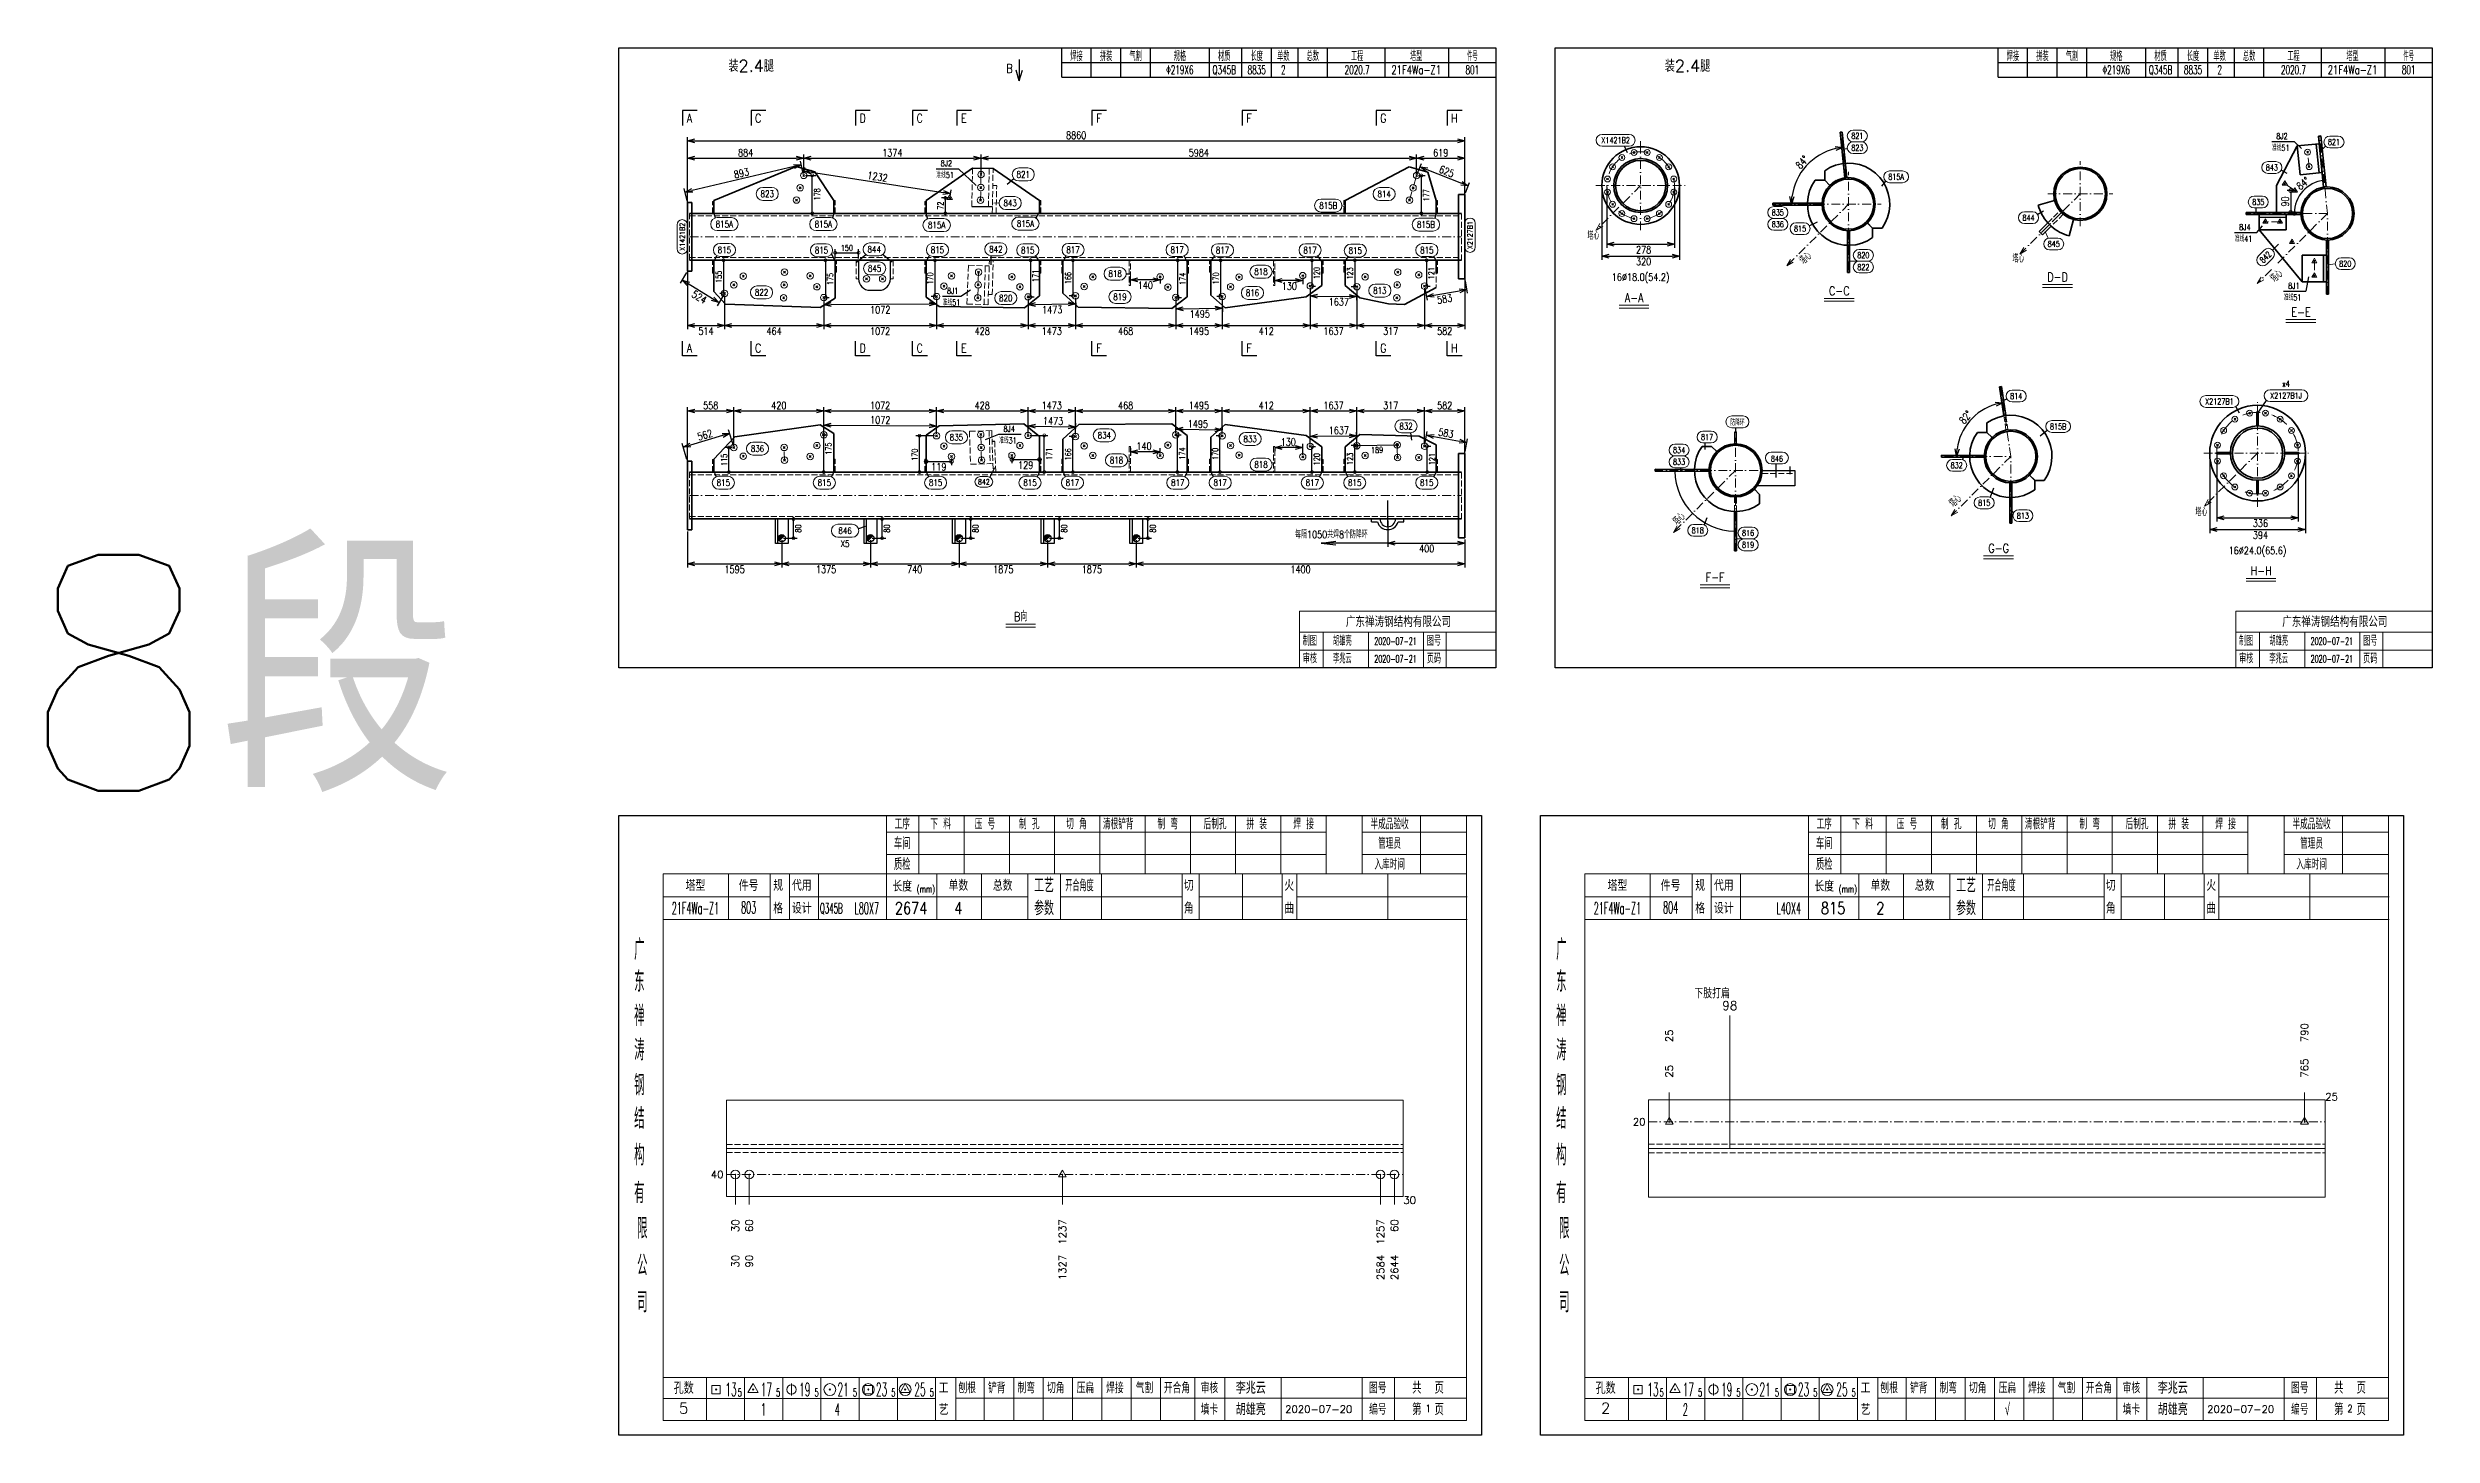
# Model space of a CAD drawing. Extents: x 1310 to 15542, y -76 to 8381.
# Drawn here: x 1323 to 2130, y 934 to 1404 of the extents above; entities that cross this region are included whole.
import ezdxf
from ezdxf.enums import TextEntityAlignment as Align

# ---------------------------------------------------------------- set-up
doc = ezdxf.new("R2010")
doc.units = 0
doc.header["$MEASUREMENT"] = 0
for name, pattern in [('一点画线', [5.2, 3, -1, 0.2, -1]), ('虚线', [2.75, 2, -0.75]), ('长虚线', [10, 6, -4])]:
    doc.linetypes.add(name, pattern=pattern)
doc.layers.get('0').update_dxf_attribs({"linetype": 'CONTINUOUS', "lineweight": 25})
doc.layers.get('Defpoints').update_dxf_attribs({"linetype": 'CONTINUOUS'})
for name, color, linetype, lineweight in [('1', 7, 'CONTINUOUS', 25), ('2', 7, 'CONTINUOUS', 25), ('4', 7, 'CONTINUOUS', 25), ('5', 7, 'CONTINUOUS', 25)]:
    doc.layers.add(name, color=color, linetype=linetype, lineweight=lineweight)
doc.layers.add('文字', color=4, linetype='CONTINUOUS')
doc.styles.add('DimFont', font='simplex.shx', dxfattribs={"width": 0.8, "bigfont": 'gbhzfs.shx'})
doc.styles.add('HZ', font='txt.shx', dxfattribs={"width": 0.7, "oblique": 12, "bigfont": 'hztxt.shx'})
doc.styles.get("Standard").update_dxf_attribs({"font": 'simplex.shx', "width": 0.7, "height": 3, "bigfont": 'gbhzfs.shx'})
doc.dimstyles.new('DHDxfDimStyleOpen30', dxfattribs={"dimtxt": 2.5, "dimasz": 2.5, "dimexe": 1.25, "dimexo": 0.625, "dimtad": 2, "dimtxsty": 'DimFont', "dimblk": 'OPEN30', "dimblk1": 'OPEN30', "dimblk2": 'OPEN30', "dimcen": 2.5, "dimadec": 0, "dimazin": 0, "dimtfac": 1, "dimtmove": 0, "dimatfit": 3, "dimfxl": 0, "dimarcsym": 0})

msp = doc.modelspace()

# ---------------------------------------------------------------- texts
at = {"color": 1, "linetype": 'Continuous', "lineweight": 18, "width": 0.8}
msp.add_text('每隔1050共焊8个防降环', height=2.5, dxfattribs=at).set_placement((1757.722, 1239.263), align=Align.MIDDLE)
at = {"color": 7, "linetype": 'Continuous', "lineweight": 13}
for s, p in [('25', (1872.08, 1067.004)), ('790', (2087.153, 1067.004))]:
    msp.add_text(s, height=2.5, rotation=90, dxfattribs=at).set_placement(p, align=Align.MIDDLE_LEFT)
at = {"color": 8, "linetype": 'Continuous', "lineweight": 9}
for s, p in [('25', (1872.08, 1055.004)), ('765', (2087.153, 1055.004))]:
    msp.add_text(s, height=2.5, rotation=90, dxfattribs=at).set_placement(p, align=Align.MIDDLE_LEFT)
at = {"color": 7, "linetype": 'Continuous', "lineweight": 13}
msp.add_text('25', height=2.5, dxfattribs=at).set_placement((2094.182, 1048.504), align=Align.MIDDLE_LEFT)
for s, p in [('20', (1864.052, 1040.004)), ('40', (1551.922, 1022.192))]:
    msp.add_text(s, height=2.5, dxfattribs=at).set_placement(p, align=Align.MIDDLE_RIGHT)
at = {"layer": '1', "color": 7, "linetype": 'Continuous', "lineweight": 13}
msp.add_text('30', height=2.5, dxfattribs=at).set_placement((1782.052, 1013.504), align=Align.MIDDLE_LEFT)
at = {"layer": '1', "color": 8, "linetype": 'Continuous', "lineweight": 9}
for s, p in [('30', (1555.922, 1007.004)), ('60', (1560.634, 1007.004)), ('1237', (1666.63, 1007.004)), ('1257', (1774.34, 1007.004)), ('60', (1779.052, 1007.004))]:
    msp.add_text(s, height=2.5, rotation=90, dxfattribs=at).set_placement(p, align=Align.MIDDLE_RIGHT)
at = {"layer": '1', "color": 7, "linetype": 'Continuous', "lineweight": 13}
for s, p in [('30', (1555.922, 995.004)), ('90', (1560.634, 995.004)), ('1327', (1666.63, 995.004)), ('2584', (1774.34, 995.004)), ('2644', (1779.052, 995.004))]:
    msp.add_text(s, height=2.5, rotation=90, dxfattribs=at).set_placement(p, align=Align.MIDDLE_RIGHT)
at = {"layer": '2', "color": 7, "linetype": 'Continuous', "lineweight": 13}
for s, p in [('下肢打扁', (1886.604, 1081.004)), ('98', (1892.604, 1077.004))]:
    msp.add_text(s, height=3, dxfattribs=at).set_placement(p, align=Align.BOTTOM_CENTER)
at = {"layer": '4', "color": 6, "linetype": 'Continuous', "lineweight": 13}
for p in [(1561.284, 1397.677), (1878.284, 1397.677)]:
    msp.add_text('装2.4腿', height=4, dxfattribs=at).set_placement(p, align=Align.MIDDLE_CENTER)
at = {"layer": '4', "color": 1, "linetype": 'Continuous', "lineweight": 25}
for s, height, width, p in [('焊接', 3, 0.7, (1671.422, 1400.831)), ('拼装', 3, 0.7, (1681.422, 1400.831)), ('气割', 3, 0.7, (1691.422, 1400.831)), ('Φ219X6', 3, 0.6, (1706.422, 1396.331)), ('规格', 3, 0.7, (1706.422, 1400.831)), ('Q345B', 3, 0.6, (1721.422, 1396.331)), ('材质', 3, 0.7, (1721.422, 1400.831)), ('8835', 3, 0.6, (1732.422, 1396.331)), ('长度', 3, 0.7, (1732.422, 1400.831)), ('单数', 3, 0.7, (1741.422, 1400.831)), ('2', 3, 0.6, (1741.422, 1396.331)), ('总数', 3, 0.7, (1751.422, 1400.831)), ('2020.7', 3, 0.6, (1766.422, 1396.331)), ('工程', 3, 0.7, (1766.422, 1400.831)), ('21F4Wa-Z1', 3, 0.7, (1786.422, 1396.331)), ('塔型', 3, 0.7, (1786.422, 1400.831)), ('801', 3, 0.6, (1805.422, 1396.331)), ('件号', 3, 0.6, (1805.422, 1400.831)), ('焊接', 3, 0.7, (1988.422, 1400.831)), ('拼装', 3, 0.7, (1998.422, 1400.831)), ('气割', 3, 0.7, (2008.422, 1400.831)), ('Φ219X6', 3, 0.6, (2023.422, 1396.331)), ('规格', 3, 0.7, (2023.422, 1400.831)), ('Q345B', 3, 0.6, (2038.422, 1396.331)), ('材质', 3, 0.7, (2038.422, 1400.831)), ('8835', 3, 0.6, (2049.422, 1396.331)), ('长度', 3, 0.7, (2049.422, 1400.831)), ('单数', 3, 0.7, (2058.422, 1400.831)), ('2', 3, 0.6, (2058.422, 1396.331)), ('总数', 3, 0.7, (2068.422, 1400.831)), ('2020.7', 3, 0.6, (2083.422, 1396.331)), ('工程', 3, 0.7, (2083.422, 1400.831)), ('21F4Wa-Z1', 3, 0.7, (2103.422, 1396.331)), ('塔型', 3, 0.7, (2103.422, 1400.831)), ('801', 3, 0.6, (2122.422, 1396.331)), ('件号', 3, 0.6, (2122.422, 1400.831)), ('工序', 3.7, 0.7, (1612.422, 1140.961)), ('下 料', 3.7, 0.7, (1625.422, 1140.961)), ('压 号', 3.7, 0.7, (1640.422, 1140.961)), ('制 孔', 3.7, 0.7, (1655.422, 1140.961)), ('切 角', 3.7, 0.7, (1671.422, 1140.961)), ('清根铲背 ', 3.7, 0.7, (1686.422, 1140.961)), (' 制 弯', 3.7, 0.7, (1701.422, 1140.961)), (' 后制孔', 3.7, 0.7, (1717.422, 1140.961)), ('拼 装', 3.7, 0.7, (1732.422, 1140.961)), (' 焊 接', 3.7, 0.7, (1747.422, 1140.961)), ('半成品验收', 3.7, 0.7, (1777.422, 1140.961)), ('工序', 3.7, 0.7, (1924.552, 1140.961)), ('下 料', 3.7, 0.7, (1937.552, 1140.961)), ('压 号', 3.7, 0.7, (1952.552, 1140.961)), ('制 孔', 3.7, 0.7, (1967.552, 1140.961)), ('切 角', 3.7, 0.7, (1983.552, 1140.961)), ('清根铲背 ', 3.7, 0.7, (1998.552, 1140.961)), (' 制 弯', 3.7, 0.7, (2013.552, 1140.961)), (' 后制孔', 3.7, 0.7, (2029.552, 1140.961)), ('拼 装', 3.7, 0.7, (2044.552, 1140.961)), (' 焊 接', 3.7, 0.7, (2059.552, 1140.961)), ('半成品验收', 3.7, 0.7, (2089.552, 1140.961)), ('车间', 4, 0.7, (1612.422, 1134.361)), ('管理员', 3.7, 0.7, (1777.422, 1134.361)), ('车间', 4, 0.7, (1924.552, 1134.361)), ('管理员', 3.7, 0.7, (2089.552, 1134.361)), ('质检', 4, 0.7, (1612.422, 1127.301)), ('工艺', 4.8, 0.7, (1660.422, 1120.121)), ('开合角度', 4, 0.6, (1672.422, 1120.121)), ('入库时间', 3.7, 0.7, (1777.422, 1127.301)), ('质检', 4, 0.7, (1924.552, 1127.301)), ('工艺', 4.8, 0.7, (1972.552, 1120.121)), ('开合角度', 4, 0.6, (1984.552, 1120.121)), ('入库时间', 3.7, 0.7, (2089.552, 1127.301)), ('21F4Wa-Z1', 4, 0.5, (1542.422, 1112.381)), ('803', 4, 0.5, (1560.422, 1112.631)), ('Q345B', 3.5, 0.5, (1588.422, 1112.361)), ('L80X7', 4, 0.5, (1600.422, 1112.361)), ('2674', 4, 0.8, (1615.422, 1112.411)), ('(mm)', 2.24, 0.7, (1620.422, 1118.861)), ('4', 4, 0.8, (1631.422, 1112.411)), ('参数', 4.8, 0.7, (1660.422, 1112.411)), ('21F4Wa-Z1', 4, 0.5, (1854.552, 1112.381)), ('804', 4, 0.5, (1872.552, 1112.631)), ('L40X4', 4, 0.5, (1912.552, 1112.361)), ('815', 4, 0.8, (1927.552, 1112.411)), ('(mm)', 2.24, 0.7, (1932.552, 1118.861)), ('2', 4, 0.8, (1943.552, 1112.411)), ('参数', 4.8, 0.7, (1972.552, 1112.411)), ('广', 6.96, 0.7, (1523.422, 1098.331)), ('广', 6.96, 0.7, (1835.552, 1098.331)), ('东', 6.96, 0.7, (1523.422, 1087.541)), ('东', 6.96, 0.7, (1835.552, 1087.541)), ('禅', 6.96, 0.7, (1523.422, 1075.951)), ('禅', 6.96, 0.7, (1835.552, 1075.951)), ('涛', 6.96, 0.7, (1523.422, 1064.351)), ('涛', 6.96, 0.7, (1835.552, 1064.351)), ('钢', 6.96, 0.7, (1523.422, 1052.461)), ('钢', 6.96, 0.7, (1835.552, 1052.461)), ('结', 6.96, 0.7, (1523.422, 1041.151)), ('结', 6.96, 0.7, (1835.552, 1041.151)), ('构', 6.96, 0.7, (1523.422, 1028.771)), ('构', 6.96, 0.7, (1835.552, 1028.771)), ('有', 6.96, 0.7, (1523.422, 1015.961)), ('有', 6.96, 0.7, (1835.552, 1015.961)), ('限', 6.96, 0.7, (1524.422, 1003.961)), ('限', 6.96, 0.7, (1836.552, 1003.961)), ('公', 6.96, 0.7, (1524.422, 991.421)), ('公', 6.96, 0.7, (1836.552, 991.421)), ('司', 6.96, 0.7, (1524.422, 978.941)), ('司', 6.96, 0.7, (1836.552, 978.941)), ('13', 4.47, 0.5, (1554.422, 949.361)), ('5', 2.68, 0.6, (1557.422, 948.361)), ('1', 4, 0.5, (1565.422, 942.611)), ('17', 4.47, 0.5, (1566.422, 949.361)), ('5', 2.68, 0.6, (1570.422, 948.361)), ('19', 4.47, 0.5, (1579.422, 949.361)), ('5', 2.68, 0.6, (1583.422, 948.361)), ('4', 4, 0.5, (1590.422, 942.611)), ('21', 4.47, 0.5, (1592.422, 949.361)), ('5', 2.68, 0.6, (1596.422, 948.361)), ('23', 4.47, 0.5, (1605.422, 949.361)), ('5', 2.68, 0.6, (1609.422, 948.361)), ('25', 4.47, 0.5, (1618.422, 949.361)), ('5', 2.68, 0.6, (1622.422, 948.361)), ('刨根', 3.7, 0.8, (1634.422, 949.961)), ('铲背', 3.7, 0.8, (1644.422, 949.961)), ('制弯', 3.7, 0.8, (1654.422, 949.961)), ('切角', 3.7, 0.8, (1664.422, 949.961)), ('压扁', 3.7, 0.8, (1674.422, 949.961)), ('焊接', 3.7, 0.8, (1684.422, 949.961)), ('气割', 3.7, 0.8, (1694.422, 949.961)), ('开合角', 3.7, 0.8, (1705.422, 949.961)), ('填卡', 3.7, 0.8, (1716.422, 942.691)), ('审核', 3.7, 0.8, (1716.422, 949.961)), ('编号', 3.7, 0.8, (1773.422, 942.691)), ('图号', 3.7, 0.8, (1773.422, 949.961)), ('第  页', 4, 0.8, (1790.422, 942.691)), ('共  页', 4, 0.8, (1790.422, 949.961)), ('13', 4.47, 0.5, (1866.552, 949.361)), ('5', 2.68, 0.6, (1869.552, 948.361)), ('2', 4, 0.5, (1877.552, 942.611)), ('17', 4.47, 0.5, (1878.552, 949.361)), ('5', 2.68, 0.6, (1882.552, 948.361)), ('19', 4.47, 0.5, (1891.552, 949.361)), ('5', 2.68, 0.6, (1895.552, 948.361)), ('21', 4.47, 0.5, (1904.552, 949.361)), ('5', 2.68, 0.6, (1908.552, 948.361)), ('23', 4.47, 0.5, (1917.552, 949.361)), ('5', 2.68, 0.6, (1921.552, 948.361)), ('25', 4.47, 0.5, (1930.552, 949.361)), ('5', 2.68, 0.6, (1934.552, 948.361)), ('刨根', 3.7, 0.8, (1946.552, 949.961)), ('铲背', 3.7, 0.8, (1956.552, 949.961)), ('制弯', 3.7, 0.8, (1966.552, 949.961)), ('切角', 3.7, 0.8, (1976.552, 949.961)), ('压扁', 3.7, 0.8, (1986.552, 949.961)), ('√', 4, 0.6, (1986.552, 942.691)), ('焊接', 3.7, 0.8, (1996.552, 949.961)), ('气割', 3.7, 0.8, (2006.552, 949.961)), ('开合角', 3.7, 0.8, (2017.552, 949.961)), ('填卡', 3.7, 0.8, (2028.552, 942.691)), ('审核', 3.7, 0.8, (2028.552, 949.961)), ('编号', 3.7, 0.8, (2085.552, 942.691)), ('图号', 3.7, 0.8, (2085.552, 949.961)), ('第  页', 4, 0.8, (2102.552, 942.691)), ('共  页', 4, 0.8, (2102.552, 949.961))]:
    msp.add_text(s, height=height, dxfattribs=dict(at, width=width)).set_placement(p, align=Align.MIDDLE_CENTER)
at = {"layer": '4', "color": 1, "linetype": 'Continuous', "lineweight": 13}
for p in [(1780.422, 1209.431), (2097.422, 1209.431)]:
    msp.add_text('广东禅涛钢结构有限公司', height=3.6, dxfattribs=at).set_placement(p, align=Align.MIDDLE_CENTER)
for s, height, width, p in [('制图', 3, 0.8, (1750.422, 1202.831)), ('胡雄亮', 3, 0.7, (1761.422, 1202.831)), ('2020-07-21', 2.5, 0.6, (1779.422, 1202.831)), ('图号', 3, 0.8, (1792.422, 1202.831)), ('制图', 3, 0.8, (2067.422, 1202.831)), ('胡雄亮', 3, 0.7, (2078.422, 1202.831)), ('2020-07-21', 2.5, 0.6, (2096.422, 1202.831)), ('图号', 3, 0.8, (2109.422, 1202.831)), ('审核', 3, 0.8, (1750.422, 1196.831)), ('李兆云', 3, 0.7, (1761.422, 1196.831)), ('2020-07-21', 2.5, 0.6, (1779.422, 1196.831)), ('页码', 3, 0.8, (1792.422, 1196.831)), ('审核', 3, 0.8, (2067.422, 1196.831)), ('李兆云', 3, 0.7, (2078.422, 1196.831)), ('2020-07-21', 2.5, 0.6, (2096.422, 1196.831)), ('页码', 3, 0.8, (2109.422, 1196.831))]:
    msp.add_text(s, height=height, dxfattribs=dict(at, width=width)).set_placement(p, align=Align.MIDDLE_CENTER)
at = {"layer": '4', "color": 1, "linetype": 'Continuous', "lineweight": 25}
for s, height, p in [('塔型', 3.7, (1542.422, 1120.091)), ('件号', 3.7, (1560.422, 1120.091)), ('规', 3.7, (1570.422, 1120.121)), ('代用', 3.7, (1578.422, 1120.121)), ('单数', 3.7, (1631.422, 1120.121)), ('总数', 3.7, (1646.422, 1120.121)), ('切', 3.7, (1709.422, 1120.121)), ('火', 3.7, (1743.422, 1120.121)), ('塔型', 3.7, (1854.552, 1120.091)), ('件号', 3.7, (1872.552, 1120.091)), ('规', 3.7, (1882.552, 1120.121)), ('代用', 3.7, (1890.552, 1120.121)), ('单数', 3.7, (1943.552, 1120.121)), ('总数', 3.7, (1958.552, 1120.121)), ('切', 3.7, (2021.552, 1120.121)), ('火', 3.7, (2055.552, 1120.121)), ('格', 3.7, (1570.422, 1112.411)), ('设计', 3.7, (1578.422, 1112.411)), ('长度', 3.7, (1612.422, 1119.861)), ('角', 3.7, (1709.422, 1112.411)), ('曲', 3.7, (1743.422, 1112.411)), ('格', 3.7, (1882.552, 1112.411)), ('设计', 3.7, (1890.552, 1112.411)), ('长度', 3.7, (1924.552, 1119.861)), ('角', 3.7, (2021.552, 1112.411)), ('曲', 3.7, (2055.552, 1112.411)), ('孔数', 4, (1538.422, 949.881)), ('5', 3.7, (1538.422, 943.051)), ('工', 3.7, (1626.422, 949.961)), ('艺', 3.7, (1626.422, 942.611)), ('李兆云', 4, (1730.422, 949.961)), ('胡雄亮', 4, (1730.422, 942.691)), ('孔数', 4, (1850.552, 949.881)), ('2', 3.7, (1850.552, 943.051)), ('工', 3.7, (1938.552, 949.961)), ('艺', 3.7, (1938.552, 942.611)), ('李兆云', 4, (2042.552, 949.961)), ('胡雄亮', 4, (2042.552, 942.691)), ('2020-07-20', 2.5, (1753.422, 942.691)), ('2020-07-20', 2.5, (2065.552, 942.691))]:
    msp.add_text(s, height=height, dxfattribs=at).set_placement(p, align=Align.MIDDLE_CENTER)
at = {"layer": '4', "color": 6, "linetype": 'Continuous', "lineweight": 25, "width": 0.8}
for s, p in [('1', (1790.447, 942.919)), ('2', (2102.577, 942.919))]:
    msp.add_text(s, height=2.5, dxfattribs=at).set_placement(p, align=Align.MIDDLE_CENTER)
at = {"layer": '5', "color": 2, "linetype": 'Continuous', "lineweight": 18, "width": 0.8}
for s, p in [('B', (1648.746, 1396.766)), ('A', (1540.38, 1379.941)), ('C', (1563.647, 1379.941)), ('D', (1599.023, 1379.941)), ('C', (1618.324, 1379.941)), ('E', (1633.253, 1379.941)), ('F', (1679.032, 1379.941)), ('F', (1729.874, 1379.941)), ('G', (1775.289, 1379.941)), ('H', (1799.334, 1379.941)), ('D-D', (2003.554, 1326.154)), ('A-A', (1860.208, 1319.137)), ('C-C', (1929.644, 1321.476)), ('E-E', (2085.983, 1314.282)), ('A', (1540.38, 1302.065)), ('C', (1563.647, 1302.065)), ('D', (1599.023, 1302.065)), ('C', (1618.324, 1302.065)), ('E', (1633.253, 1302.065)), ('F', (1679.032, 1302.065)), ('F', (1729.874, 1302.065)), ('G', (1775.289, 1302.065)), ('H', (1799.334, 1302.065)), ('G-G', (1983.602, 1234.274)), ('H-H', (2072.495, 1226.656)), ('F-F', (1887.62, 1224.454)), ('B向', (1652.541, 1211.141))]:
    msp.add_text(s, height=3, dxfattribs=at).set_placement(p, align=Align.MIDDLE_CENTER)
at = {"layer": '5', "color": 1, "linetype": 'Continuous', "lineweight": 18, "width": 0.8}
for s, height, p in [('X1421B2', 2, (1853.937, 1372.478)), ('821', 2, (1935.771, 1373.935)), ('821', 2, (2097.13, 1371.857)), ('823', 2, (1935.771, 1369.935)), ('821', 2.205, (1653.385, 1360.896)), ('815A', 2, (1948.903, 1360.096)), ('843', 2, (2076.104, 1363.259)), ('823', 2.205, (1566.715, 1354.323)), ('843', 2.205, (1648.961, 1351.221)), ('815B', 2.205, (1756.653, 1350.354)), ('814', 2.205, (1775.573, 1354.261)), ('835', 2, (1908.845, 1348.007)), ('835', 2, (2071.505, 1351.563)), ('815A', 2.205, (1552.216, 1344.064)), ('815A', 2.205, (1585.727, 1344.064)), ('815A', 2.205, (1624.079, 1343.752)), ('815A', 2.205, (1654.145, 1344.227)), ('815B', 2.205, (1789.721, 1343.934)), ('836', 2, (1908.845, 1344.007)), ('815', 2, (1916.379, 1342.539)), ('844', 2, (1993.74, 1346.247)), ('815', 2.205, (1552.23, 1335.318)), ('815', 2.205, (1585.09, 1335.227)), ('844', 2.205, (1602.927, 1335.525)), ('815', 2.205, (1624.347, 1335.336)), ('842', 2.205, (1644.124, 1335.554)), ('815', 2.205, (1654.926, 1335.229)), ('817', 2.205, (1670.258, 1335.355)), ('817', 2.205, (1705.496, 1335.355)), ('817', 2.205, (1720.835, 1335.241)), ('817', 2.205, (1750.495, 1335.241)), ('815', 2.205, (1765.795, 1335.094)), ('815', 2.205, (1790.031, 1335.255)), ('820', 2, (1937.807, 1333.519)), ('845', 2, (2002.257, 1337.349)), ('845', 2.205, (1603.066, 1329.068)), ('818', 2.205, (1684.493, 1327.29)), ('818', 2.205, (1733.87, 1327.949)), ('822', 2, (1937.807, 1329.519)), ('820', 2, (2100.95, 1330.675)), ('822', 2.205, (1564.793, 1320.943)), ('820', 2.205, (1647.474, 1319.03)), ('819', 2.205, (1686.135, 1319.435)), ('816', 2.205, (1730.998, 1320.792)), ('813', 2.205, (1774.114, 1321.584)), ('814', 2, (1989.544, 1285.838)), ('X2127B1', 2, (2058.346, 1284.002)), ('X2127B1J', 2, (2080.894, 1285.982)), ('x4', 2, (2080.894, 1289.982)), ('832', 2.205, (1782.992, 1275.62)), ('防降环', 2, (1895.206, 1276.851)), ('815B', 2, (2003.759, 1275.533)), ('836', 2.205, (1563.419, 1268.026)), ('835', 2.205, (1630.775, 1271.871)), ('834', 2.205, (1680.859, 1272.541)), ('833', 2.205, (1730.199, 1271.314)), ('834', 2, (1875.415, 1267.544)), ('817', 2, (1884.913, 1271.945)), ('818', 2.205, (1684.958, 1264.112)), ('818', 2.205, (1733.906, 1262.648)), ('833', 2, (1875.415, 1263.544)), ('846', 2, (1908.553, 1264.62)), ('832', 2, (1969.405, 1262.374)), ('815', 2.205, (1551.876, 1256.493)), ('815', 2.205, (1586.066, 1256.493)), ('815', 2.205, (1623.707, 1256.493)), ('842', 1.764, (1640.045, 1256.8)), ('815', 2.205, (1655.697, 1256.493)), ('817', 2.205, (1670.043, 1256.493)), ('817', 2.205, (1705.71, 1256.493)), ('817', 2.205, (1720.057, 1256.493)), ('817', 2.205, (1751.273, 1256.493)), ('815', 2.205, (1765.619, 1256.493)), ('815', 2.205, (1790.001, 1256.493)), ('815', 2, (1978.726, 1249.691)), ('813', 2, (1991.827, 1245.327)), ('846', 2.205, (1593.069, 1240.233)), ('X5', 2.205, (1593.069, 1235.823)), ('818', 2, (1881.737, 1240.351)), ('816', 2, (1898.786, 1239.47)), ('819', 2, (1898.786, 1235.47))]:
    msp.add_text(s, height=height, dxfattribs=at).set_placement(p, align=Align.MIDDLE_CENTER)
at = {"layer": '5', "color": 4, "linetype": 'Continuous', "lineweight": 18, "width": 0.8}
for s, p in [('8J2', (2079.52, 1373.833)), ('8J2', (1627.368, 1364.645)), ('准线51', (2079.111, 1369.892)), ('准线51', (1626.96, 1360.704)), ('准线41', (2066.533, 1339.127)), ('8J4', (2066.941, 1343.068)), ('8J1', (2083.545, 1323.183)), ('准线51', (1629.103, 1317.529)), ('8J1', (1629.511, 1321.471)), ('准线51', (2083.136, 1319.242)), ('8J4', (1648.62, 1274.733)), ('准线31', (1648.211, 1270.791))]:
    msp.add_text(s, height=2, dxfattribs=at).set_placement(p, align=Align.MIDDLE_CENTER)
at = {"layer": '5', "color": 1, "linetype": 'Continuous', "lineweight": 18, "width": 0.8}
for s, height, rotation, p in [('X1421B2', 1.764, 90, (1537.961, 1339.77)), ('X2127B1', 1.764, 90, (1804.64, 1340.322)), ('842', 2, 45, (2073.953, 1332.895))]:
    msp.add_text(s, height=height, rotation=rotation, dxfattribs=at).set_placement(p, align=Align.MIDDLE_CENTER)
at = {"layer": '5', "color": 7, "linetype": 'Continuous', "lineweight": 18, "width": 0.8}
for s, p in [('塔心', (1846.406, 1340.132)), ('塔心', (1990.257, 1332.349)), ('16%%c18.0(54.2)', (1862.406, 1326.132)), ('塔心', (2052.252, 1246.512)), ('16%%c24.0(65.6)', (2071.252, 1233.512))]:
    msp.add_text(s, height=2.5, dxfattribs=at).set_placement(p, align=Align.MIDDLE_CENTER)
for p in [(1918.259, 1332.499), (2077.749, 1326.447), (1968.996, 1250.279), (1875.429, 1244.227)]:
    msp.add_text('塔心', height=2.5, rotation=44.966364, dxfattribs=at).set_placement(p, align=Align.MIDDLE_CENTER)
at = {"layer": '文字', "color": 6, "style": 'HZ'}
msp.add_text('8段', height=80, dxfattribs=at).set_placement((1312.83, 1152.121))

# ---------------------------------------------------------------- blocks, each defined once
blk = doc.blocks.new('孔21.5')
at = {"layer": '5', "color": 7, "linetype": 'Continuous', "lineweight": 13}
for p, q in [((-0.1, -0.1), (0.1, 0.1)), ((0.1, -0.1), (-0.1, 0.1))]:
    blk.add_line(p, q, dxfattribs=at)
blk.add_circle((0, 0), 1, dxfattribs=at)
blk = doc.blocks.new('孔17.5')
at = {"layer": '5', "color": 7, "linetype": 'Continuous', "lineweight": 13}
for p, q in [((0, 1), (-0.866, -0.5)), ((-0.1, -0.1), (0.1, 0.1)), ((0.1, -0.1), (-0.1, 0.1)), ((0.866, -0.5), (0, 1)), ((-0.866, -0.5), (0.866, -0.5))]:
    blk.add_line(p, q, dxfattribs=at)
blk = doc.blocks.new('板孔21.5')
at = {"layer": '5', "color": 7, "linetype": 'Continuous', "lineweight": 13}
for p, q in [((-0.3, -0.3), (0.3, 0.3)), ((0.3, -0.3), (-0.3, 0.3))]:
    blk.add_line(p, q, dxfattribs=at)
blk.add_circle((0, 0), 1, dxfattribs=at)
blk = doc.blocks.new('板孔17.5')
at = {"layer": '5', "color": 7, "linetype": 'Continuous', "lineweight": 13}
for p, q in [((0, 1), (-0.866, -0.5)), ((-0.3, -0.3), (0.3, 0.3)), ((0.3, -0.3), (-0.3, 0.3)), ((0.866, -0.5), (0, 1)), ((-0.866, -0.5), (0.866, -0.5))]:
    blk.add_line(p, q, dxfattribs=at)
at = {"layer": '5', "color": 7, "linetype": 'Continuous', "lineweight": 0}
blk.add_circle((0, 0), 0.1, dxfattribs=at)
blk = doc.blocks.new('_OPEN30')
at = {"color": 0, "linetype": 'ByBlock', "lineweight": -2}
for p, q in [((-1, 0.27), (0, 0)), ((0, 0), (-1, -0.27)), ((0, 0), (-1, 0))]:
    blk.add_line(p, q, dxfattribs=at)
blk = doc.blocks.new('*D159')
at = {"layer": '5', "color": 96, "linetype": 'Continuous', "lineweight": -2}
for p, q in [((1578.91, 1361.19), (1577.93, 1365.37)), ((1575.78, 1363.58), (1541.32, 1355.51)), ((1539.58, 1351.98), (1538.6, 1356.16))]:
    blk.add_line(p, q, dxfattribs=at)
at = {"layer": 'Defpoints', "color": 0, "linetype": 'Continuous'}
for p in [(1579.05, 1360.58), (1538.89, 1354.94), (1539.73, 1351.37)]:
    blk.add_point(p, dxfattribs=at)
at = {"layer": '5', "color": 96, "linetype": 'Continuous', "lineweight": -2, "xscale": 2.5, "yscale": 2.5, "zscale": 2.5}
for p, rotation in [((1578.22, 1364.15), 13.18176154807374), ((1538.89, 1354.94), 193.1817615480737)]:
    blk.add_blockref('_OPEN30', p, dxfattribs=dict(at, rotation=rotation))
at = {"layer": '5', "color": 96, "linetype": 'Continuous', "lineweight": 18, "insert": (1557.98, 1361.34), "char_height": 2.5, "attachment_point": 5, "rotation": 13.18176, "line_spacing_factor": 0.6, "style": 'DimFont'}
blk.add_mtext('893', dxfattribs=at)
blk = doc.blocks.new('*D160')
at = {"layer": '5', "color": 96, "linetype": 'Continuous', "lineweight": -2}
for p, q in [((1786.8, 1361.09), (1788.2, 1364.63)), ((1790.07, 1362.54), (1801.72, 1357.93)), ((1803.11, 1354.63), (1804.51, 1358.17))]:
    blk.add_line(p, q, dxfattribs=at)
at = {"layer": 'Defpoints', "color": 0, "linetype": 'Continuous'}
for p in [(1786.57, 1360.51), (1804.05, 1357), (1802.88, 1354.05)]:
    blk.add_point(p, dxfattribs=at)
at = {"layer": '5', "color": 96, "linetype": 'Continuous', "lineweight": -2, "xscale": 2.5, "yscale": 2.5, "zscale": 2.5}
for p, rotation in [((1787.74, 1363.46), 158.3873524063958), ((1804.05, 1357), 338.3873524063958)]:
    blk.add_blockref('_OPEN30', p, dxfattribs=dict(at, rotation=rotation))
at = {"layer": '5', "color": 96, "linetype": 'Continuous', "lineweight": 18, "insert": (1796.74, 1361.92), "char_height": 2.5, "attachment_point": 5, "rotation": 338.38735, "line_spacing_factor": 0.6, "style": 'DimFont'}
blk.add_mtext('625', dxfattribs=at)
blk = doc.blocks.new('*D161')
at = {"layer": '5', "color": 96, "linetype": 'Continuous', "lineweight": -2}
for p, q in [((1539.4, 1327.64), (1537.21, 1324.04)), ((1548.23, 1318.8), (1540, 1323.81)), ((1551.91, 1320.03), (1549.72, 1316.43))]:
    blk.add_line(p, q, dxfattribs=at)
at = {"layer": 'Defpoints', "color": 0, "linetype": 'Continuous'}
for p in [(1537.86, 1325.11), (1539.73, 1328.17), (1552.23, 1320.56)]:
    blk.add_point(p, dxfattribs=at)
at = {"layer": '5', "color": 96, "linetype": 'Continuous', "lineweight": -2, "xscale": 2.5, "yscale": 2.5, "zscale": 2.5}
for p, rotation in [((1537.86, 1325.11), 148.6883111086379), ((1550.37, 1317.5), 328.688311108638)]:
    blk.add_blockref('_OPEN30', p, dxfattribs=dict(at, rotation=rotation))
at = {"layer": '5', "color": 96, "linetype": 'Continuous', "lineweight": 18, "insert": (1543.71, 1319.36), "char_height": 2.5, "attachment_point": 5, "rotation": 328.68831, "line_spacing_factor": 0.6, "style": 'DimFont'}
blk.add_mtext('524', dxfattribs=at)
blk = doc.blocks.new('*D162')
at = {"layer": '5', "color": 96, "linetype": 'Continuous', "lineweight": -2}
for p, q in [((1802.99, 1324.87), (1803.73, 1320.73)), ((1789.38, 1322.43), (1790.13, 1318.29)), ((1792.37, 1319.96), (1801.05, 1321.52))]:
    blk.add_line(p, q, dxfattribs=at)
at = {"layer": 'Defpoints', "color": 0, "linetype": 'Continuous'}
for p in [(1802.88, 1325.49), (1789.27, 1323.05), (1803.51, 1321.96)]:
    blk.add_point(p, dxfattribs=at)
at = {"layer": '5', "color": 96, "linetype": 'Continuous', "lineweight": -2, "xscale": 2.5, "yscale": 2.5, "zscale": 2.5}
for p, rotation in [((1789.91, 1319.52), 190.1724062870883), ((1803.51, 1321.96), 10.17240628708832)]:
    blk.add_blockref('_OPEN30', p, dxfattribs=dict(at, rotation=rotation))
at = {"layer": '5', "color": 96, "linetype": 'Continuous', "lineweight": 18, "insert": (1796.04, 1318.72), "char_height": 2.5, "attachment_point": 5, "rotation": 10.17241, "line_spacing_factor": 0.6, "style": 'DimFont'}
blk.add_mtext('583', dxfattribs=at)
blk = doc.blocks.new('_DotSmall')
at = {"color": 0, "linetype": 'ByBlock', "const_width": 0.5}
blk.add_lwpolyline([(-0.0625, 0, 1), (0.0625, 0, 1)], format="xyb", close=True, dxfattribs=at)
blk = doc.blocks.new('*D163')
at = {"layer": '5', "color": 6, "linetype": 'Continuous', "lineweight": -2}
for p, q in [((1579.68, 1360.58), (1583.2, 1360.58)), ((1581.95, 1347.71), (1581.95, 1360.58)), ((1579.68, 1347.71), (1583.2, 1347.71))]:
    blk.add_line(p, q, dxfattribs=at)
at = {"layer": 'Defpoints', "color": 0, "linetype": 'Continuous'}
for p in [(1579.05, 1360.58), (1581.95, 1360.58), (1579.05, 1347.71)]:
    blk.add_point(p, dxfattribs=at)
at = {"layer": '5', "color": 6, "linetype": 'Continuous', "lineweight": -2, "xscale": 2, "yscale": 2, "zscale": 2}
for p, rotation in [((1581.95, 1360.58), 90), ((1581.95, 1347.71), 270)]:
    blk.add_blockref('_DotSmall', p, dxfattribs=dict(at, rotation=rotation))
at = {"layer": '5', "color": 6, "linetype": 'Continuous', "lineweight": 18, "insert": (1583.58, 1354.14), "char_height": 2, "attachment_point": 5, "rotation": 90, "line_spacing_factor": 0.6, "style": 'DimFont'}
blk.add_mtext('178', dxfattribs=at)
blk = doc.blocks.new('*D164')
at = {"layer": '5', "color": 6, "linetype": 'Continuous', "lineweight": -2}
for p, q in [((1627.88, 1352.94), (1625.76, 1352.94)), ((1627.01, 1347.71), (1627.01, 1352.94)), ((1627.88, 1347.71), (1625.76, 1347.71))]:
    blk.add_line(p, q, dxfattribs=at)
at = {"layer": 'Defpoints', "color": 0, "linetype": 'Continuous'}
for p in [(1627.01, 1352.94), (1628.51, 1352.94), (1628.51, 1347.71)]:
    blk.add_point(p, dxfattribs=at)
at = {"layer": '5', "color": 6, "linetype": 'Continuous', "lineweight": -2, "xscale": 2, "yscale": 2, "zscale": 2}
for p, rotation in [((1627.01, 1352.94), 90), ((1627.01, 1347.71), 270)]:
    blk.add_blockref('_DotSmall', p, dxfattribs=dict(at, rotation=rotation))
at = {"layer": '5', "color": 6, "linetype": 'Continuous', "lineweight": 18, "insert": (1625.38, 1350.32), "char_height": 2, "attachment_point": 5, "rotation": 90, "line_spacing_factor": 0.6, "style": 'DimFont'}
blk.add_mtext('72', dxfattribs=at)
blk = doc.blocks.new('*D165')
at = {"layer": '5', "color": 6, "linetype": 'Continuous', "lineweight": -2}
for p, q in [((1787.2, 1360.51), (1789.43, 1360.51)), ((1788.18, 1347.71), (1788.18, 1360.51)), ((1787.2, 1347.71), (1789.43, 1347.71))]:
    blk.add_line(p, q, dxfattribs=at)
at = {"layer": 'Defpoints', "color": 0, "linetype": 'Continuous'}
for p in [(1786.57, 1360.51), (1788.18, 1360.51), (1786.57, 1347.71)]:
    blk.add_point(p, dxfattribs=at)
at = {"layer": '5', "color": 6, "linetype": 'Continuous', "lineweight": -2, "xscale": 2, "yscale": 2, "zscale": 2}
for p, rotation in [((1788.18, 1360.51), 90), ((1788.18, 1347.71), 270)]:
    blk.add_blockref('_DotSmall', p, dxfattribs=dict(at, rotation=rotation))
at = {"layer": '5', "color": 6, "linetype": 'Continuous', "lineweight": 18, "insert": (1789.81, 1353.88), "char_height": 2, "attachment_point": 5, "rotation": 90, "line_spacing_factor": 0.6, "style": 'DimFont'}
blk.add_mtext('177', dxfattribs=at)
blk = doc.blocks.new('*D166')
at = {"layer": '5', "color": 6, "linetype": 'Continuous', "lineweight": -2}
for p, q in [((1551.61, 1331.83), (1550.65, 1331.83)), ((1551.9, 1331.83), (1551.9, 1320.56)), ((1551.61, 1320.56), (1550.65, 1320.56))]:
    blk.add_line(p, q, dxfattribs=at)
at = {"layer": 'Defpoints', "color": 0, "linetype": 'Continuous'}
for p in [(1552.23, 1331.83), (1551.9, 1320.56), (1552.23, 1320.56)]:
    blk.add_point(p, dxfattribs=at)
at = {"layer": '5', "color": 6, "linetype": 'Continuous', "lineweight": -2, "xscale": 2, "yscale": 2, "zscale": 2}
for p, rotation in [((1551.9, 1331.83), 90), ((1551.9, 1320.56), 270)]:
    blk.add_blockref('_DotSmall', p, dxfattribs=dict(at, rotation=rotation))
at = {"layer": '5', "color": 6, "linetype": 'Continuous', "lineweight": 18, "insert": (1550.28, 1326.22), "char_height": 2, "attachment_point": 5, "rotation": 90, "line_spacing_factor": 0.6, "style": 'DimFont'}
blk.add_mtext('155', dxfattribs=at)
blk = doc.blocks.new('*D167')
at = {"layer": '5', "color": 6, "linetype": 'Continuous', "lineweight": -2}
for p, q in [((1586.4, 1331.83), (1586.4, 1319.18)), ((1586.47, 1331.83), (1587.65, 1331.83)), ((1586.47, 1319.18), (1587.65, 1319.18))]:
    blk.add_line(p, q, dxfattribs=at)
at = {"layer": 'Defpoints', "color": 0, "linetype": 'Continuous'}
for p in [(1585.85, 1331.83), (1585.85, 1319.18), (1586.4, 1319.18)]:
    blk.add_point(p, dxfattribs=at)
at = {"layer": '5', "color": 6, "linetype": 'Continuous', "lineweight": -2, "xscale": 2, "yscale": 2, "zscale": 2}
for p, rotation in [((1586.4, 1331.83), 90), ((1586.4, 1319.18), 270)]:
    blk.add_blockref('_DotSmall', p, dxfattribs=dict(at, rotation=rotation))
at = {"layer": '5', "color": 6, "linetype": 'Continuous', "lineweight": 18, "insert": (1588.03, 1325.5), "char_height": 2, "attachment_point": 5, "rotation": 90, "line_spacing_factor": 0.6, "style": 'DimFont'}
blk.add_mtext('175', dxfattribs=at)
blk = doc.blocks.new('*D168')
at = {"layer": '5', "color": 6, "linetype": 'Continuous', "lineweight": -2}
for p, q in [((1623.38, 1331.83), (1622.23, 1331.83)), ((1623.48, 1331.83), (1623.48, 1319.52)), ((1623.38, 1319.52), (1622.23, 1319.52))]:
    blk.add_line(p, q, dxfattribs=at)
at = {"layer": 'Defpoints', "color": 0, "linetype": 'Continuous'}
for p in [(1624, 1331.83), (1623.48, 1319.52), (1624, 1319.52)]:
    blk.add_point(p, dxfattribs=at)
at = {"layer": '5', "color": 6, "linetype": 'Continuous', "lineweight": -2, "xscale": 2, "yscale": 2, "zscale": 2}
for p, rotation in [((1623.48, 1331.83), 90), ((1623.48, 1319.52), 270)]:
    blk.add_blockref('_DotSmall', p, dxfattribs=dict(at, rotation=rotation))
at = {"layer": '5', "color": 6, "linetype": 'Continuous', "lineweight": 18, "insert": (1621.85, 1325.68), "char_height": 2, "attachment_point": 5, "rotation": 90, "line_spacing_factor": 0.6, "style": 'DimFont'}
blk.add_mtext('170', dxfattribs=at)
blk = doc.blocks.new('*D169')
at = {"layer": '5', "color": 6, "linetype": 'Continuous', "lineweight": -2}
for p, q in [((1655.63, 1331.83), (1657.13, 1331.83)), ((1655.88, 1331.83), (1655.88, 1319.41)), ((1655.63, 1319.41), (1657.13, 1319.41))]:
    blk.add_line(p, q, dxfattribs=at)
at = {"layer": 'Defpoints', "color": 0, "linetype": 'Continuous'}
for p in [(1655, 1331.83), (1655, 1319.41), (1655.88, 1319.41)]:
    blk.add_point(p, dxfattribs=at)
at = {"layer": '5', "color": 6, "linetype": 'Continuous', "lineweight": -2, "xscale": 2, "yscale": 2, "zscale": 2}
for p, rotation in [((1655.88, 1331.83), 90), ((1655.88, 1319.41), 270)]:
    blk.add_blockref('_DotSmall', p, dxfattribs=dict(at, rotation=rotation))
at = {"layer": '5', "color": 6, "linetype": 'Continuous', "lineweight": 18, "insert": (1657.51, 1326.54), "char_height": 2, "attachment_point": 5, "rotation": 90, "line_spacing_factor": 0.6, "style": 'DimFont'}
blk.add_mtext('171', dxfattribs=at)
blk = doc.blocks.new('*D170')
at = {"layer": '5', "color": 6, "linetype": 'Continuous', "lineweight": -2}
for p, q in [((1670.44, 1331.83), (1668.94, 1331.83)), ((1670.19, 1331.83), (1670.19, 1319.77)), ((1670.44, 1319.77), (1668.94, 1319.77))]:
    blk.add_line(p, q, dxfattribs=at)
at = {"layer": 'Defpoints', "color": 0, "linetype": 'Continuous'}
for p in [(1671.07, 1331.83), (1670.19, 1319.77), (1671.07, 1319.77)]:
    blk.add_point(p, dxfattribs=at)
at = {"layer": '5', "color": 6, "linetype": 'Continuous', "lineweight": -2, "xscale": 2, "yscale": 2, "zscale": 2}
for p, rotation in [((1670.19, 1331.83), 90), ((1670.19, 1319.77), 270)]:
    blk.add_blockref('_DotSmall', p, dxfattribs=dict(at, rotation=rotation))
at = {"layer": '5', "color": 6, "linetype": 'Continuous', "lineweight": 18, "insert": (1668.56, 1325.8), "char_height": 2, "attachment_point": 5, "rotation": 90, "line_spacing_factor": 0.6, "style": 'DimFont'}
blk.add_mtext('166', dxfattribs=at)
blk = doc.blocks.new('*D171')
at = {"layer": '5', "color": 6, "linetype": 'Continuous', "lineweight": -2}
for p, q in [((1705.63, 1331.83), (1706.91, 1331.83)), ((1705.66, 1331.83), (1705.66, 1319.24)), ((1705.63, 1319.24), (1706.91, 1319.24))]:
    blk.add_line(p, q, dxfattribs=at)
at = {"layer": 'Defpoints', "color": 0, "linetype": 'Continuous'}
for p in [(1705.01, 1331.83), (1705.01, 1319.24), (1705.66, 1319.24)]:
    blk.add_point(p, dxfattribs=at)
at = {"layer": '5', "color": 6, "linetype": 'Continuous', "lineweight": -2, "xscale": 2, "yscale": 2, "zscale": 2}
for p, rotation in [((1705.66, 1331.83), 90), ((1705.66, 1319.24), 270)]:
    blk.add_blockref('_DotSmall', p, dxfattribs=dict(at, rotation=rotation))
at = {"layer": '5', "color": 6, "linetype": 'Continuous', "lineweight": 18, "insert": (1707.29, 1325.54), "char_height": 2, "attachment_point": 5, "rotation": 90, "line_spacing_factor": 0.6, "style": 'DimFont'}
blk.add_mtext('174', dxfattribs=at)
blk = doc.blocks.new('*D172')
at = {"layer": '5', "color": 6, "linetype": 'Continuous', "lineweight": -2}
for p, q in [((1720.11, 1331.83), (1718.96, 1331.83)), ((1720.21, 1331.83), (1720.21, 1319.54)), ((1720.11, 1319.54), (1718.96, 1319.54))]:
    blk.add_line(p, q, dxfattribs=at)
at = {"layer": 'Defpoints', "color": 0, "linetype": 'Continuous'}
for p in [(1720.74, 1331.83), (1720.21, 1319.54), (1720.74, 1319.54)]:
    blk.add_point(p, dxfattribs=at)
at = {"layer": '5', "color": 6, "linetype": 'Continuous', "lineweight": -2, "xscale": 2, "yscale": 2, "zscale": 2}
for p, rotation in [((1720.21, 1331.83), 90), ((1720.21, 1319.54), 270)]:
    blk.add_blockref('_DotSmall', p, dxfattribs=dict(at, rotation=rotation))
at = {"layer": '5', "color": 6, "linetype": 'Continuous', "lineweight": 18, "insert": (1718.59, 1325.68), "char_height": 2, "attachment_point": 5, "rotation": 90, "line_spacing_factor": 0.6, "style": 'DimFont'}
blk.add_mtext('170', dxfattribs=at)
blk = doc.blocks.new('*D173')
at = {"layer": '5', "color": 6, "linetype": 'Continuous', "lineweight": -2}
for p, q in [((1751.12, 1331.83), (1751.12, 1323.11)), ((1751.19, 1331.83), (1752.37, 1331.83)), ((1751.19, 1323.11), (1752.37, 1323.11))]:
    blk.add_line(p, q, dxfattribs=at)
at = {"layer": 'Defpoints', "color": 0, "linetype": 'Continuous'}
for p in [(1750.57, 1331.83), (1750.57, 1323.11), (1751.12, 1323.11)]:
    blk.add_point(p, dxfattribs=at)
at = {"layer": '5', "color": 6, "linetype": 'Continuous', "lineweight": -2, "xscale": 2, "yscale": 2, "zscale": 2}
for p, rotation in [((1751.12, 1331.83), 90), ((1751.12, 1323.11), 270)]:
    blk.add_blockref('_DotSmall', p, dxfattribs=dict(at, rotation=rotation))
at = {"layer": '5', "color": 6, "linetype": 'Continuous', "lineweight": 18, "insert": (1752.74, 1327.47), "char_height": 2, "attachment_point": 5, "rotation": 90, "line_spacing_factor": 0.6, "style": 'DimFont'}
blk.add_mtext('120', dxfattribs=at)
blk = doc.blocks.new('*D174')
at = {"layer": '5', "color": 6, "linetype": 'Continuous', "lineweight": -2}
for p, q in [((1765.68, 1331.83), (1764.4, 1331.83)), ((1765.65, 1331.83), (1765.65, 1322.88)), ((1765.68, 1322.88), (1764.4, 1322.88))]:
    blk.add_line(p, q, dxfattribs=at)
at = {"layer": 'Defpoints', "color": 0, "linetype": 'Continuous'}
for p in [(1766.3, 1331.83), (1765.65, 1322.88), (1766.3, 1322.88)]:
    blk.add_point(p, dxfattribs=at)
at = {"layer": '5', "color": 6, "linetype": 'Continuous', "lineweight": -2, "xscale": 2, "yscale": 2, "zscale": 2}
for p, rotation in [((1765.65, 1331.83), 90), ((1765.65, 1322.88), 270)]:
    blk.add_blockref('_DotSmall', p, dxfattribs=dict(at, rotation=rotation))
at = {"layer": '5', "color": 6, "linetype": 'Continuous', "lineweight": 18, "insert": (1764.02, 1327.36), "char_height": 2, "attachment_point": 5, "rotation": 90, "line_spacing_factor": 0.6, "style": 'DimFont'}
blk.add_mtext('123', dxfattribs=at)
blk = doc.blocks.new('*D175')
at = {"layer": '5', "color": 6, "linetype": 'Continuous', "lineweight": -2}
for p, q in [((1789.9, 1331.83), (1791.18, 1331.83)), ((1789.93, 1331.83), (1789.93, 1323.05)), ((1789.9, 1323.05), (1791.18, 1323.05))]:
    blk.add_line(p, q, dxfattribs=at)
at = {"layer": 'Defpoints', "color": 0, "linetype": 'Continuous'}
for p in [(1789.27, 1331.83), (1789.27, 1323.05), (1789.93, 1323.05)]:
    blk.add_point(p, dxfattribs=at)
at = {"layer": '5', "color": 6, "linetype": 'Continuous', "lineweight": -2, "xscale": 2, "yscale": 2, "zscale": 2}
for p, rotation in [((1789.93, 1331.83), 90), ((1789.93, 1323.05), 270)]:
    blk.add_blockref('_DotSmall', p, dxfattribs=dict(at, rotation=rotation))
at = {"layer": '5', "color": 6, "linetype": 'Continuous', "lineweight": 18, "insert": (1791.55, 1327.44), "char_height": 2, "attachment_point": 5, "rotation": 90, "line_spacing_factor": 0.6, "style": 'DimFont'}
blk.add_mtext('121', dxfattribs=at)
blk = doc.blocks.new('*D176')
at = {"layer": '5', "color": 96, "linetype": 'Continuous', "lineweight": -2}
for p, q in [((1579.15, 1361.2), (1579.47, 1363.3)), ((1581.75, 1361.68), (1626.26, 1354.8)), ((1628.6, 1353.55), (1628.93, 1355.65))]:
    blk.add_line(p, q, dxfattribs=at)
at = {"layer": 'Defpoints', "color": 0, "linetype": 'Continuous'}
for p in [(1579.05, 1360.58), (1628.51, 1352.94), (1628.73, 1354.42)]:
    blk.add_point(p, dxfattribs=at)
at = {"layer": '5', "color": 96, "linetype": 'Continuous', "lineweight": -2, "xscale": 2.5, "yscale": 2.5, "zscale": 2.5}
for p, rotation in [((1579.28, 1362.06), 171.2118996356033), ((1628.73, 1354.42), 351.2118996356033)]:
    blk.add_blockref('_OPEN30', p, dxfattribs=dict(at, rotation=rotation))
at = {"layer": '5', "color": 96, "linetype": 'Continuous', "lineweight": 18, "insert": (1604.04, 1360.13), "char_height": 2.5, "attachment_point": 5, "rotation": 351.2119, "line_spacing_factor": 0.6, "style": 'DimFont'}
blk.add_mtext('1232', dxfattribs=at)
blk = doc.blocks.new('*D177')
at = {"layer": '5', "color": 96, "linetype": 'Continuous', "lineweight": -2}
for p, q in [((1585.85, 1318.55), (1585.88, 1315.53)), ((1588.37, 1316.8), (1621.53, 1317.1)), ((1624.01, 1318.89), (1624.04, 1315.87))]:
    blk.add_line(p, q, dxfattribs=at)
at = {"layer": 'Defpoints', "color": 0, "linetype": 'Continuous'}
for p in [(1585.85, 1319.18), (1624, 1319.52), (1624.03, 1317.12)]:
    blk.add_point(p, dxfattribs=at)
at = {"layer": '5', "color": 96, "linetype": 'Continuous', "lineweight": -2, "xscale": 2.5, "yscale": 2.5, "zscale": 2.5}
for p, rotation in [((1585.87, 1316.78), 180.5139988815311), ((1624.03, 1317.12), 0.5139988815310602)]:
    blk.add_blockref('_OPEN30', p, dxfattribs=dict(at, rotation=rotation))
at = {"layer": '5', "color": 96, "linetype": 'Continuous', "lineweight": 18, "insert": (1604.99, 1315.07), "char_height": 2.5, "attachment_point": 5, "rotation": 0.514, "line_spacing_factor": 0.6, "style": 'DimFont'}
blk.add_mtext('1072', dxfattribs=at)
blk = doc.blocks.new('*D178')
at = {"layer": '5', "color": 96, "linetype": 'Continuous', "lineweight": -2}
for p, q in [((1655.02, 1318.78), (1655.09, 1315.51)), ((1657.56, 1316.82), (1668.63, 1317.07)), ((1671.08, 1319.15), (1671.16, 1315.88))]:
    blk.add_line(p, q, dxfattribs=at)
at = {"layer": 'Defpoints', "color": 0, "linetype": 'Continuous'}
for p in [(1655, 1319.41), (1671.07, 1319.77), (1671.13, 1317.13)]:
    blk.add_point(p, dxfattribs=at)
at = {"layer": '5', "color": 96, "linetype": 'Continuous', "lineweight": -2, "xscale": 2.5, "yscale": 2.5, "zscale": 2.5}
for p, rotation in [((1655.06, 1316.76), 181.3017897137033), ((1671.13, 1317.13), 1.301789713703324)]:
    blk.add_blockref('_OPEN30', p, dxfattribs=dict(at, rotation=rotation))
at = {"layer": '5', "color": 96, "linetype": 'Continuous', "lineweight": 18, "insert": (1663.19, 1315.07), "char_height": 2.5, "attachment_point": 5, "rotation": 1.30179, "line_spacing_factor": 0.6, "style": 'DimFont'}
blk.add_mtext('1473', dxfattribs=at)
blk = doc.blocks.new('*D179')
at = {"layer": '5', "color": 96, "linetype": 'Continuous', "lineweight": -2}
for p, q in [((1705.02, 1318.62), (1705.1, 1314.12)), ((1720.75, 1318.91), (1720.83, 1314.41)), ((1707.58, 1315.42), (1718.31, 1315.61))]:
    blk.add_line(p, q, dxfattribs=at)
at = {"layer": 'Defpoints', "color": 0, "linetype": 'Continuous'}
for p in [(1705.01, 1319.24), (1720.74, 1319.54), (1720.81, 1315.66)]:
    blk.add_point(p, dxfattribs=at)
at = {"layer": '5', "color": 96, "linetype": 'Continuous', "lineweight": -2, "xscale": 2.5, "yscale": 2.5, "zscale": 2.5}
for p, rotation in [((1705.08, 1315.37), 181.0578764720031), ((1720.81, 1315.66), 1.057876472003038)]:
    blk.add_blockref('_OPEN30', p, dxfattribs=dict(at, rotation=rotation))
at = {"layer": '5', "color": 96, "linetype": 'Continuous', "lineweight": 18, "insert": (1713.16, 1313.64), "char_height": 2.5, "attachment_point": 5, "rotation": 1.05788, "line_spacing_factor": 0.6, "style": 'DimFont'}
blk.add_mtext('1495', dxfattribs=at)
blk = doc.blocks.new('*D180')
at = {"layer": '5', "color": 96, "linetype": 'Continuous', "lineweight": -2}
for p, q in [((1750.56, 1322.49), (1750.5, 1318.49)), ((1753.02, 1319.7), (1763.75, 1319.54)), ((1766.29, 1322.26), (1766.24, 1318.26))]:
    blk.add_line(p, q, dxfattribs=at)
at = {"layer": 'Defpoints', "color": 0, "linetype": 'Continuous'}
for p in [(1750.57, 1323.11), (1766.25, 1319.51), (1766.3, 1322.88)]:
    blk.add_point(p, dxfattribs=at)
at = {"layer": '5', "color": 96, "linetype": 'Continuous', "lineweight": -2, "xscale": 2.5, "yscale": 2.5, "zscale": 2.5}
for p, rotation in [((1750.52, 1319.74), 179.1572152710852), ((1766.25, 1319.51), 359.1572152710852)]:
    blk.add_blockref('_OPEN30', p, dxfattribs=dict(at, rotation=rotation))
at = {"layer": '5', "color": 96, "linetype": 'Continuous', "lineweight": 18, "insert": (1760.24, 1317.72), "char_height": 2.5, "attachment_point": 5, "rotation": 359.15722, "line_spacing_factor": 0.6, "style": 'DimFont'}
blk.add_mtext('1637', dxfattribs=at)
blk = doc.blocks.new('*D181')
at = {"layer": '5', "color": 7, "linetype": 'Continuous', "lineweight": -2}
for p, q in [((1539.73, 1340.4), (1539.73, 1373.53)), ((1802.88, 1340.4), (1802.88, 1373.53)), ((1542.23, 1372.28), (1800.38, 1372.28))]:
    blk.add_line(p, q, dxfattribs=at)
at = {"layer": 'Defpoints', "color": 0, "linetype": 'Continuous'}
for p in [(1802.88, 1372.28), (1539.73, 1339.77), (1802.88, 1339.77)]:
    blk.add_point(p, dxfattribs=at)
at = {"layer": '5', "color": 7, "linetype": 'Continuous', "lineweight": -2, "xscale": 2.5, "yscale": 2.5, "zscale": 2.5, "rotation": 180}
blk.add_blockref('_OPEN30', (1539.73, 1372.28), dxfattribs=at)
at = {"layer": '5', "color": 7, "linetype": 'Continuous', "lineweight": -2, "xscale": 2.5, "yscale": 2.5, "zscale": 2.5}
blk.add_blockref('_OPEN30', (1802.88, 1372.28), dxfattribs=at)
at = {"layer": '5', "color": 7, "linetype": 'Continuous', "lineweight": 18, "insert": (1671.3, 1374.15), "char_height": 2.5, "attachment_point": 5, "line_spacing_factor": 0.6, "style": 'DimFont'}
blk.add_mtext('8860', dxfattribs=at)
blk = doc.blocks.new('*D182')
at = {"layer": '5', "color": 7, "linetype": 'Continuous', "lineweight": -2}
for p, q in [((1539.73, 1340.4), (1539.73, 1367.63)), ((1542.23, 1366.38), (1576.55, 1366.38)), ((1579.05, 1361.21), (1579.05, 1367.63))]:
    blk.add_line(p, q, dxfattribs=at)
at = {"layer": 'Defpoints', "color": 0, "linetype": 'Continuous'}
for p in [(1579.05, 1366.38), (1579.05, 1360.58), (1539.73, 1339.77)]:
    blk.add_point(p, dxfattribs=at)
at = {"layer": '5', "color": 7, "linetype": 'Continuous', "lineweight": -2, "xscale": 2.5, "yscale": 2.5, "zscale": 2.5, "rotation": 180}
blk.add_blockref('_OPEN30', (1539.73, 1366.38), dxfattribs=at)
at = {"layer": '5', "color": 7, "linetype": 'Continuous', "lineweight": -2, "xscale": 2.5, "yscale": 2.5, "zscale": 2.5}
blk.add_blockref('_OPEN30', (1579.05, 1366.38), dxfattribs=at)
at = {"layer": '5', "color": 7, "linetype": 'Continuous', "lineweight": 18, "insert": (1559.39, 1368.25), "char_height": 2.5, "attachment_point": 5, "line_spacing_factor": 0.6, "style": 'DimFont'}
blk.add_mtext('884', dxfattribs=at)
blk = doc.blocks.new('*D183')
at = {"layer": '5', "color": 7, "linetype": 'Continuous', "lineweight": -2}
for p, q in [((1579.05, 1361.21), (1579.05, 1367.63)), ((1581.55, 1366.38), (1636.59, 1366.38)), ((1639.09, 1361.47), (1639.09, 1367.63))]:
    blk.add_line(p, q, dxfattribs=at)
at = {"layer": 'Defpoints', "color": 0, "linetype": 'Continuous'}
for p in [(1639.09, 1366.38), (1579.05, 1360.58), (1639.09, 1360.84)]:
    blk.add_point(p, dxfattribs=at)
at = {"layer": '5', "color": 7, "linetype": 'Continuous', "lineweight": -2, "xscale": 2.5, "yscale": 2.5, "zscale": 2.5, "rotation": 180}
blk.add_blockref('_OPEN30', (1579.05, 1366.38), dxfattribs=at)
at = {"layer": '5', "color": 7, "linetype": 'Continuous', "lineweight": -2, "xscale": 2.5, "yscale": 2.5, "zscale": 2.5}
blk.add_blockref('_OPEN30', (1639.09, 1366.38), dxfattribs=at)
at = {"layer": '5', "color": 7, "linetype": 'Continuous', "lineweight": 18, "insert": (1609.07, 1368.25), "char_height": 2.5, "attachment_point": 5, "line_spacing_factor": 0.6, "style": 'DimFont'}
blk.add_mtext('1374', dxfattribs=at)
blk = doc.blocks.new('*D184')
at = {"layer": '5', "color": 7, "linetype": 'Continuous', "lineweight": -2}
for p, q in [((1639.09, 1361.47), (1639.09, 1367.63)), ((1641.59, 1366.38), (1784.07, 1366.38)), ((1786.57, 1361.14), (1786.57, 1367.63))]:
    blk.add_line(p, q, dxfattribs=at)
at = {"layer": 'Defpoints', "color": 0, "linetype": 'Continuous'}
for p in [(1786.57, 1366.38), (1639.09, 1360.84), (1786.57, 1360.51)]:
    blk.add_point(p, dxfattribs=at)
at = {"layer": '5', "color": 7, "linetype": 'Continuous', "lineweight": -2, "xscale": 2.5, "yscale": 2.5, "zscale": 2.5, "rotation": 180}
blk.add_blockref('_OPEN30', (1639.09, 1366.38), dxfattribs=at)
at = {"layer": '5', "color": 7, "linetype": 'Continuous', "lineweight": -2, "xscale": 2.5, "yscale": 2.5, "zscale": 2.5}
blk.add_blockref('_OPEN30', (1786.57, 1366.38), dxfattribs=at)
at = {"layer": '5', "color": 7, "linetype": 'Continuous', "lineweight": 18, "insert": (1712.83, 1368.25), "char_height": 2.5, "attachment_point": 5, "line_spacing_factor": 0.6, "style": 'DimFont'}
blk.add_mtext('5984', dxfattribs=at)
blk = doc.blocks.new('*D185')
at = {"layer": '5', "color": 7, "linetype": 'Continuous', "lineweight": -2}
for p, q in [((1786.57, 1361.14), (1786.57, 1367.63)), ((1789.07, 1366.38), (1800.38, 1366.38)), ((1802.88, 1340.4), (1802.88, 1367.63))]:
    blk.add_line(p, q, dxfattribs=at)
at = {"layer": 'Defpoints', "color": 0, "linetype": 'Continuous'}
for p in [(1802.88, 1366.38), (1786.57, 1360.51), (1802.88, 1339.77)]:
    blk.add_point(p, dxfattribs=at)
at = {"layer": '5', "color": 7, "linetype": 'Continuous', "lineweight": -2, "xscale": 2.5, "yscale": 2.5, "zscale": 2.5, "rotation": 180}
blk.add_blockref('_OPEN30', (1786.57, 1366.38), dxfattribs=at)
at = {"layer": '5', "color": 7, "linetype": 'Continuous', "lineweight": -2, "xscale": 2.5, "yscale": 2.5, "zscale": 2.5}
blk.add_blockref('_OPEN30', (1802.88, 1366.38), dxfattribs=at)
at = {"layer": '5', "color": 7, "linetype": 'Continuous', "lineweight": 18, "insert": (1794.72, 1368.25), "char_height": 2.5, "attachment_point": 5, "line_spacing_factor": 0.6, "style": 'DimFont'}
blk.add_mtext('619', dxfattribs=at)
blk = doc.blocks.new('*D186')
at = {"layer": '5', "color": 7, "linetype": 'Continuous', "lineweight": -2}
for p, q in [((1539.73, 1339.15), (1539.73, 1308.48)), ((1552.23, 1319.94), (1552.23, 1308.48)), ((1542.23, 1309.73), (1549.73, 1309.73))]:
    blk.add_line(p, q, dxfattribs=at)
at = {"layer": 'Defpoints', "color": 0, "linetype": 'Continuous'}
for p in [(1539.73, 1339.77), (1552.23, 1320.56), (1552.23, 1309.73)]:
    blk.add_point(p, dxfattribs=at)
at = {"layer": '5', "color": 7, "linetype": 'Continuous', "lineweight": -2, "xscale": 2.5, "yscale": 2.5, "zscale": 2.5, "rotation": 180}
blk.add_blockref('_OPEN30', (1539.73, 1309.73), dxfattribs=at)
at = {"layer": '5', "color": 7, "linetype": 'Continuous', "lineweight": -2, "xscale": 2.5, "yscale": 2.5, "zscale": 2.5}
blk.add_blockref('_OPEN30', (1552.23, 1309.73), dxfattribs=at)
at = {"layer": '5', "color": 7, "linetype": 'Continuous', "lineweight": 18, "insert": (1545.98, 1307.85), "char_height": 2.5, "attachment_point": 5, "line_spacing_factor": 0.6, "style": 'DimFont'}
blk.add_mtext('514', dxfattribs=at)
blk = doc.blocks.new('*D187')
at = {"layer": '5', "color": 7, "linetype": 'Continuous', "lineweight": -2}
for p, q in [((1552.23, 1319.94), (1552.23, 1308.48)), ((1585.85, 1318.55), (1585.85, 1308.48)), ((1554.73, 1309.73), (1583.35, 1309.73))]:
    blk.add_line(p, q, dxfattribs=at)
at = {"layer": 'Defpoints', "color": 0, "linetype": 'Continuous'}
for p in [(1552.23, 1320.56), (1585.85, 1319.18), (1585.85, 1309.73)]:
    blk.add_point(p, dxfattribs=at)
at = {"layer": '5', "color": 7, "linetype": 'Continuous', "lineweight": -2, "xscale": 2.5, "yscale": 2.5, "zscale": 2.5, "rotation": 180}
blk.add_blockref('_OPEN30', (1552.23, 1309.73), dxfattribs=at)
at = {"layer": '5', "color": 7, "linetype": 'Continuous', "lineweight": -2, "xscale": 2.5, "yscale": 2.5, "zscale": 2.5}
blk.add_blockref('_OPEN30', (1585.85, 1309.73), dxfattribs=at)
at = {"layer": '5', "color": 7, "linetype": 'Continuous', "lineweight": 18, "insert": (1569.04, 1307.85), "char_height": 2.5, "attachment_point": 5, "line_spacing_factor": 0.6, "style": 'DimFont'}
blk.add_mtext('464', dxfattribs=at)
blk = doc.blocks.new('*D188')
at = {"layer": '5', "color": 7, "linetype": 'Continuous', "lineweight": -2}
for p, q in [((1585.85, 1318.55), (1585.85, 1308.48)), ((1624, 1318.89), (1624, 1308.48)), ((1588.35, 1309.73), (1621.5, 1309.73))]:
    blk.add_line(p, q, dxfattribs=at)
at = {"layer": 'Defpoints', "color": 0, "linetype": 'Continuous'}
for p in [(1585.85, 1319.18), (1624, 1319.52), (1624, 1309.73)]:
    blk.add_point(p, dxfattribs=at)
at = {"layer": '5', "color": 7, "linetype": 'Continuous', "lineweight": -2, "xscale": 2.5, "yscale": 2.5, "zscale": 2.5, "rotation": 180}
blk.add_blockref('_OPEN30', (1585.85, 1309.73), dxfattribs=at)
at = {"layer": '5', "color": 7, "linetype": 'Continuous', "lineweight": -2, "xscale": 2.5, "yscale": 2.5, "zscale": 2.5}
blk.add_blockref('_OPEN30', (1624, 1309.73), dxfattribs=at)
at = {"layer": '5', "color": 7, "linetype": 'Continuous', "lineweight": 18, "insert": (1604.93, 1307.85), "char_height": 2.5, "attachment_point": 5, "line_spacing_factor": 0.6, "style": 'DimFont'}
blk.add_mtext('1072', dxfattribs=at)
blk = doc.blocks.new('*D189')
at = {"layer": '5', "color": 7, "linetype": 'Continuous', "lineweight": -2}
for p, q in [((1624, 1318.89), (1624, 1308.48)), ((1655, 1318.78), (1655, 1308.48)), ((1626.5, 1309.73), (1652.5, 1309.73))]:
    blk.add_line(p, q, dxfattribs=at)
at = {"layer": 'Defpoints', "color": 0, "linetype": 'Continuous'}
for p in [(1624, 1319.52), (1655, 1319.41), (1655, 1309.73)]:
    blk.add_point(p, dxfattribs=at)
at = {"layer": '5', "color": 7, "linetype": 'Continuous', "lineweight": -2, "xscale": 2.5, "yscale": 2.5, "zscale": 2.5, "rotation": 180}
blk.add_blockref('_OPEN30', (1624, 1309.73), dxfattribs=at)
at = {"layer": '5', "color": 7, "linetype": 'Continuous', "lineweight": -2, "xscale": 2.5, "yscale": 2.5, "zscale": 2.5}
blk.add_blockref('_OPEN30', (1655, 1309.73), dxfattribs=at)
at = {"layer": '5', "color": 7, "linetype": 'Continuous', "lineweight": 18, "insert": (1639.5, 1307.85), "char_height": 2.5, "attachment_point": 5, "line_spacing_factor": 0.6, "style": 'DimFont'}
blk.add_mtext('428', dxfattribs=at)
blk = doc.blocks.new('*D190')
at = {"layer": '5', "color": 7, "linetype": 'Continuous', "lineweight": -2}
for p, q in [((1655, 1318.78), (1655, 1308.48)), ((1671.07, 1319.15), (1671.07, 1308.48)), ((1657.5, 1309.73), (1668.57, 1309.73))]:
    blk.add_line(p, q, dxfattribs=at)
at = {"layer": 'Defpoints', "color": 0, "linetype": 'Continuous'}
for p in [(1655, 1319.41), (1671.07, 1319.77), (1671.07, 1309.73)]:
    blk.add_point(p, dxfattribs=at)
at = {"layer": '5', "color": 7, "linetype": 'Continuous', "lineweight": -2, "xscale": 2.5, "yscale": 2.5, "zscale": 2.5, "rotation": 180}
blk.add_blockref('_OPEN30', (1655, 1309.73), dxfattribs=at)
at = {"layer": '5', "color": 7, "linetype": 'Continuous', "lineweight": -2, "xscale": 2.5, "yscale": 2.5, "zscale": 2.5}
blk.add_blockref('_OPEN30', (1671.07, 1309.73), dxfattribs=at)
at = {"layer": '5', "color": 7, "linetype": 'Continuous', "lineweight": 18, "insert": (1663.03, 1307.85), "char_height": 2.5, "attachment_point": 5, "line_spacing_factor": 0.6, "style": 'DimFont'}
blk.add_mtext('1473', dxfattribs=at)
blk = doc.blocks.new('*D191')
at = {"layer": '5', "color": 7, "linetype": 'Continuous', "lineweight": -2}
for p, q in [((1671.07, 1319.15), (1671.07, 1308.48)), ((1705.01, 1318.62), (1705.01, 1308.48)), ((1673.57, 1309.73), (1702.51, 1309.73))]:
    blk.add_line(p, q, dxfattribs=at)
at = {"layer": 'Defpoints', "color": 0, "linetype": 'Continuous'}
for p in [(1671.07, 1319.77), (1705.01, 1319.24), (1705.01, 1309.73)]:
    blk.add_point(p, dxfattribs=at)
at = {"layer": '5', "color": 7, "linetype": 'Continuous', "lineweight": -2, "xscale": 2.5, "yscale": 2.5, "zscale": 2.5, "rotation": 180}
blk.add_blockref('_OPEN30', (1671.07, 1309.73), dxfattribs=at)
at = {"layer": '5', "color": 7, "linetype": 'Continuous', "lineweight": -2, "xscale": 2.5, "yscale": 2.5, "zscale": 2.5}
blk.add_blockref('_OPEN30', (1705.01, 1309.73), dxfattribs=at)
at = {"layer": '5', "color": 7, "linetype": 'Continuous', "lineweight": 18, "insert": (1688.04, 1307.85), "char_height": 2.5, "attachment_point": 5, "line_spacing_factor": 0.6, "style": 'DimFont'}
blk.add_mtext('468', dxfattribs=at)
blk = doc.blocks.new('*D192')
at = {"layer": '5', "color": 7, "linetype": 'Continuous', "lineweight": -2}
for p, q in [((1705.01, 1318.62), (1705.01, 1308.48)), ((1720.74, 1318.91), (1720.74, 1308.48)), ((1707.51, 1309.73), (1718.24, 1309.73))]:
    blk.add_line(p, q, dxfattribs=at)
at = {"layer": 'Defpoints', "color": 0, "linetype": 'Continuous'}
for p in [(1705.01, 1319.24), (1720.74, 1319.54), (1720.74, 1309.73)]:
    blk.add_point(p, dxfattribs=at)
at = {"layer": '5', "color": 7, "linetype": 'Continuous', "lineweight": -2, "xscale": 2.5, "yscale": 2.5, "zscale": 2.5, "rotation": 180}
blk.add_blockref('_OPEN30', (1705.01, 1309.73), dxfattribs=at)
at = {"layer": '5', "color": 7, "linetype": 'Continuous', "lineweight": -2, "xscale": 2.5, "yscale": 2.5, "zscale": 2.5}
blk.add_blockref('_OPEN30', (1720.74, 1309.73), dxfattribs=at)
at = {"layer": '5', "color": 7, "linetype": 'Continuous', "lineweight": 18, "insert": (1712.87, 1307.85), "char_height": 2.5, "attachment_point": 5, "line_spacing_factor": 0.6, "style": 'DimFont'}
blk.add_mtext('1495', dxfattribs=at)
blk = doc.blocks.new('*D193')
at = {"layer": '5', "color": 7, "linetype": 'Continuous', "lineweight": -2}
for p, q in [((1720.74, 1318.91), (1720.74, 1308.48)), ((1750.57, 1322.49), (1750.57, 1308.48)), ((1723.24, 1309.73), (1748.07, 1309.73))]:
    blk.add_line(p, q, dxfattribs=at)
at = {"layer": 'Defpoints', "color": 0, "linetype": 'Continuous'}
for p in [(1720.74, 1319.54), (1750.57, 1323.11), (1750.57, 1309.73)]:
    blk.add_point(p, dxfattribs=at)
at = {"layer": '5', "color": 7, "linetype": 'Continuous', "lineweight": -2, "xscale": 2.5, "yscale": 2.5, "zscale": 2.5, "rotation": 180}
blk.add_blockref('_OPEN30', (1720.74, 1309.73), dxfattribs=at)
at = {"layer": '5', "color": 7, "linetype": 'Continuous', "lineweight": -2, "xscale": 2.5, "yscale": 2.5, "zscale": 2.5}
blk.add_blockref('_OPEN30', (1750.57, 1309.73), dxfattribs=at)
at = {"layer": '5', "color": 7, "linetype": 'Continuous', "lineweight": 18, "insert": (1735.65, 1307.85), "char_height": 2.5, "attachment_point": 5, "line_spacing_factor": 0.6, "style": 'DimFont'}
blk.add_mtext('412', dxfattribs=at)
blk = doc.blocks.new('*D194')
at = {"layer": '5', "color": 7, "linetype": 'Continuous', "lineweight": -2}
for p, q in [((1750.57, 1322.49), (1750.57, 1308.48)), ((1766.3, 1322.26), (1766.3, 1308.48)), ((1753.07, 1309.73), (1763.8, 1309.73))]:
    blk.add_line(p, q, dxfattribs=at)
at = {"layer": 'Defpoints', "color": 0, "linetype": 'Continuous'}
for p in [(1750.57, 1323.11), (1766.3, 1322.88), (1766.3, 1309.73)]:
    blk.add_point(p, dxfattribs=at)
at = {"layer": '5', "color": 7, "linetype": 'Continuous', "lineweight": -2, "xscale": 2.5, "yscale": 2.5, "zscale": 2.5, "rotation": 180}
blk.add_blockref('_OPEN30', (1750.57, 1309.73), dxfattribs=at)
at = {"layer": '5', "color": 7, "linetype": 'Continuous', "lineweight": -2, "xscale": 2.5, "yscale": 2.5, "zscale": 2.5}
blk.add_blockref('_OPEN30', (1766.3, 1309.73), dxfattribs=at)
at = {"layer": '5', "color": 7, "linetype": 'Continuous', "lineweight": 18, "insert": (1758.43, 1307.85), "char_height": 2.5, "attachment_point": 5, "line_spacing_factor": 0.6, "style": 'DimFont'}
blk.add_mtext('1637', dxfattribs=at)
blk = doc.blocks.new('*D195')
at = {"layer": '5', "color": 7, "linetype": 'Continuous', "lineweight": -2}
for p, q in [((1766.3, 1322.26), (1766.3, 1308.48)), ((1789.27, 1322.42), (1789.27, 1308.48)), ((1768.8, 1309.73), (1786.77, 1309.73))]:
    blk.add_line(p, q, dxfattribs=at)
at = {"layer": 'Defpoints', "color": 0, "linetype": 'Continuous'}
for p in [(1766.3, 1322.88), (1789.27, 1323.05), (1789.27, 1309.73)]:
    blk.add_point(p, dxfattribs=at)
at = {"layer": '5', "color": 7, "linetype": 'Continuous', "lineweight": -2, "xscale": 2.5, "yscale": 2.5, "zscale": 2.5, "rotation": 180}
blk.add_blockref('_OPEN30', (1766.3, 1309.73), dxfattribs=at)
at = {"layer": '5', "color": 7, "linetype": 'Continuous', "lineweight": -2, "xscale": 2.5, "yscale": 2.5, "zscale": 2.5}
blk.add_blockref('_OPEN30', (1789.27, 1309.73), dxfattribs=at)
at = {"layer": '5', "color": 7, "linetype": 'Continuous', "lineweight": 18, "insert": (1777.79, 1307.85), "char_height": 2.5, "attachment_point": 5, "line_spacing_factor": 0.6, "style": 'DimFont'}
blk.add_mtext('317', dxfattribs=at)
blk = doc.blocks.new('*D196')
at = {"layer": '5', "color": 7, "linetype": 'Continuous', "lineweight": -2}
for p, q in [((1802.88, 1339.15), (1802.88, 1308.48)), ((1789.27, 1322.42), (1789.27, 1308.48)), ((1791.77, 1309.73), (1800.38, 1309.73))]:
    blk.add_line(p, q, dxfattribs=at)
at = {"layer": 'Defpoints', "color": 0, "linetype": 'Continuous'}
for p in [(1802.88, 1339.77), (1789.27, 1323.05), (1802.88, 1309.73)]:
    blk.add_point(p, dxfattribs=at)
at = {"layer": '5', "color": 7, "linetype": 'Continuous', "lineweight": -2, "xscale": 2.5, "yscale": 2.5, "zscale": 2.5, "rotation": 180}
blk.add_blockref('_OPEN30', (1789.27, 1309.73), dxfattribs=at)
at = {"layer": '5', "color": 7, "linetype": 'Continuous', "lineweight": -2, "xscale": 2.5, "yscale": 2.5, "zscale": 2.5}
blk.add_blockref('_OPEN30', (1802.88, 1309.73), dxfattribs=at)
at = {"layer": '5', "color": 7, "linetype": 'Continuous', "lineweight": 18, "insert": (1796.07, 1307.85), "char_height": 2.5, "attachment_point": 5, "line_spacing_factor": 0.6, "style": 'DimFont'}
blk.add_mtext('582', dxfattribs=at)
blk = doc.blocks.new('*D197')
at = {"layer": '5', "color": 134, "linetype": 'Continuous', "lineweight": -2}
for p, q in [((1738.56, 1323.88), (1738.56, 1326.19)), ((1745.49, 1324.94), (1741.06, 1324.94)), ((1747.99, 1326), (1747.99, 1323.69))]:
    blk.add_line(p, q, dxfattribs=at)
at = {"layer": 'Defpoints', "color": 0, "linetype": 'Continuous'}
for p in [(1738.56, 1324.94), (1747.99, 1326.62), (1738.56, 1323.25)]:
    blk.add_point(p, dxfattribs=at)
at = {"layer": '5', "color": 134, "linetype": 'Continuous', "lineweight": -2, "xscale": 2.5, "yscale": 2.5, "zscale": 2.5, "rotation": 180}
blk.add_blockref('_OPEN30', (1738.56, 1324.94), dxfattribs=at)
at = {"layer": '5', "color": 134, "linetype": 'Continuous', "lineweight": -2, "xscale": 2.5, "yscale": 2.5, "zscale": 2.5}
blk.add_blockref('_OPEN30', (1747.99, 1324.94), dxfattribs=at)
at = {"layer": '5', "color": 134, "linetype": 'Continuous', "lineweight": 18, "insert": (1743.47, 1323.06), "char_height": 2.5, "attachment_point": 5, "line_spacing_factor": 0.6, "style": 'DimFont'}
blk.add_mtext('130', dxfattribs=at)
blk = doc.blocks.new('*D198')
at = {"layer": '5', "color": 134, "linetype": 'Continuous', "lineweight": -2}
for p, q in [((1689.7, 1323.88), (1689.7, 1326.48)), ((1697.26, 1325.23), (1692.2, 1325.23)), ((1699.76, 1325.56), (1699.76, 1323.98))]:
    blk.add_line(p, q, dxfattribs=at)
at = {"layer": 'Defpoints', "color": 0, "linetype": 'Continuous'}
for p in [(1689.7, 1325.23), (1699.76, 1326.18), (1689.7, 1323.25)]:
    blk.add_point(p, dxfattribs=at)
at = {"layer": '5', "color": 134, "linetype": 'Continuous', "lineweight": -2, "xscale": 2.5, "yscale": 2.5, "zscale": 2.5, "rotation": 180}
blk.add_blockref('_OPEN30', (1689.7, 1325.23), dxfattribs=at)
at = {"layer": '5', "color": 134, "linetype": 'Continuous', "lineweight": -2, "xscale": 2.5, "yscale": 2.5, "zscale": 2.5}
blk.add_blockref('_OPEN30', (1699.76, 1325.23), dxfattribs=at)
at = {"layer": '5', "color": 134, "linetype": 'Continuous', "lineweight": 18, "insert": (1694.73, 1323.35), "char_height": 2.5, "attachment_point": 5, "line_spacing_factor": 0.6, "style": 'DimFont'}
blk.add_mtext('140', dxfattribs=at)
blk = doc.blocks.new('*D199')
at = {"layer": '5', "color": 96, "linetype": 'Continuous', "lineweight": -2}
for p, q in [((1539.55, 1264.35), (1537.95, 1269.75)), ((1551.6, 1272.49), (1540.7, 1269.26)), ((1555.25, 1269), (1553.65, 1274.4))]:
    blk.add_line(p, q, dxfattribs=at)
at = {"layer": 'Defpoints', "color": 0, "linetype": 'Continuous'}
for p in [(1538.3, 1268.55), (1555.42, 1268.4), (1539.73, 1263.75)]:
    blk.add_point(p, dxfattribs=at)
at = {"layer": '5', "color": 96, "linetype": 'Continuous', "lineweight": -2, "xscale": 2.5, "yscale": 2.5, "zscale": 2.5}
for p, rotation in [((1538.3, 1268.55), 196.5090544572904), ((1554, 1273.2), 16.50905445729036)]:
    blk.add_blockref('_OPEN30', p, dxfattribs=dict(at, rotation=rotation))
at = {"layer": '5', "color": 96, "linetype": 'Continuous', "lineweight": 18, "insert": (1545.62, 1272.67), "char_height": 2.5, "attachment_point": 5, "rotation": 16.50905, "line_spacing_factor": 0.6, "style": 'DimFont'}
blk.add_mtext('562', dxfattribs=at)
blk = doc.blocks.new('*D200')
at = {"layer": '5', "color": 96, "linetype": 'Continuous', "lineweight": -2}
for p, q in [((1789.38, 1269.49), (1790.16, 1273.8)), ((1792.4, 1272.13), (1801.08, 1270.57)), ((1802.99, 1267.05), (1803.76, 1271.36))]:
    blk.add_line(p, q, dxfattribs=at)
at = {"layer": 'Defpoints', "color": 0, "linetype": 'Continuous'}
for p in [(1789.27, 1268.87), (1803.54, 1270.13), (1802.88, 1266.43)]:
    blk.add_point(p, dxfattribs=at)
at = {"layer": '5', "color": 96, "linetype": 'Continuous', "lineweight": -2, "xscale": 2.5, "yscale": 2.5, "zscale": 2.5}
for p, rotation in [((1789.94, 1272.57), 169.8275937129126), ((1803.54, 1270.13), 349.8275937129126)]:
    blk.add_blockref('_OPEN30', p, dxfattribs=dict(at, rotation=rotation))
at = {"layer": '5', "color": 96, "linetype": 'Continuous', "lineweight": 18, "insert": (1796.5, 1273.3), "char_height": 2.5, "attachment_point": 5, "rotation": 349.82759, "line_spacing_factor": 0.6, "style": 'DimFont'}
blk.add_mtext('583', dxfattribs=at)
blk = doc.blocks.new('*D201')
at = {"layer": '5', "color": 6, "linetype": 'Continuous', "lineweight": -2}
for p, q in [((1554.8, 1268.4), (1552.47, 1268.4)), ((1553.72, 1260.09), (1553.72, 1268.4)), ((1554.8, 1260.09), (1552.47, 1260.09))]:
    blk.add_line(p, q, dxfattribs=at)
at = {"layer": 'Defpoints', "color": 0, "linetype": 'Continuous'}
for p in [(1553.72, 1268.4), (1555.42, 1268.4), (1555.42, 1260.09)]:
    blk.add_point(p, dxfattribs=at)
at = {"layer": '5', "color": 6, "linetype": 'Continuous', "lineweight": -2, "xscale": 2, "yscale": 2, "zscale": 2}
for p, rotation in [((1553.72, 1268.4), 90), ((1553.72, 1260.09), 270)]:
    blk.add_blockref('_DotSmall', p, dxfattribs=dict(at, rotation=rotation))
at = {"layer": '5', "color": 6, "linetype": 'Continuous', "lineweight": 18, "insert": (1552.1, 1264.24), "char_height": 2, "attachment_point": 5, "rotation": 90, "line_spacing_factor": 0.6, "style": 'DimFont'}
blk.add_mtext('115', dxfattribs=at)
blk = doc.blocks.new('*D202')
at = {"layer": '5', "color": 6, "linetype": 'Continuous', "lineweight": -2}
for p, q in [((1585.85, 1260.09), (1585.85, 1272.74)), ((1586.47, 1272.74), (1587.1, 1272.74)), ((1586.47, 1260.09), (1587.1, 1260.09))]:
    blk.add_line(p, q, dxfattribs=at)
at = {"layer": 'Defpoints', "color": 0, "linetype": 'Continuous'}
for p in [(1585.85, 1272.74), (1585.85, 1272.74), (1585.85, 1260.09)]:
    blk.add_point(p, dxfattribs=at)
at = {"layer": '5', "color": 6, "linetype": 'Continuous', "lineweight": -2, "xscale": 2, "yscale": 2, "zscale": 2}
for p, rotation in [((1585.85, 1272.74), 90), ((1585.85, 1260.09), 270)]:
    blk.add_blockref('_DotSmall', p, dxfattribs=dict(at, rotation=rotation))
at = {"layer": '5', "color": 6, "linetype": 'Continuous', "lineweight": 18, "insert": (1587.47, 1268.03), "char_height": 2, "attachment_point": 5, "rotation": 90, "line_spacing_factor": 0.6, "style": 'DimFont'}
blk.add_mtext('175', dxfattribs=at)
blk = doc.blocks.new('*D203')
at = {"layer": '5', "color": 6, "linetype": 'Continuous', "lineweight": -2}
for p, q in [((1623.38, 1272.4), (1617.01, 1272.4)), ((1618.26, 1260.09), (1618.26, 1272.4)), ((1623.38, 1260.09), (1617.01, 1260.09))]:
    blk.add_line(p, q, dxfattribs=at)
at = {"layer": 'Defpoints', "color": 0, "linetype": 'Continuous'}
for p in [(1618.26, 1272.4), (1624, 1272.4), (1624, 1260.09)]:
    blk.add_point(p, dxfattribs=at)
at = {"layer": '5', "color": 6, "linetype": 'Continuous', "lineweight": -2, "xscale": 2, "yscale": 2, "zscale": 2}
for p, rotation in [((1618.26, 1272.4), 90), ((1618.26, 1260.09), 270)]:
    blk.add_blockref('_DotSmall', p, dxfattribs=dict(at, rotation=rotation))
at = {"layer": '5', "color": 6, "linetype": 'Continuous', "lineweight": 18, "insert": (1616.64, 1265.97), "char_height": 2, "attachment_point": 5, "rotation": 90, "line_spacing_factor": 0.6, "style": 'DimFont'}
blk.add_mtext('170', dxfattribs=at)
blk = doc.blocks.new('*D204')
at = {"layer": '5', "color": 6, "linetype": 'Continuous', "lineweight": -2}
for p, q in [((1655.63, 1272.51), (1661.76, 1272.51)), ((1660.51, 1260.09), (1660.51, 1272.51)), ((1655.63, 1260.09), (1661.76, 1260.09))]:
    blk.add_line(p, q, dxfattribs=at)
at = {"layer": 'Defpoints', "color": 0, "linetype": 'Continuous'}
for p in [(1655, 1272.51), (1660.51, 1272.51), (1655, 1260.09)]:
    blk.add_point(p, dxfattribs=at)
at = {"layer": '5', "color": 6, "linetype": 'Continuous', "lineweight": -2, "xscale": 2, "yscale": 2, "zscale": 2}
for p, rotation in [((1660.51, 1272.51), 90), ((1660.51, 1260.09), 270)]:
    blk.add_blockref('_DotSmall', p, dxfattribs=dict(at, rotation=rotation))
at = {"layer": '5', "color": 6, "linetype": 'Continuous', "lineweight": 18, "insert": (1662.13, 1266.26), "char_height": 2, "attachment_point": 5, "rotation": 90, "line_spacing_factor": 0.6, "style": 'DimFont'}
blk.add_mtext('171', dxfattribs=at)
blk = doc.blocks.new('*D205')
at = {"layer": '5', "color": 6, "linetype": 'Continuous', "lineweight": -2}
for p, q in [((1670.44, 1272.15), (1668.94, 1272.15)), ((1670.19, 1260.09), (1670.19, 1272.15)), ((1670.44, 1260.09), (1668.94, 1260.09))]:
    blk.add_line(p, q, dxfattribs=at)
at = {"layer": 'Defpoints', "color": 0, "linetype": 'Continuous'}
for p in [(1670.19, 1272.15), (1671.07, 1272.15), (1671.07, 1260.09)]:
    blk.add_point(p, dxfattribs=at)
at = {"layer": '5', "color": 6, "linetype": 'Continuous', "lineweight": -2, "xscale": 2, "yscale": 2, "zscale": 2}
for p, rotation in [((1670.19, 1272.15), 90), ((1670.19, 1260.09), 270)]:
    blk.add_blockref('_DotSmall', p, dxfattribs=dict(at, rotation=rotation))
at = {"layer": '5', "color": 6, "linetype": 'Continuous', "lineweight": 18, "insert": (1668.56, 1266.12), "char_height": 2, "attachment_point": 5, "rotation": 90, "line_spacing_factor": 0.6, "style": 'DimFont'}
blk.add_mtext('166', dxfattribs=at)
blk = doc.blocks.new('*D206')
at = {"layer": '5', "color": 6, "linetype": 'Continuous', "lineweight": -2}
for p, q in [((1705.56, 1260.09), (1705.56, 1272.68)), ((1705.63, 1272.68), (1706.81, 1272.68)), ((1705.63, 1260.09), (1706.81, 1260.09))]:
    blk.add_line(p, q, dxfattribs=at)
at = {"layer": 'Defpoints', "color": 0, "linetype": 'Continuous'}
for p in [(1705.01, 1272.68), (1705.56, 1272.68), (1705.01, 1260.09)]:
    blk.add_point(p, dxfattribs=at)
at = {"layer": '5', "color": 6, "linetype": 'Continuous', "lineweight": -2, "xscale": 2, "yscale": 2, "zscale": 2}
for p, rotation in [((1705.56, 1272.68), 90), ((1705.56, 1260.09), 270)]:
    blk.add_blockref('_DotSmall', p, dxfattribs=dict(at, rotation=rotation))
at = {"layer": '5', "color": 6, "linetype": 'Continuous', "lineweight": 18, "insert": (1707.18, 1266.38), "char_height": 2, "attachment_point": 5, "rotation": 90, "line_spacing_factor": 0.6, "style": 'DimFont'}
blk.add_mtext('174', dxfattribs=at)
blk = doc.blocks.new('*D207')
at = {"layer": '5', "color": 6, "linetype": 'Continuous', "lineweight": -2}
for p, q in [((1720.11, 1272.39), (1718.73, 1272.39)), ((1719.98, 1260.09), (1719.98, 1272.39)), ((1720.11, 1260.09), (1718.73, 1260.09))]:
    blk.add_line(p, q, dxfattribs=at)
at = {"layer": 'Defpoints', "color": 0, "linetype": 'Continuous'}
for p in [(1719.98, 1272.39), (1720.74, 1272.39), (1720.74, 1260.09)]:
    blk.add_point(p, dxfattribs=at)
at = {"layer": '5', "color": 6, "linetype": 'Continuous', "lineweight": -2, "xscale": 2, "yscale": 2, "zscale": 2}
for p, rotation in [((1719.98, 1272.39), 90), ((1719.98, 1260.09), 270)]:
    blk.add_blockref('_DotSmall', p, dxfattribs=dict(at, rotation=rotation))
at = {"layer": '5', "color": 6, "linetype": 'Continuous', "lineweight": 18, "insert": (1718.36, 1266.26), "char_height": 2, "attachment_point": 5, "rotation": 90, "line_spacing_factor": 0.6, "style": 'DimFont'}
blk.add_mtext('170', dxfattribs=at)
blk = doc.blocks.new('*D208')
at = {"layer": '5', "color": 6, "linetype": 'Continuous', "lineweight": -2}
for p, q in [((1751.12, 1260.09), (1751.12, 1268.81)), ((1751.19, 1268.81), (1752.37, 1268.81)), ((1751.19, 1260.09), (1752.37, 1260.09))]:
    blk.add_line(p, q, dxfattribs=at)
at = {"layer": 'Defpoints', "color": 0, "linetype": 'Continuous'}
for p in [(1750.57, 1268.81), (1751.12, 1268.81), (1750.57, 1260.09)]:
    blk.add_point(p, dxfattribs=at)
at = {"layer": '5', "color": 6, "linetype": 'Continuous', "lineweight": -2, "xscale": 2, "yscale": 2, "zscale": 2}
for p, rotation in [((1751.12, 1268.81), 90), ((1751.12, 1260.09), 270)]:
    blk.add_blockref('_DotSmall', p, dxfattribs=dict(at, rotation=rotation))
at = {"layer": '5', "color": 6, "linetype": 'Continuous', "lineweight": 18, "insert": (1752.74, 1264.45), "char_height": 2, "attachment_point": 5, "rotation": 90, "line_spacing_factor": 0.6, "style": 'DimFont'}
blk.add_mtext('120', dxfattribs=at)
blk = doc.blocks.new('*D209')
at = {"layer": '5', "color": 6, "linetype": 'Continuous', "lineweight": -2}
for p, q in [((1765.68, 1269.04), (1764.4, 1269.04)), ((1765.65, 1260.09), (1765.65, 1269.04)), ((1765.68, 1260.09), (1764.4, 1260.09))]:
    blk.add_line(p, q, dxfattribs=at)
at = {"layer": 'Defpoints', "color": 0, "linetype": 'Continuous'}
for p in [(1765.65, 1269.04), (1766.3, 1269.04), (1766.3, 1260.09)]:
    blk.add_point(p, dxfattribs=at)
at = {"layer": '5', "color": 6, "linetype": 'Continuous', "lineweight": -2, "xscale": 2, "yscale": 2, "zscale": 2}
for p, rotation in [((1765.65, 1269.04), 90), ((1765.65, 1260.09), 270)]:
    blk.add_blockref('_DotSmall', p, dxfattribs=dict(at, rotation=rotation))
at = {"layer": '5', "color": 6, "linetype": 'Continuous', "lineweight": 18, "insert": (1764.02, 1264.56), "char_height": 2, "attachment_point": 5, "rotation": 90, "line_spacing_factor": 0.6, "style": 'DimFont'}
blk.add_mtext('123', dxfattribs=at)
blk = doc.blocks.new('*D210')
at = {"layer": '5', "color": 6, "linetype": 'Continuous', "lineweight": -2}
for p, q in [((1789.9, 1268.87), (1791.4, 1268.87)), ((1790.15, 1260.09), (1790.15, 1268.87)), ((1789.9, 1260.09), (1791.4, 1260.09))]:
    blk.add_line(p, q, dxfattribs=at)
at = {"layer": 'Defpoints', "color": 0, "linetype": 'Continuous'}
for p in [(1789.27, 1268.87), (1790.15, 1268.87), (1789.27, 1260.09)]:
    blk.add_point(p, dxfattribs=at)
at = {"layer": '5', "color": 6, "linetype": 'Continuous', "lineweight": -2, "xscale": 2, "yscale": 2, "zscale": 2}
for p, rotation in [((1790.15, 1268.87), 90), ((1790.15, 1260.09), 270)]:
    blk.add_blockref('_DotSmall', p, dxfattribs=dict(at, rotation=rotation))
at = {"layer": '5', "color": 6, "linetype": 'Continuous', "lineweight": 18, "insert": (1791.78, 1264.48), "char_height": 2, "attachment_point": 5, "rotation": 90, "line_spacing_factor": 0.6, "style": 'DimFont'}
blk.add_mtext('121', dxfattribs=at)
blk = doc.blocks.new('*D211')
at = {"layer": '5', "color": 96, "linetype": 'Continuous', "lineweight": -2}
for p, q in [((1585.85, 1273.37), (1585.89, 1277.28)), ((1588.38, 1276), (1621.53, 1275.71)), ((1624.01, 1273.03), (1624.04, 1276.93))]:
    blk.add_line(p, q, dxfattribs=at)
at = {"layer": 'Defpoints', "color": 0, "linetype": 'Continuous'}
for p in [(1624.03, 1275.68), (1585.85, 1272.74), (1624, 1272.4)]:
    blk.add_point(p, dxfattribs=at)
at = {"layer": '5', "color": 96, "linetype": 'Continuous', "lineweight": -2, "xscale": 2.5, "yscale": 2.5, "zscale": 2.5}
for p, rotation in [((1585.88, 1276.03), 179.4860011184689), ((1624.03, 1275.68), 359.486001118469)]:
    blk.add_blockref('_OPEN30', p, dxfattribs=dict(at, rotation=rotation))
at = {"layer": '5', "color": 96, "linetype": 'Continuous', "lineweight": 18, "insert": (1604.99, 1277.73), "char_height": 2.5, "attachment_point": 5, "rotation": 359.486, "line_spacing_factor": 0.6, "style": 'DimFont'}
blk.add_mtext('1072', dxfattribs=at)
blk = doc.blocks.new('*D212')
at = {"layer": '5', "color": 96, "linetype": 'Continuous', "lineweight": -2}
for p, q in [((1655.02, 1273.14), (1655.1, 1276.97)), ((1657.57, 1275.67), (1668.64, 1275.41)), ((1671.08, 1272.77), (1671.17, 1276.61))]:
    blk.add_line(p, q, dxfattribs=at)
at = {"layer": 'Defpoints', "color": 0, "linetype": 'Continuous'}
for p in [(1655, 1272.51), (1671.07, 1272.15), (1671.14, 1275.36)]:
    blk.add_point(p, dxfattribs=at)
at = {"layer": '5', "color": 96, "linetype": 'Continuous', "lineweight": -2, "xscale": 2.5, "yscale": 2.5, "zscale": 2.5}
for p, rotation in [((1655.07, 1275.72), 178.6982102862975), ((1671.14, 1275.36), 358.6982102862975)]:
    blk.add_blockref('_OPEN30', p, dxfattribs=dict(at, rotation=rotation))
at = {"layer": '5', "color": 96, "linetype": 'Continuous', "lineweight": 18, "insert": (1663.48, 1277.41), "char_height": 2.5, "attachment_point": 5, "rotation": 358.69821, "line_spacing_factor": 0.6, "style": 'DimFont'}
blk.add_mtext('1473', dxfattribs=at)
blk = doc.blocks.new('*D213')
at = {"layer": '5', "color": 96, "linetype": 'Continuous', "lineweight": -2}
for p, q in [((1705.02, 1273.3), (1705.07, 1275.89)), ((1720.75, 1273.01), (1720.79, 1275.6)), ((1707.54, 1274.59), (1718.27, 1274.39))]:
    blk.add_line(p, q, dxfattribs=at)
at = {"layer": 'Defpoints', "color": 0, "linetype": 'Continuous'}
for p in [(1705.01, 1272.68), (1720.74, 1272.39), (1720.77, 1274.35)]:
    blk.add_point(p, dxfattribs=at)
at = {"layer": '5', "color": 96, "linetype": 'Continuous', "lineweight": -2, "xscale": 2.5, "yscale": 2.5, "zscale": 2.5}
for p, rotation in [((1705.04, 1274.64), 178.9421235279986), ((1720.77, 1274.35), 358.9421235279986)]:
    blk.add_blockref('_OPEN30', p, dxfattribs=dict(at, rotation=rotation))
at = {"layer": '5', "color": 96, "linetype": 'Continuous', "lineweight": 18, "insert": (1712.52, 1276.38), "char_height": 2.5, "attachment_point": 5, "rotation": 358.94212, "line_spacing_factor": 0.6, "style": 'DimFont'}
blk.add_mtext('1495', dxfattribs=at)
blk = doc.blocks.new('*D214')
at = {"layer": '5', "color": 96, "linetype": 'Continuous', "lineweight": -2}
for p, q in [((1750.56, 1269.43), (1750.5, 1273.43)), ((1753.02, 1272.22), (1763.75, 1272.38)), ((1766.29, 1269.66), (1766.24, 1273.66))]:
    blk.add_line(p, q, dxfattribs=at)
at = {"layer": 'Defpoints', "color": 0, "linetype": 'Continuous'}
for p in [(1750.57, 1268.81), (1766.25, 1272.41), (1766.3, 1269.04)]:
    blk.add_point(p, dxfattribs=at)
at = {"layer": '5', "color": 96, "linetype": 'Continuous', "lineweight": -2, "xscale": 2.5, "yscale": 2.5, "zscale": 2.5}
for p, rotation in [((1750.52, 1272.18), 180.8427847289149), ((1766.25, 1272.41), 0.842784728914842)]:
    blk.add_blockref('_OPEN30', p, dxfattribs=dict(at, rotation=rotation))
at = {"layer": '5', "color": 96, "linetype": 'Continuous', "lineweight": 18, "insert": (1760.24, 1274.2), "char_height": 2.5, "attachment_point": 5, "rotation": 0.84278, "line_spacing_factor": 0.6, "style": 'DimFont'}
blk.add_mtext('1637', dxfattribs=at)
blk = doc.blocks.new('*D215')
at = {"layer": '5', "color": 7, "linetype": 'Continuous', "lineweight": -2}
for p, q in [((1539.73, 1252.77), (1539.73, 1282.03)), ((1542.23, 1280.78), (1552.92, 1280.78)), ((1555.42, 1269.03), (1555.42, 1282.03))]:
    blk.add_line(p, q, dxfattribs=at)
at = {"layer": 'Defpoints', "color": 0, "linetype": 'Continuous'}
for p in [(1555.42, 1280.78), (1555.42, 1268.4), (1539.73, 1252.15)]:
    blk.add_point(p, dxfattribs=at)
at = {"layer": '5', "color": 7, "linetype": 'Continuous', "lineweight": -2, "xscale": 2.5, "yscale": 2.5, "zscale": 2.5, "rotation": 180}
blk.add_blockref('_OPEN30', (1539.73, 1280.78), dxfattribs=at)
at = {"layer": '5', "color": 7, "linetype": 'Continuous', "lineweight": -2, "xscale": 2.5, "yscale": 2.5, "zscale": 2.5}
blk.add_blockref('_OPEN30', (1555.42, 1280.78), dxfattribs=at)
at = {"layer": '5', "color": 7, "linetype": 'Continuous', "lineweight": 18, "insert": (1547.57, 1282.65), "char_height": 2.5, "attachment_point": 5, "line_spacing_factor": 0.6, "style": 'DimFont'}
blk.add_mtext('558', dxfattribs=at)
blk = doc.blocks.new('*D216')
at = {"layer": '5', "color": 7, "linetype": 'Continuous', "lineweight": -2}
for p, q in [((1555.42, 1269.03), (1555.42, 1282.03)), ((1557.92, 1280.78), (1583.35, 1280.78)), ((1585.85, 1273.37), (1585.85, 1282.03))]:
    blk.add_line(p, q, dxfattribs=at)
at = {"layer": 'Defpoints', "color": 0, "linetype": 'Continuous'}
for p in [(1585.85, 1280.78), (1555.42, 1268.4), (1585.85, 1272.74)]:
    blk.add_point(p, dxfattribs=at)
at = {"layer": '5', "color": 7, "linetype": 'Continuous', "lineweight": -2, "xscale": 2.5, "yscale": 2.5, "zscale": 2.5, "rotation": 180}
blk.add_blockref('_OPEN30', (1555.42, 1280.78), dxfattribs=at)
at = {"layer": '5', "color": 7, "linetype": 'Continuous', "lineweight": -2, "xscale": 2.5, "yscale": 2.5, "zscale": 2.5}
blk.add_blockref('_OPEN30', (1585.85, 1280.78), dxfattribs=at)
at = {"layer": '5', "color": 7, "linetype": 'Continuous', "lineweight": 18, "insert": (1570.64, 1282.65), "char_height": 2.5, "attachment_point": 5, "line_spacing_factor": 0.6, "style": 'DimFont'}
blk.add_mtext('420', dxfattribs=at)
blk = doc.blocks.new('*D217')
at = {"layer": '5', "color": 7, "linetype": 'Continuous', "lineweight": -2}
for p, q in [((1585.85, 1273.37), (1585.85, 1282.03)), ((1588.35, 1280.78), (1621.5, 1280.78)), ((1624, 1273.03), (1624, 1282.03))]:
    blk.add_line(p, q, dxfattribs=at)
at = {"layer": 'Defpoints', "color": 0, "linetype": 'Continuous'}
for p in [(1624, 1280.78), (1585.85, 1272.74), (1624, 1272.4)]:
    blk.add_point(p, dxfattribs=at)
at = {"layer": '5', "color": 7, "linetype": 'Continuous', "lineweight": -2, "xscale": 2.5, "yscale": 2.5, "zscale": 2.5, "rotation": 180}
blk.add_blockref('_OPEN30', (1585.85, 1280.78), dxfattribs=at)
at = {"layer": '5', "color": 7, "linetype": 'Continuous', "lineweight": -2, "xscale": 2.5, "yscale": 2.5, "zscale": 2.5}
blk.add_blockref('_OPEN30', (1624, 1280.78), dxfattribs=at)
at = {"layer": '5', "color": 7, "linetype": 'Continuous', "lineweight": 18, "insert": (1604.93, 1282.65), "char_height": 2.5, "attachment_point": 5, "line_spacing_factor": 0.6, "style": 'DimFont'}
blk.add_mtext('1072', dxfattribs=at)
blk = doc.blocks.new('*D218')
at = {"layer": '5', "color": 7, "linetype": 'Continuous', "lineweight": -2}
for p, q in [((1624, 1273.03), (1624, 1282.03)), ((1626.5, 1280.78), (1652.5, 1280.78)), ((1655, 1273.14), (1655, 1282.03))]:
    blk.add_line(p, q, dxfattribs=at)
at = {"layer": 'Defpoints', "color": 0, "linetype": 'Continuous'}
for p in [(1655, 1280.78), (1624, 1272.4), (1655, 1272.51)]:
    blk.add_point(p, dxfattribs=at)
at = {"layer": '5', "color": 7, "linetype": 'Continuous', "lineweight": -2, "xscale": 2.5, "yscale": 2.5, "zscale": 2.5, "rotation": 180}
blk.add_blockref('_OPEN30', (1624, 1280.78), dxfattribs=at)
at = {"layer": '5', "color": 7, "linetype": 'Continuous', "lineweight": -2, "xscale": 2.5, "yscale": 2.5, "zscale": 2.5}
blk.add_blockref('_OPEN30', (1655, 1280.78), dxfattribs=at)
at = {"layer": '5', "color": 7, "linetype": 'Continuous', "lineweight": 18, "insert": (1639.5, 1282.65), "char_height": 2.5, "attachment_point": 5, "line_spacing_factor": 0.6, "style": 'DimFont'}
blk.add_mtext('428', dxfattribs=at)
blk = doc.blocks.new('*D219')
at = {"layer": '5', "color": 7, "linetype": 'Continuous', "lineweight": -2}
for p, q in [((1655, 1273.14), (1655, 1282.03)), ((1657.5, 1280.78), (1668.57, 1280.78)), ((1671.07, 1272.77), (1671.07, 1282.03))]:
    blk.add_line(p, q, dxfattribs=at)
at = {"layer": 'Defpoints', "color": 0, "linetype": 'Continuous'}
for p in [(1671.07, 1280.78), (1655, 1272.51), (1671.07, 1272.15)]:
    blk.add_point(p, dxfattribs=at)
at = {"layer": '5', "color": 7, "linetype": 'Continuous', "lineweight": -2, "xscale": 2.5, "yscale": 2.5, "zscale": 2.5, "rotation": 180}
blk.add_blockref('_OPEN30', (1655, 1280.78), dxfattribs=at)
at = {"layer": '5', "color": 7, "linetype": 'Continuous', "lineweight": -2, "xscale": 2.5, "yscale": 2.5, "zscale": 2.5}
blk.add_blockref('_OPEN30', (1671.07, 1280.78), dxfattribs=at)
at = {"layer": '5', "color": 7, "linetype": 'Continuous', "lineweight": 18, "insert": (1663.03, 1282.65), "char_height": 2.5, "attachment_point": 5, "line_spacing_factor": 0.6, "style": 'DimFont'}
blk.add_mtext('1473', dxfattribs=at)
blk = doc.blocks.new('*D220')
at = {"layer": '5', "color": 7, "linetype": 'Continuous', "lineweight": -2}
for p, q in [((1671.07, 1272.77), (1671.07, 1282.03)), ((1673.57, 1280.78), (1702.51, 1280.78)), ((1705.01, 1273.3), (1705.01, 1282.03))]:
    blk.add_line(p, q, dxfattribs=at)
at = {"layer": 'Defpoints', "color": 0, "linetype": 'Continuous'}
for p in [(1705.01, 1280.78), (1671.07, 1272.15), (1705.01, 1272.68)]:
    blk.add_point(p, dxfattribs=at)
at = {"layer": '5', "color": 7, "linetype": 'Continuous', "lineweight": -2, "xscale": 2.5, "yscale": 2.5, "zscale": 2.5, "rotation": 180}
blk.add_blockref('_OPEN30', (1671.07, 1280.78), dxfattribs=at)
at = {"layer": '5', "color": 7, "linetype": 'Continuous', "lineweight": -2, "xscale": 2.5, "yscale": 2.5, "zscale": 2.5}
blk.add_blockref('_OPEN30', (1705.01, 1280.78), dxfattribs=at)
at = {"layer": '5', "color": 7, "linetype": 'Continuous', "lineweight": 18, "insert": (1688.04, 1282.65), "char_height": 2.5, "attachment_point": 5, "line_spacing_factor": 0.6, "style": 'DimFont'}
blk.add_mtext('468', dxfattribs=at)
blk = doc.blocks.new('*D221')
at = {"layer": '5', "color": 7, "linetype": 'Continuous', "lineweight": -2}
for p, q in [((1705.01, 1273.3), (1705.01, 1282.03)), ((1707.51, 1280.78), (1718.24, 1280.78)), ((1720.74, 1273.01), (1720.74, 1282.03))]:
    blk.add_line(p, q, dxfattribs=at)
at = {"layer": 'Defpoints', "color": 0, "linetype": 'Continuous'}
for p in [(1720.74, 1280.78), (1705.01, 1272.68), (1720.74, 1272.39)]:
    blk.add_point(p, dxfattribs=at)
at = {"layer": '5', "color": 7, "linetype": 'Continuous', "lineweight": -2, "xscale": 2.5, "yscale": 2.5, "zscale": 2.5, "rotation": 180}
blk.add_blockref('_OPEN30', (1705.01, 1280.78), dxfattribs=at)
at = {"layer": '5', "color": 7, "linetype": 'Continuous', "lineweight": -2, "xscale": 2.5, "yscale": 2.5, "zscale": 2.5}
blk.add_blockref('_OPEN30', (1720.74, 1280.78), dxfattribs=at)
at = {"layer": '5', "color": 7, "linetype": 'Continuous', "lineweight": 18, "insert": (1712.87, 1282.65), "char_height": 2.5, "attachment_point": 5, "line_spacing_factor": 0.6, "style": 'DimFont'}
blk.add_mtext('1495', dxfattribs=at)
blk = doc.blocks.new('*D222')
at = {"layer": '5', "color": 7, "linetype": 'Continuous', "lineweight": -2}
for p, q in [((1720.74, 1273.01), (1720.74, 1282.03)), ((1723.24, 1280.78), (1748.07, 1280.78)), ((1750.57, 1269.43), (1750.57, 1282.03))]:
    blk.add_line(p, q, dxfattribs=at)
at = {"layer": 'Defpoints', "color": 0, "linetype": 'Continuous'}
for p in [(1750.57, 1280.78), (1720.74, 1272.39), (1750.57, 1268.81)]:
    blk.add_point(p, dxfattribs=at)
at = {"layer": '5', "color": 7, "linetype": 'Continuous', "lineweight": -2, "xscale": 2.5, "yscale": 2.5, "zscale": 2.5, "rotation": 180}
blk.add_blockref('_OPEN30', (1720.74, 1280.78), dxfattribs=at)
at = {"layer": '5', "color": 7, "linetype": 'Continuous', "lineweight": -2, "xscale": 2.5, "yscale": 2.5, "zscale": 2.5}
blk.add_blockref('_OPEN30', (1750.57, 1280.78), dxfattribs=at)
at = {"layer": '5', "color": 7, "linetype": 'Continuous', "lineweight": 18, "insert": (1735.65, 1282.65), "char_height": 2.5, "attachment_point": 5, "line_spacing_factor": 0.6, "style": 'DimFont'}
blk.add_mtext('412', dxfattribs=at)
blk = doc.blocks.new('*D223')
at = {"layer": '5', "color": 7, "linetype": 'Continuous', "lineweight": -2}
for p, q in [((1750.57, 1269.43), (1750.57, 1282.03)), ((1753.07, 1280.78), (1763.8, 1280.78)), ((1766.3, 1269.66), (1766.3, 1282.03))]:
    blk.add_line(p, q, dxfattribs=at)
at = {"layer": 'Defpoints', "color": 0, "linetype": 'Continuous'}
for p in [(1766.3, 1280.78), (1750.57, 1268.81), (1766.3, 1269.04)]:
    blk.add_point(p, dxfattribs=at)
at = {"layer": '5', "color": 7, "linetype": 'Continuous', "lineweight": -2, "xscale": 2.5, "yscale": 2.5, "zscale": 2.5, "rotation": 180}
blk.add_blockref('_OPEN30', (1750.57, 1280.78), dxfattribs=at)
at = {"layer": '5', "color": 7, "linetype": 'Continuous', "lineweight": -2, "xscale": 2.5, "yscale": 2.5, "zscale": 2.5}
blk.add_blockref('_OPEN30', (1766.3, 1280.78), dxfattribs=at)
at = {"layer": '5', "color": 7, "linetype": 'Continuous', "lineweight": 18, "insert": (1758.43, 1282.65), "char_height": 2.5, "attachment_point": 5, "line_spacing_factor": 0.6, "style": 'DimFont'}
blk.add_mtext('1637', dxfattribs=at)
blk = doc.blocks.new('*D224')
at = {"layer": '5', "color": 7, "linetype": 'Continuous', "lineweight": -2}
for p, q in [((1766.3, 1269.66), (1766.3, 1282.03)), ((1768.8, 1280.78), (1786.77, 1280.78)), ((1789.27, 1269.5), (1789.27, 1282.03))]:
    blk.add_line(p, q, dxfattribs=at)
at = {"layer": 'Defpoints', "color": 0, "linetype": 'Continuous'}
for p in [(1789.27, 1280.78), (1766.3, 1269.04), (1789.27, 1268.87)]:
    blk.add_point(p, dxfattribs=at)
at = {"layer": '5', "color": 7, "linetype": 'Continuous', "lineweight": -2, "xscale": 2.5, "yscale": 2.5, "zscale": 2.5, "rotation": 180}
blk.add_blockref('_OPEN30', (1766.3, 1280.78), dxfattribs=at)
at = {"layer": '5', "color": 7, "linetype": 'Continuous', "lineweight": -2, "xscale": 2.5, "yscale": 2.5, "zscale": 2.5}
blk.add_blockref('_OPEN30', (1789.27, 1280.78), dxfattribs=at)
at = {"layer": '5', "color": 7, "linetype": 'Continuous', "lineweight": 18, "insert": (1777.79, 1282.65), "char_height": 2.5, "attachment_point": 5, "line_spacing_factor": 0.6, "style": 'DimFont'}
blk.add_mtext('317', dxfattribs=at)
blk = doc.blocks.new('*D225')
at = {"layer": '5', "color": 7, "linetype": 'Continuous', "lineweight": -2}
for p, q in [((1789.27, 1269.5), (1789.27, 1282.03)), ((1791.77, 1280.78), (1800.38, 1280.78)), ((1802.88, 1252.77), (1802.88, 1282.03))]:
    blk.add_line(p, q, dxfattribs=at)
at = {"layer": 'Defpoints', "color": 0, "linetype": 'Continuous'}
for p in [(1802.88, 1280.78), (1789.27, 1268.87), (1802.88, 1252.15)]:
    blk.add_point(p, dxfattribs=at)
at = {"layer": '5', "color": 7, "linetype": 'Continuous', "lineweight": -2, "xscale": 2.5, "yscale": 2.5, "zscale": 2.5, "rotation": 180}
blk.add_blockref('_OPEN30', (1789.27, 1280.78), dxfattribs=at)
at = {"layer": '5', "color": 7, "linetype": 'Continuous', "lineweight": -2, "xscale": 2.5, "yscale": 2.5, "zscale": 2.5}
blk.add_blockref('_OPEN30', (1802.88, 1280.78), dxfattribs=at)
at = {"layer": '5', "color": 7, "linetype": 'Continuous', "lineweight": 18, "insert": (1796.07, 1282.65), "char_height": 2.5, "attachment_point": 5, "line_spacing_factor": 0.6, "style": 'DimFont'}
blk.add_mtext('582', dxfattribs=at)
blk = doc.blocks.new('*D226')
at = {"layer": '5', "color": 134, "linetype": 'Continuous', "lineweight": -2}
for p, q in [((1689.7, 1268.16), (1689.7, 1265.74)), ((1699.76, 1266.36), (1699.76, 1268.24)), ((1697.26, 1266.99), (1692.2, 1266.99))]:
    blk.add_line(p, q, dxfattribs=at)
at = {"layer": 'Defpoints', "color": 0, "linetype": 'Continuous'}
for p in [(1689.7, 1268.78), (1689.7, 1266.99), (1699.76, 1265.74)]:
    blk.add_point(p, dxfattribs=at)
at = {"layer": '5', "color": 134, "linetype": 'Continuous', "lineweight": -2, "xscale": 2.5, "yscale": 2.5, "zscale": 2.5, "rotation": 180}
blk.add_blockref('_OPEN30', (1689.7, 1266.99), dxfattribs=at)
at = {"layer": '5', "color": 134, "linetype": 'Continuous', "lineweight": -2, "xscale": 2.5, "yscale": 2.5, "zscale": 2.5}
blk.add_blockref('_OPEN30', (1699.76, 1266.99), dxfattribs=at)
at = {"layer": '5', "color": 134, "linetype": 'Continuous', "lineweight": 18, "insert": (1694.29, 1268.86), "char_height": 2.5, "attachment_point": 5, "line_spacing_factor": 0.6, "style": 'DimFont'}
blk.add_mtext('140', dxfattribs=at)
blk = doc.blocks.new('*D227')
at = {"layer": '5', "color": 134, "linetype": 'Continuous', "lineweight": -2}
for p, q in [((1738.56, 1268.13), (1738.56, 1267.16)), ((1745.49, 1268.41), (1741.06, 1268.41)), ((1747.99, 1265.92), (1747.99, 1269.66))]:
    blk.add_line(p, q, dxfattribs=at)
at = {"layer": 'Defpoints', "color": 0, "linetype": 'Continuous'}
for p in [(1738.56, 1268.76), (1738.56, 1268.41), (1747.99, 1265.3)]:
    blk.add_point(p, dxfattribs=at)
at = {"layer": '5', "color": 134, "linetype": 'Continuous', "lineweight": -2, "xscale": 2.5, "yscale": 2.5, "zscale": 2.5, "rotation": 180}
blk.add_blockref('_OPEN30', (1738.56, 1268.41), dxfattribs=at)
at = {"layer": '5', "color": 134, "linetype": 'Continuous', "lineweight": -2, "xscale": 2.5, "yscale": 2.5, "zscale": 2.5}
blk.add_blockref('_OPEN30', (1747.99, 1268.41), dxfattribs=at)
at = {"layer": '5', "color": 134, "linetype": 'Continuous', "lineweight": 18, "insert": (1743.1, 1270.28), "char_height": 2.5, "attachment_point": 5, "line_spacing_factor": 0.6, "style": 'DimFont'}
blk.add_mtext('130', dxfattribs=at)
blk = doc.blocks.new('*D292')
at = {"color": 0, "linetype": 'Continuous', "lineweight": -2}
for p, q in [((1620.5, 1263.81), (1620.5, 1262.45)), ((1620.5, 1263.7), (1629.11, 1263.7)), ((1629.11, 1264.73), (1629.11, 1262.45))]:
    blk.add_line(p, q, dxfattribs=at)
at = {"layer": 'Defpoints', "color": 0, "linetype": 'Continuous'}
for p in [(1620.5, 1264.43), (1629.11, 1265.36), (1629.11, 1263.7)]:
    blk.add_point(p, dxfattribs=at)
at = {"color": 0, "linetype": 'Continuous', "lineweight": -2, "xscale": 2.5, "yscale": 2.5, "zscale": 2.5, "rotation": 180}
blk.add_blockref('_DotSmall', (1620.5, 1263.7), dxfattribs=at)
at = {"color": 0, "linetype": 'Continuous', "lineweight": -2, "xscale": 2.5, "yscale": 2.5, "zscale": 2.5}
blk.add_blockref('_DotSmall', (1629.11, 1263.7), dxfattribs=at)
at = {"color": 0, "linetype": 'Continuous', "insert": (1624.8, 1261.83), "char_height": 2.5, "attachment_point": 5, "style": 'DimFont'}
blk.add_mtext('119', dxfattribs=at)
blk = doc.blocks.new('*D293')
at = {"color": 0, "linetype": 'Continuous', "lineweight": -2}
for p, q in [((1649.56, 1265.1), (1649.56, 1263.1)), ((1649.56, 1264.35), (1658.91, 1264.35)), ((1658.91, 1263.67), (1658.91, 1265.6))]:
    blk.add_line(p, q, dxfattribs=at)
at = {"layer": 'Defpoints', "color": 0, "linetype": 'Continuous'}
for p in [(1649.56, 1265.73), (1658.91, 1264.35), (1658.91, 1263.05)]:
    blk.add_point(p, dxfattribs=at)
at = {"color": 0, "linetype": 'Continuous', "lineweight": -2, "xscale": 2.5, "yscale": 2.5, "zscale": 2.5, "rotation": 180}
blk.add_blockref('_DotSmall', (1649.56, 1264.35), dxfattribs=at)
at = {"color": 0, "linetype": 'Continuous', "lineweight": -2, "xscale": 2.5, "yscale": 2.5, "zscale": 2.5}
blk.add_blockref('_DotSmall', (1658.91, 1264.35), dxfattribs=at)
at = {"color": 0, "linetype": 'Continuous', "insert": (1654.23, 1262.48), "char_height": 2.5, "attachment_point": 5, "style": 'DimFont'}
blk.add_mtext('129', dxfattribs=at)
blk = doc.blocks.new('*D294')
at = {"layer": '5', "color": 6, "linetype": 'Continuous', "lineweight": -2}
for p, q in [((1589.71, 1332.46), (1589.71, 1335.63)), ((1589.71, 1334.38), (1597.64, 1334.38)), ((1597.64, 1332.46), (1597.64, 1335.63))]:
    blk.add_line(p, q, dxfattribs=at)
at = {"layer": 'Defpoints', "color": 0, "linetype": 'Continuous'}
for p in [(1597.64, 1334.38), (1589.71, 1331.83), (1597.64, 1331.83)]:
    blk.add_point(p, dxfattribs=at)
at = {"layer": '5', "color": 6, "linetype": 'Continuous', "lineweight": -2, "xscale": 2, "yscale": 2, "zscale": 2, "rotation": 180}
blk.add_blockref('_DotSmall', (1589.71, 1334.38), dxfattribs=at)
at = {"layer": '5', "color": 6, "linetype": 'Continuous', "lineweight": -2, "xscale": 2, "yscale": 2, "zscale": 2}
blk.add_blockref('_DotSmall', (1597.64, 1334.38), dxfattribs=at)
at = {"layer": '5', "color": 6, "linetype": 'Continuous', "lineweight": 18, "insert": (1593.67, 1336), "char_height": 2, "attachment_point": 5, "style": 'DimFont'}
blk.add_mtext('150', dxfattribs=at)
blk = doc.blocks.new('*D295')
at = {"layer": '5', "color": 6, "linetype": 'Continuous', "lineweight": -2}
for p, q in [((1766.3, 1269.04), (1779.99, 1269.33)), ((1766.32, 1268.41), (1766.33, 1267.79)), ((1780, 1268.71), (1780.01, 1268.08))]:
    blk.add_line(p, q, dxfattribs=at)
at = {"layer": 'Defpoints', "color": 0, "linetype": 'Continuous'}
for p in [(1766.3, 1269.04), (1779.99, 1269.33), (1779.99, 1269.33)]:
    blk.add_point(p, dxfattribs=at)
at = {"layer": '5', "color": 6, "linetype": 'Continuous', "lineweight": -2, "xscale": 2, "yscale": 2, "zscale": 2}
for p, rotation in [((1766.3, 1269.04), 181.2373660788034), ((1779.99, 1269.33), 1.237366078803411)]:
    blk.add_blockref('_DotSmall', p, dxfattribs=dict(at, rotation=rotation))
at = {"layer": '5', "color": 6, "linetype": 'Continuous', "lineweight": 18, "insert": (1773.18, 1267.56), "char_height": 2, "attachment_point": 5, "rotation": 1.23737, "style": 'DimFont'}
blk.add_mtext('189', dxfattribs=at)
blk = doc.blocks.new('*D315')
at = {"layer": '5', "color": 6, "linetype": 'Continuous', "lineweight": -2}
for p, q in [((1574.43, 1244.21), (1576.86, 1244.21)), ((1575.61, 1237.7), (1575.61, 1244.21)), ((1572.27, 1237.7), (1576.86, 1237.7))]:
    blk.add_line(p, q, dxfattribs=at)
at = {"layer": 'Defpoints', "color": 0, "linetype": 'Continuous'}
for p in [(1573.8, 1244.21), (1575.61, 1244.21), (1571.64, 1237.7)]:
    blk.add_point(p, dxfattribs=at)
at = {"layer": '5', "color": 6, "linetype": 'Continuous', "lineweight": -2, "xscale": 2, "yscale": 2, "zscale": 2}
for p, rotation in [((1575.61, 1244.21), 90), ((1575.61, 1237.7), 270)]:
    blk.add_blockref('_DotSmall', p, dxfattribs=dict(at, rotation=rotation))
at = {"layer": '5', "color": 6, "linetype": 'Continuous', "lineweight": 18, "insert": (1577.24, 1240.96), "char_height": 2, "attachment_point": 5, "rotation": 90, "style": 'DimFont'}
blk.add_mtext('80', dxfattribs=at)
blk = doc.blocks.new('*D316')
at = {"layer": '5', "color": 6, "linetype": 'Continuous', "lineweight": -2}
for p, q in [((1604.43, 1244.21), (1606.86, 1244.21)), ((1605.61, 1237.7), (1605.61, 1244.21)), ((1602.27, 1237.7), (1606.86, 1237.7))]:
    blk.add_line(p, q, dxfattribs=at)
at = {"layer": 'Defpoints', "color": 0, "linetype": 'Continuous'}
for p in [(1603.8, 1244.21), (1605.61, 1244.21), (1601.64, 1237.7)]:
    blk.add_point(p, dxfattribs=at)
at = {"layer": '5', "color": 6, "linetype": 'Continuous', "lineweight": -2, "xscale": 2, "yscale": 2, "zscale": 2}
for p, rotation in [((1605.61, 1244.21), 90), ((1605.61, 1237.7), 270)]:
    blk.add_blockref('_DotSmall', p, dxfattribs=dict(at, rotation=rotation))
at = {"layer": '5', "color": 6, "linetype": 'Continuous', "lineweight": 18, "insert": (1607.24, 1240.96), "char_height": 2, "attachment_point": 5, "rotation": 90, "style": 'DimFont'}
blk.add_mtext('80', dxfattribs=at)
blk = doc.blocks.new('*D317')
at = {"layer": '5', "color": 6, "linetype": 'Continuous', "lineweight": -2}
for p, q in [((1634.43, 1244.21), (1636.86, 1244.21)), ((1635.61, 1237.7), (1635.61, 1244.21)), ((1632.27, 1237.7), (1636.86, 1237.7))]:
    blk.add_line(p, q, dxfattribs=at)
at = {"layer": 'Defpoints', "color": 0, "linetype": 'Continuous'}
for p in [(1633.8, 1244.21), (1635.61, 1244.21), (1631.64, 1237.7)]:
    blk.add_point(p, dxfattribs=at)
at = {"layer": '5', "color": 6, "linetype": 'Continuous', "lineweight": -2, "xscale": 2, "yscale": 2, "zscale": 2}
for p, rotation in [((1635.61, 1244.21), 90), ((1635.61, 1237.7), 270)]:
    blk.add_blockref('_DotSmall', p, dxfattribs=dict(at, rotation=rotation))
at = {"layer": '5', "color": 6, "linetype": 'Continuous', "lineweight": 18, "insert": (1637.24, 1240.96), "char_height": 2, "attachment_point": 5, "rotation": 90, "style": 'DimFont'}
blk.add_mtext('80', dxfattribs=at)
blk = doc.blocks.new('*D318')
at = {"layer": '5', "color": 6, "linetype": 'Continuous', "lineweight": -2}
for p, q in [((1664.43, 1244.21), (1666.86, 1244.21)), ((1665.61, 1237.7), (1665.61, 1244.21)), ((1662.27, 1237.7), (1666.86, 1237.7))]:
    blk.add_line(p, q, dxfattribs=at)
at = {"layer": 'Defpoints', "color": 0, "linetype": 'Continuous'}
for p in [(1663.8, 1244.21), (1665.61, 1244.21), (1661.64, 1237.7)]:
    blk.add_point(p, dxfattribs=at)
at = {"layer": '5', "color": 6, "linetype": 'Continuous', "lineweight": -2, "xscale": 2, "yscale": 2, "zscale": 2}
for p, rotation in [((1665.61, 1244.21), 90), ((1665.61, 1237.7), 270)]:
    blk.add_blockref('_DotSmall', p, dxfattribs=dict(at, rotation=rotation))
at = {"layer": '5', "color": 6, "linetype": 'Continuous', "lineweight": 18, "insert": (1667.24, 1240.96), "char_height": 2, "attachment_point": 5, "rotation": 90, "style": 'DimFont'}
blk.add_mtext('80', dxfattribs=at)
blk = doc.blocks.new('*D319')
at = {"layer": '5', "color": 6, "linetype": 'Continuous', "lineweight": -2}
for p, q in [((1694.43, 1244.21), (1696.86, 1244.21)), ((1695.61, 1237.7), (1695.61, 1244.21)), ((1692.27, 1237.7), (1696.86, 1237.7))]:
    blk.add_line(p, q, dxfattribs=at)
at = {"layer": 'Defpoints', "color": 0, "linetype": 'Continuous'}
for p in [(1693.8, 1244.21), (1695.61, 1244.21), (1691.64, 1237.7)]:
    blk.add_point(p, dxfattribs=at)
at = {"layer": '5', "color": 6, "linetype": 'Continuous', "lineweight": -2, "xscale": 2, "yscale": 2, "zscale": 2}
for p, rotation in [((1695.61, 1244.21), 90), ((1695.61, 1237.7), 270)]:
    blk.add_blockref('_DotSmall', p, dxfattribs=dict(at, rotation=rotation))
at = {"layer": '5', "color": 6, "linetype": 'Continuous', "lineweight": 18, "insert": (1697.24, 1240.96), "char_height": 2, "attachment_point": 5, "rotation": 90, "style": 'DimFont'}
blk.add_mtext('80', dxfattribs=at)
blk = doc.blocks.new('*D320')
at = {"color": 0, "linetype": 'Continuous', "lineweight": -2}
for p, q in [((1539.73, 1239.93), (1539.73, 1227.77)), ((1571.64, 1237.07), (1571.64, 1227.77)), ((1542.23, 1229.02), (1569.14, 1229.02))]:
    blk.add_line(p, q, dxfattribs=at)
at = {"layer": 'Defpoints', "color": 0, "linetype": 'Continuous'}
for p in [(1539.73, 1240.55), (1571.64, 1237.7), (1571.64, 1229.02)]:
    blk.add_point(p, dxfattribs=at)
at = {"color": 0, "linetype": 'Continuous', "lineweight": -2, "xscale": 2.5, "yscale": 2.5, "zscale": 2.5, "rotation": 180}
blk.add_blockref('_OPEN30', (1539.73, 1229.02), dxfattribs=at)
at = {"color": 0, "linetype": 'Continuous', "lineweight": -2, "xscale": 2.5, "yscale": 2.5, "zscale": 2.5}
blk.add_blockref('_OPEN30', (1571.64, 1229.02), dxfattribs=at)
at = {"color": 0, "linetype": 'Continuous', "insert": (1555.68, 1227.15), "char_height": 2.5, "attachment_point": 5, "style": 'DimFont'}
blk.add_mtext('1595', dxfattribs=at)
blk = doc.blocks.new('*D321')
at = {"color": 0, "linetype": 'Continuous', "lineweight": -2}
for p, q in [((1571.64, 1237.07), (1571.64, 1227.77)), ((1601.64, 1237.07), (1601.64, 1227.77)), ((1574.14, 1229.02), (1599.14, 1229.02))]:
    blk.add_line(p, q, dxfattribs=at)
at = {"layer": 'Defpoints', "color": 0, "linetype": 'Continuous'}
for p in [(1571.64, 1237.7), (1601.64, 1237.7), (1601.64, 1229.02)]:
    blk.add_point(p, dxfattribs=at)
at = {"color": 0, "linetype": 'Continuous', "lineweight": -2, "xscale": 2.5, "yscale": 2.5, "zscale": 2.5, "rotation": 180}
blk.add_blockref('_OPEN30', (1571.64, 1229.02), dxfattribs=at)
at = {"color": 0, "linetype": 'Continuous', "lineweight": -2, "xscale": 2.5, "yscale": 2.5, "zscale": 2.5}
blk.add_blockref('_OPEN30', (1601.64, 1229.02), dxfattribs=at)
at = {"color": 0, "linetype": 'Continuous', "insert": (1586.64, 1227.15), "char_height": 2.5, "attachment_point": 5, "style": 'DimFont'}
blk.add_mtext('1375', dxfattribs=at)
blk = doc.blocks.new('*D322')
at = {"color": 0, "linetype": 'Continuous', "lineweight": -2}
for p, q in [((1601.64, 1237.07), (1601.64, 1227.77)), ((1631.64, 1237.07), (1631.64, 1227.77)), ((1604.14, 1229.02), (1629.14, 1229.02))]:
    blk.add_line(p, q, dxfattribs=at)
at = {"layer": 'Defpoints', "color": 0, "linetype": 'Continuous'}
for p in [(1601.64, 1237.7), (1631.64, 1237.7), (1631.64, 1229.02)]:
    blk.add_point(p, dxfattribs=at)
at = {"color": 0, "linetype": 'Continuous', "lineweight": -2, "xscale": 2.5, "yscale": 2.5, "zscale": 2.5, "rotation": 180}
blk.add_blockref('_OPEN30', (1601.64, 1229.02), dxfattribs=at)
at = {"color": 0, "linetype": 'Continuous', "lineweight": -2, "xscale": 2.5, "yscale": 2.5, "zscale": 2.5}
blk.add_blockref('_OPEN30', (1631.64, 1229.02), dxfattribs=at)
at = {"color": 0, "linetype": 'Continuous', "insert": (1616.64, 1227.15), "char_height": 2.5, "attachment_point": 5, "style": 'DimFont'}
blk.add_mtext('740', dxfattribs=at)
blk = doc.blocks.new('*D323')
at = {"color": 0, "linetype": 'Continuous', "lineweight": -2}
for p, q in [((1631.64, 1237.07), (1631.64, 1227.77)), ((1661.64, 1237.07), (1661.64, 1227.77)), ((1634.14, 1229.02), (1659.14, 1229.02))]:
    blk.add_line(p, q, dxfattribs=at)
at = {"layer": 'Defpoints', "color": 0, "linetype": 'Continuous'}
for p in [(1631.64, 1237.7), (1661.64, 1237.7), (1661.64, 1229.02)]:
    blk.add_point(p, dxfattribs=at)
at = {"color": 0, "linetype": 'Continuous', "lineweight": -2, "xscale": 2.5, "yscale": 2.5, "zscale": 2.5, "rotation": 180}
blk.add_blockref('_OPEN30', (1631.64, 1229.02), dxfattribs=at)
at = {"color": 0, "linetype": 'Continuous', "lineweight": -2, "xscale": 2.5, "yscale": 2.5, "zscale": 2.5}
blk.add_blockref('_OPEN30', (1661.64, 1229.02), dxfattribs=at)
at = {"color": 0, "linetype": 'Continuous', "insert": (1646.64, 1227.15), "char_height": 2.5, "attachment_point": 5, "style": 'DimFont'}
blk.add_mtext('1875', dxfattribs=at)
blk = doc.blocks.new('*D324')
at = {"color": 0, "linetype": 'Continuous', "lineweight": -2}
for p, q in [((1661.64, 1237.07), (1661.64, 1227.77)), ((1691.64, 1237.07), (1691.64, 1227.77)), ((1664.14, 1229.02), (1689.14, 1229.02))]:
    blk.add_line(p, q, dxfattribs=at)
at = {"layer": 'Defpoints', "color": 0, "linetype": 'Continuous'}
for p in [(1661.64, 1237.7), (1691.64, 1237.7), (1691.64, 1229.02)]:
    blk.add_point(p, dxfattribs=at)
at = {"color": 0, "linetype": 'Continuous', "lineweight": -2, "xscale": 2.5, "yscale": 2.5, "zscale": 2.5, "rotation": 180}
blk.add_blockref('_OPEN30', (1661.64, 1229.02), dxfattribs=at)
at = {"color": 0, "linetype": 'Continuous', "lineweight": -2, "xscale": 2.5, "yscale": 2.5, "zscale": 2.5}
blk.add_blockref('_OPEN30', (1691.64, 1229.02), dxfattribs=at)
at = {"color": 0, "linetype": 'Continuous', "insert": (1676.64, 1227.15), "char_height": 2.5, "attachment_point": 5, "style": 'DimFont'}
blk.add_mtext('1875', dxfattribs=at)
blk = doc.blocks.new('*D325')
at = {"color": 0, "linetype": 'Continuous', "lineweight": -2}
for p, q in [((1691.64, 1237.07), (1691.64, 1227.77)), ((1802.88, 1237.24), (1802.88, 1227.77)), ((1694.14, 1229.02), (1800.38, 1229.02))]:
    blk.add_line(p, q, dxfattribs=at)
at = {"layer": 'Defpoints', "color": 0, "linetype": 'Continuous'}
for p in [(1691.64, 1237.7), (1802.88, 1237.87), (1802.88, 1229.02)]:
    blk.add_point(p, dxfattribs=at)
at = {"color": 0, "linetype": 'Continuous', "lineweight": -2, "xscale": 2.5, "yscale": 2.5, "zscale": 2.5, "rotation": 180}
blk.add_blockref('_OPEN30', (1691.64, 1229.02), dxfattribs=at)
at = {"color": 0, "linetype": 'Continuous', "lineweight": -2, "xscale": 2.5, "yscale": 2.5, "zscale": 2.5}
blk.add_blockref('_OPEN30', (1802.88, 1229.02), dxfattribs=at)
at = {"color": 0, "linetype": 'Continuous', "insert": (1747.26, 1227.15), "char_height": 2.5, "attachment_point": 5, "style": 'DimFont'}
blk.add_mtext('1400', dxfattribs=at)
blk = doc.blocks.new('*D326')
at = {"color": 7, "linetype": 'Continuous', "lineweight": -2}
for p, q in [((1776.79, 1243.59), (1776.79, 1234.8)), ((1779.29, 1236.05), (1800.38, 1236.05)), ((1802.88, 1237.24), (1802.88, 1234.8))]:
    blk.add_line(p, q, dxfattribs=at)
at = {"layer": 'Defpoints', "color": 0, "linetype": 'Continuous'}
for p in [(1776.79, 1244.21), (1802.88, 1237.87), (1802.88, 1236.05)]:
    blk.add_point(p, dxfattribs=at)
at = {"color": 7, "linetype": 'Continuous', "lineweight": -2, "xscale": 2.5, "yscale": 2.5, "zscale": 2.5, "rotation": 180}
blk.add_blockref('_OPEN30', (1776.79, 1236.05), dxfattribs=at)
at = {"color": 7, "linetype": 'Continuous', "lineweight": -2, "xscale": 2.5, "yscale": 2.5, "zscale": 2.5}
blk.add_blockref('_OPEN30', (1802.88, 1236.05), dxfattribs=at)
at = {"color": 7, "linetype": 'Continuous', "lineweight": 18, "insert": (1789.98, 1234.17), "char_height": 2.5, "attachment_point": 5, "style": 'DimFont'}
blk.add_mtext('400', dxfattribs=at)
blk = doc.blocks.new('CTJGK')
at = {"color": 6, "linetype": 'Continuous'}
for p, q in [((0, 209.97), (292.13, 209.97)), ((0, 0), (0, 209.97)), ((292.13, 209.97), (292.13, 0)), ((292.13, 0), (0, 0))]:
    blk.add_line(p, q, dxfattribs=at)
blk = doc.blocks.new('CTDHK')
at = {"color": 0, "linetype": 'Continuous'}
for p, q in [((0, 210), (297, 210)), ((0, 0), (0, 210)), ((297, 210), (297, 0)), ((297, 0), (0, 0))]:
    blk.add_line(p, q, dxfattribs=at)
blk = doc.blocks.new('板孔默认')
at = {"layer": '5', "color": 7, "linetype": 'Continuous', "lineweight": 13}
for p, q in [((-0.3, -0.3), (0.3, 0.3)), ((0.3, -0.3), (-0.3, 0.3))]:
    blk.add_line(p, q, dxfattribs=at)
blk.add_circle((0, 0), 1, dxfattribs=at)
blk = doc.blocks.new('*D228')
at = {"layer": '5', "color": 134, "linetype": 'Continuous', "lineweight": -2}
for p, q in [((1849.26, 1356.51), (1849.26, 1332.01)), ((1875.56, 1356.51), (1875.56, 1332.01)), ((1851.76, 1333.26), (1873.06, 1333.26))]:
    blk.add_line(p, q, dxfattribs=at)
at = {"layer": 'Defpoints', "color": 0, "linetype": 'Continuous'}
for p in [(1849.26, 1357.13), (1875.56, 1357.13), (1875.56, 1333.26)]:
    blk.add_point(p, dxfattribs=at)
at = {"layer": '5', "color": 134, "linetype": 'Continuous', "lineweight": -2, "xscale": 2.5, "yscale": 2.5, "zscale": 2.5, "rotation": 180}
blk.add_blockref('_OPEN30', (1849.26, 1333.26), dxfattribs=at)
at = {"layer": '5', "color": 134, "linetype": 'Continuous', "lineweight": -2, "xscale": 2.5, "yscale": 2.5, "zscale": 2.5}
blk.add_blockref('_OPEN30', (1875.56, 1333.26), dxfattribs=at)
at = {"layer": '5', "color": 134, "linetype": 'Continuous', "lineweight": 18, "insert": (1863.41, 1331.38), "char_height": 2.5, "attachment_point": 5, "line_spacing_factor": 0.6, "style": 'DimFont'}
blk.add_mtext('320', dxfattribs=at)
blk = doc.blocks.new('*D229')
at = {"layer": '5', "color": 134, "linetype": 'Continuous', "lineweight": -2}
for p, q in [((1850.98, 1356.51), (1850.98, 1336.01)), ((1873.83, 1356.51), (1873.83, 1336.01)), ((1853.48, 1337.26), (1871.33, 1337.26))]:
    blk.add_line(p, q, dxfattribs=at)
at = {"layer": 'Defpoints', "color": 0, "linetype": 'Continuous'}
for p in [(1850.98, 1357.13), (1873.83, 1357.13), (1873.83, 1337.26)]:
    blk.add_point(p, dxfattribs=at)
at = {"layer": '5', "color": 134, "linetype": 'Continuous', "lineweight": -2, "xscale": 2.5, "yscale": 2.5, "zscale": 2.5, "rotation": 180}
blk.add_blockref('_OPEN30', (1850.98, 1337.26), dxfattribs=at)
at = {"layer": '5', "color": 134, "linetype": 'Continuous', "lineweight": -2, "xscale": 2.5, "yscale": 2.5, "zscale": 2.5}
blk.add_blockref('_OPEN30', (1873.83, 1337.26), dxfattribs=at)
at = {"layer": '5', "color": 134, "linetype": 'Continuous', "lineweight": 18, "insert": (1863.41, 1335.38), "char_height": 2.5, "attachment_point": 5, "line_spacing_factor": 0.6, "style": 'DimFont'}
blk.add_mtext('278', dxfattribs=at)
blk = doc.blocks.new('*D230')
at = {"layer": '5', "color": 134, "linetype": 'Continuous', "lineweight": -2}
for p, q in [((2055.06, 1265.89), (2055.06, 1239.39)), ((2087.44, 1265.89), (2087.44, 1239.39)), ((2057.56, 1240.64), (2084.94, 1240.64))]:
    blk.add_line(p, q, dxfattribs=at)
at = {"layer": 'Defpoints', "color": 0, "linetype": 'Continuous'}
for p in [(2055.06, 1266.51), (2087.44, 1266.51), (2087.44, 1240.64)]:
    blk.add_point(p, dxfattribs=at)
at = {"layer": '5', "color": 134, "linetype": 'Continuous', "lineweight": -2, "xscale": 2.5, "yscale": 2.5, "zscale": 2.5, "rotation": 180}
blk.add_blockref('_OPEN30', (2055.06, 1240.64), dxfattribs=at)
at = {"layer": '5', "color": 134, "linetype": 'Continuous', "lineweight": -2, "xscale": 2.5, "yscale": 2.5, "zscale": 2.5}
blk.add_blockref('_OPEN30', (2087.44, 1240.64), dxfattribs=at)
at = {"layer": '5', "color": 134, "linetype": 'Continuous', "lineweight": 18, "insert": (2072.25, 1238.76), "char_height": 2.5, "attachment_point": 5, "line_spacing_factor": 0.6, "style": 'DimFont'}
blk.add_mtext('394', dxfattribs=at)
blk = doc.blocks.new('*D231')
at = {"layer": '5', "color": 134, "linetype": 'Continuous', "lineweight": -2}
for p, q in [((2057.44, 1265.89), (2057.44, 1243.39)), ((2085.06, 1265.89), (2085.06, 1243.39)), ((2059.94, 1244.64), (2082.56, 1244.64))]:
    blk.add_line(p, q, dxfattribs=at)
at = {"layer": 'Defpoints', "color": 0, "linetype": 'Continuous'}
for p in [(2057.44, 1266.51), (2085.06, 1266.51), (2085.06, 1244.64)]:
    blk.add_point(p, dxfattribs=at)
at = {"layer": '5', "color": 134, "linetype": 'Continuous', "lineweight": -2, "xscale": 2.5, "yscale": 2.5, "zscale": 2.5, "rotation": 180}
blk.add_blockref('_OPEN30', (2057.44, 1244.64), dxfattribs=at)
at = {"layer": '5', "color": 134, "linetype": 'Continuous', "lineweight": -2, "xscale": 2.5, "yscale": 2.5, "zscale": 2.5}
blk.add_blockref('_OPEN30', (2085.06, 1244.64), dxfattribs=at)
at = {"layer": '5', "color": 134, "linetype": 'Continuous', "lineweight": 18, "insert": (2072.25, 1242.76), "char_height": 2.5, "attachment_point": 5, "line_spacing_factor": 0.6, "style": 'DimFont'}
blk.add_mtext('336', dxfattribs=at)
blk = doc.blocks.new('*D232')
at = {"layer": '5', "color": 134, "linetype": 'Continuous', "lineweight": -2}
for p, q in [((2083.25, 1355.42), (2081.23, 1355.42)), ((2082.48, 1355.42), (2082.48, 1348.02)), ((2078.25, 1348.02), (2083.73, 1348.02))]:
    blk.add_line(p, q, dxfattribs=at)
at = {"layer": 'Defpoints', "color": 0, "linetype": 'Continuous'}
for p in [(2083.88, 1355.42), (2077.62, 1348.02), (2082.48, 1348.02)]:
    blk.add_point(p, dxfattribs=at)
at = {"layer": '5', "color": 134, "linetype": 'Continuous', "lineweight": -2, "xscale": 2.5, "yscale": 2.5, "zscale": 2.5}
for p, rotation in [((2082.48, 1348.02), 269.9327272908143), ((2082.48, 1355.42), 89.93272729081424)]:
    blk.add_blockref('_DotSmall', p, dxfattribs=dict(at, rotation=rotation))
at = {"layer": '5', "color": 134, "linetype": 'Continuous', "lineweight": 18, "insert": (2080.6, 1351.72), "char_height": 2.5, "attachment_point": 5, "rotation": 89.93273, "line_spacing_factor": 0.6, "style": 'DimFont'}
blk.add_mtext('90', dxfattribs=at)
blk = doc.blocks.new('*D343')
at = {"color": 0, "linetype": 'Continuous', "lineweight": -2}
blk.add_arc((1932.81, 1350.83), 19.34, 103.28558, 172.51597, dxfattribs=at)
at = {"layer": 'Defpoints', "color": 0, "linetype": 'Continuous'}
for p in [(1930.3, 1375.22), (1922.02, 1366.88), (1931.89, 1359.78), (1907.11, 1350.86), (1923.81, 1350.84)]:
    blk.add_point(p, dxfattribs=at)
at = {"color": 0, "linetype": 'Continuous', "lineweight": -2, "xscale": 2.5, "yscale": 2.5, "zscale": 2.5}
for p, rotation in [((1930.83, 1370.06), 9.580027410720618), ((1913.47, 1350.85), 266.221529307383)]:
    blk.add_blockref('_OPEN30', p, dxfattribs=dict(at, rotation=rotation))
at = {"color": 0, "linetype": 'Continuous', "insert": (1917.07, 1365.05), "char_height": 2.5, "attachment_point": 5, "rotation": 47.90078, "style": 'DimFont'}
blk.add_mtext('84°', dxfattribs=at)
blk = doc.blocks.new('*D344')
at = {"color": 0, "linetype": 'Continuous', "lineweight": -2}
blk.add_arc((1987.73, 1265.42), 18.36, 106.145, 172.126, dxfattribs=at)
at = {"layer": 'Defpoints', "color": 0, "linetype": 'Continuous'}
for p in [(1984.28, 1288.98), (1977.06, 1280.36), (1964.31, 1265.44), (1978.73, 1265.43), (1987.73, 1265.42)]:
    blk.add_point(p, dxfattribs=at)
at = {"color": 0, "linetype": 'Continuous', "lineweight": -2, "xscale": 2.5, "yscale": 2.5, "zscale": 2.5}
for p, rotation in [((1985.07, 1283.59), 12.24163312612417), ((1969.37, 1265.44), 266.0293617364852)]:
    blk.add_blockref('_OPEN30', p, dxfattribs=dict(at, rotation=rotation))
at = {"color": 0, "linetype": 'Continuous', "insert": (1972.42, 1278.66), "char_height": 2.5, "attachment_point": 5, "rotation": 49.1355, "style": 'DimFont'}
blk.add_mtext('82°', dxfattribs=at)
blk = doc.blocks.new('*D345')
at = {"layer": '5', "color": 134, "linetype": 'Continuous', "lineweight": -2}
blk.add_arc((2094.95, 1347.67), 11.26, 95.86608, 179.93273, dxfattribs=at)
at = {"layer": 'Defpoints', "color": 0, "linetype": 'Continuous'}
for p in [(2092.25, 1373.96), (2085.02, 1352.98), (2067.37, 1347.71), (2094.95, 1347.67), (2094.95, 1347.67)]:
    blk.add_point(p, dxfattribs=at)
at = {"layer": '5', "color": 134, "linetype": 'Continuous', "lineweight": -2, "xscale": 2.5, "yscale": 2.5, "zscale": 2.5}
for p, rotation in [((2093.8, 1358.88), 5.866078669767011), ((2083.69, 1347.69), 269.9327272908117)]:
    blk.add_blockref('_DotSmall', p, dxfattribs=dict(at, rotation=rotation))
at = {"layer": '5', "color": 134, "linetype": 'Continuous', "lineweight": 18, "insert": (2086.65, 1357.85), "char_height": 2.5, "attachment_point": 5, "rotation": 39.19907, "style": 'DimFont'}
blk.add_mtext('84°', dxfattribs=at)

# ---------------------------------------------------------------- dimensions: what is measured, and where the dimension line sits
at = {"color": 0, "linetype": 'Continuous'}
for base, line1, line2, picture, middle in [((1922.025, 1366.88), ((1931.888, 1359.779), (1930.3, 1375.217)), ((1923.81, 1350.837), (1907.114, 1350.858)), '*D343', (1917.068, 1365.049)), ((1977.057, 1280.359), ((1987.73, 1265.417), (1984.276, 1288.977)), ((1978.73, 1265.428), (1964.312, 1265.444)), '*D344', (1972.425, 1278.658))]:
    dim = msp.add_angular_dim_2l(base=base, line1=line1, line2=line2, dimstyle='DHDxfDimStyleOpen30', dxfattribs=at)
    dim.commit()
    dim.dimension.update_dxf_attribs({"geometry": picture, "text_midpoint": middle})
for base, p1, p2, text, override, picture, middle in [((1629.108, 1263.704), (1620.497, 1264.433), (1629.108, 1265.358), '119', {"dimblk1": 'DotSmall', "dimblk2": 'DotSmall', "dimsah": 1}, '*D292', (1624.802, 1261.829)), ((1658.907, 1264.353), (1649.561, 1265.725), (1658.907, 1263.047), '129', {"dimblk1": 'DotSmall', "dimblk2": 'DotSmall', "dimsah": 1}, '*D293', (1654.234, 1262.478)), ((1601.643, 1229.022), (1571.643, 1237.7), (1601.643, 1237.7), '1375', {"dimtmove": 1}, '*D321', (1586.643, 1227.147)), ((1631.643, 1229.022), (1601.643, 1237.7), (1631.643, 1237.7), '740', {"dimtmove": 1}, '*D322', (1616.643, 1227.147)), ((1661.643, 1229.022), (1631.643, 1237.7), (1661.643, 1237.7), '1875', {"dimtmove": 1}, '*D323', (1646.643, 1227.147)), ((1691.643, 1229.022), (1661.643, 1237.7), (1691.643, 1237.7), '1875', {"dimtmove": 1}, '*D324', (1676.643, 1227.147)), ((1802.876, 1229.022), (1691.643, 1237.7), (1802.876, 1237.869), '1400', {"dimtmove": 1}, '*D325', (1747.26, 1227.147))]:
    dim = msp.add_linear_dim(base=base, p1=p1, p2=p2, text=text, dimstyle='DHDxfDimStyleOpen30', override=override, dxfattribs=at)
    dim.commit()
    dim.dimension.update_dxf_attribs({"geometry": picture, "text_midpoint": middle})
at = {"color": 7, "linetype": 'Continuous', "lineweight": 18}
dim = msp.add_linear_dim(base=(1802.876, 1236.05), p1=(1776.791, 1244.212), p2=(1802.876, 1237.869), text='400', dimstyle='DHDxfDimStyleOpen30', override={"dimclrd": 7, "dimclre": 7, "dimclrt": 7}, dxfattribs=at)
dim.commit()
dim.dimension.update_dxf_attribs({"geometry": '*D326', "text_midpoint": (1789.981, 1236.05), "dimtype": 160})
at = {"color": 0, "linetype": 'Continuous'}
dim = msp.add_linear_dim(base=(1571.643, 1229.022), p1=(1539.725, 1240.551), p2=(1571.643, 1237.7), text='1595', dimstyle='DHDxfDimStyleOpen30', dxfattribs=at)
dim.commit()
dim.dimension.update_dxf_attribs({"geometry": '*D320', "text_midpoint": (1555.684, 1227.147)})
at = {"layer": '5', "color": 7, "linetype": 'Continuous', "lineweight": 18}
for base, p1, p2, text, picture, middle in [((1802.876, 1372.277), (1539.725, 1339.77), (1802.876, 1339.77), '8860', '*D181', (1671.301, 1372.277)), ((1579.054, 1366.379), (1539.725, 1339.77), (1579.054, 1360.581), '884', '*D182', (1559.39, 1366.379)), ((1639.091, 1366.379), (1579.054, 1360.581), (1639.091, 1360.841), '1374', '*D183', (1609.073, 1366.379)), ((1786.573, 1366.379), (1639.091, 1360.841), (1786.573, 1360.511), '5984', '*D184', (1712.832, 1366.379)), ((1802.876, 1366.379), (1786.573, 1360.511), (1802.876, 1339.77), '619', '*D185', (1794.725, 1366.379)), ((1552.232, 1309.729), (1539.725, 1339.77), (1552.232, 1320.564), '514', '*D186', (1545.979, 1309.729)), ((1802.876, 1309.729), (1789.272, 1323.048), (1802.876, 1339.77), '582', '*D196', (1796.074, 1309.729)), ((1585.849, 1309.729), (1552.232, 1320.564), (1585.849, 1319.176), '464', '*D187', (1569.041, 1309.729)), ((1624.004, 1309.729), (1585.849, 1319.176), (1624.004, 1319.518), '1072', '*D188', (1604.926, 1309.729)), ((1655.001, 1309.729), (1624.004, 1319.518), (1655.001, 1319.407), '428', '*D189', (1639.502, 1309.729)), ((1671.068, 1309.729), (1655.001, 1319.407), (1671.068, 1319.772), '1473', '*D190', (1663.035, 1309.729)), ((1705.007, 1309.729), (1671.068, 1319.772), (1705.007, 1319.245), '468', '*D191', (1688.038, 1309.729)), ((1720.735, 1309.729), (1705.007, 1319.245), (1720.735, 1319.535), '1495', '*D192', (1712.871, 1309.729)), ((1750.566, 1309.729), (1720.735, 1319.535), (1750.566, 1323.115), '412', '*D193', (1735.651, 1309.729)), ((1766.304, 1309.729), (1750.566, 1323.115), (1766.304, 1322.883), '1637', '*D194', (1758.435, 1309.729)), ((1789.272, 1309.729), (1766.304, 1322.883), (1789.272, 1323.048), '317', '*D195', (1777.788, 1309.729)), ((1555.424, 1280.777), (1539.725, 1252.15), (1555.424, 1268.402), '558', '*D215', (1547.574, 1280.777)), ((1585.849, 1280.777), (1555.424, 1268.402), (1585.849, 1272.744), '420', '*D216', (1570.637, 1280.777)), ((1624.004, 1280.777), (1585.849, 1272.744), (1624.004, 1272.402), '1072', '*D217', (1604.926, 1280.777)), ((1655.001, 1280.777), (1624.004, 1272.402), (1655.001, 1272.513), '428', '*D218', (1639.502, 1280.777)), ((1671.068, 1280.777), (1655.001, 1272.513), (1671.068, 1272.148), '1473', '*D219', (1663.035, 1280.777)), ((1705.007, 1280.777), (1671.068, 1272.148), (1705.007, 1272.676), '468', '*D220', (1688.038, 1280.777)), ((1720.735, 1280.777), (1705.007, 1272.676), (1720.735, 1272.385), '1495', '*D221', (1712.871, 1280.777)), ((1750.566, 1280.777), (1720.735, 1272.385), (1750.566, 1268.806), '412', '*D222', (1735.651, 1280.777)), ((1766.304, 1280.777), (1750.566, 1268.806), (1766.304, 1269.037), '1637', '*D223', (1758.435, 1280.777)), ((1789.272, 1280.777), (1766.304, 1269.037), (1789.272, 1268.872), '317', '*D224', (1777.788, 1280.777)), ((1802.876, 1280.777), (1789.272, 1268.872), (1802.876, 1252.15), '582', '*D225', (1796.074, 1280.777))]:
    dim = msp.add_linear_dim(base=base, p1=p1, p2=p2, text=text, dimstyle='DHDxfDimStyleOpen30', override={"dimtxt": 2.5, "dimclrd": 7, "dimclre": 7, "dimclrt": 7}, dxfattribs=at)
    dim.commit()
    dim.dimension.update_dxf_attribs({"geometry": picture, "text_midpoint": middle, "dimtype": 160})
at = {"layer": '5', "color": 134, "linetype": 'Continuous', "lineweight": 18}
dim = msp.add_angular_dim_2l(base=(2085.016, 1352.977), line1=((2094.95, 1347.675), (2092.25, 1373.958)), line2=((2094.95, 1347.675), (2067.368, 1347.707)), dimstyle='DHDxfDimStyleOpen30', override={"dimblk1": 'DotSmall', "dimblk2": 'DotSmall', "dimsah": 1, "dimclrd": 134, "dimclre": 134, "dimclrt": 134}, dxfattribs=at)
dim.commit()
dim.dimension.update_dxf_attribs({"geometry": '*D345', "text_midpoint": (2087.833, 1356.401), "dimtype": 162})
at = {"layer": '5', "color": 96, "linetype": 'Continuous', "lineweight": 18}
for base, p1, p2, angle, text, picture, middle in [((1538.889, 1354.941), (1579.054, 1360.581), (1539.725, 1351.369), 193.181762, '893', '*D159', (1558.407, 1359.512)), ((1804.046, 1357.005), (1786.573, 1360.511), (1802.876, 1354.052), 338.387352, '625', '*D160', (1796.05, 1360.173)), ((1628.734, 1354.418), (1579.054, 1360.581), (1628.505, 1352.936), 351.2119, '1232', '*D176', (1603.758, 1358.279)), ((1537.862, 1325.108), (1552.232, 1320.564), (1539.725, 1328.171), 148.688311, '524', '*D161', (1544.686, 1320.957)), ((1803.51, 1321.96), (1789.272, 1323.048), (1802.876, 1325.489), 10.172406, '583', '*D162', (1795.712, 1320.561)), ((1624.025, 1317.119), (1585.849, 1319.176), (1624.004, 1319.518), 0.513999, '1072', '*D177', (1604.969, 1316.949)), ((1671.128, 1317.129), (1655.001, 1319.407), (1671.068, 1319.772), 1.30179, '1473', '*D178', (1663.143, 1316.948)), ((1720.807, 1315.66), (1705.007, 1319.245), (1720.735, 1319.535), 1.057876, '1495', '*D179', (1713.126, 1315.519)), ((1766.254, 1319.506), (1750.566, 1323.115), (1766.304, 1322.883), 359.157215, '1637', '*D180', (1760.266, 1319.594)), ((1624.033, 1275.683), (1585.849, 1272.744), (1624.004, 1272.402), 359.486001, '1072', '*D211', (1604.969, 1275.854)), ((1671.141, 1275.357), (1655.001, 1272.513), (1671.068, 1272.148), 358.69821, '1473', '*D212', (1663.436, 1275.532)), ((1720.771, 1274.348), (1705.007, 1272.676), (1720.735, 1272.385), 358.942124, '1495', '*D213', (1712.489, 1274.501)), ((1766.254, 1272.414), (1750.566, 1268.806), (1766.304, 1269.037), 0.842785, '1637', '*D214', (1760.266, 1272.326)), ((1538.302, 1268.551), (1555.424, 1268.402), (1539.725, 1263.749), 196.509054, '562', '*D199', (1546.151, 1270.877)), ((1803.54, 1270.129), (1789.272, 1268.872), (1802.876, 1266.431), 349.827594, '583', '*D200', (1796.168, 1271.452))]:
    dim = msp.add_linear_dim(base=base, p1=p1, p2=p2, angle=angle, text=text, dimstyle='DHDxfDimStyleOpen30', override={"dimtxt": 2.5, "dimclrd": 96, "dimclre": 96, "dimclrt": 96}, dxfattribs=at)
    dim.commit()
    dim.dimension.update_dxf_attribs({"geometry": picture, "text_midpoint": middle, "dimtype": 161})
at = {"layer": '5', "color": 6, "linetype": 'Continuous', "lineweight": 18}
for base, p1, p2, angle, text, picture, middle in [((1581.951, 1360.581), (1579.054, 1347.708), (1579.054, 1360.581), 90, '178', '*D163', (1581.951, 1354.144)), ((1788.184, 1360.511), (1786.573, 1347.708), (1786.573, 1360.511), 90, '177', '*D165', (1788.184, 1353.882)), ((1627.006, 1352.936), (1628.505, 1347.708), (1628.505, 1352.936), 90, '72', '*D164', (1627.006, 1350.322)), ((1551.904, 1320.564), (1552.232, 1331.832), (1552.232, 1320.564), 270, '155', '*D166', (1551.904, 1326.216)), ((1586.401, 1319.176), (1585.849, 1331.832), (1585.849, 1319.176), 270, '175', '*D167', (1586.401, 1325.504)), ((1623.479, 1319.518), (1624.004, 1331.832), (1624.004, 1319.518), 270, '170', '*D168', (1623.479, 1325.675)), ((1655.883, 1319.407), (1655.001, 1331.832), (1655.001, 1319.407), 270, '171', '*D169', (1655.883, 1326.54)), ((1670.186, 1319.772), (1671.068, 1331.832), (1671.068, 1319.772), 270, '166', '*D170', (1670.186, 1325.802)), ((1705.663, 1319.245), (1705.007, 1331.832), (1705.007, 1319.245), 270, '174', '*D171', (1705.663, 1325.539)), ((1720.21, 1319.535), (1720.735, 1331.832), (1720.735, 1319.535), 270, '170', '*D172', (1720.21, 1325.684)), ((1751.117, 1323.115), (1750.566, 1331.832), (1750.566, 1323.115), 270, '120', '*D173', (1751.117, 1327.473)), ((1765.648, 1322.883), (1766.304, 1331.832), (1766.304, 1322.883), 270, '123', '*D174', (1765.648, 1327.358)), ((1789.928, 1323.048), (1789.272, 1331.832), (1789.272, 1323.048), 270, '121', '*D175', (1789.928, 1327.44)), ((1553.724, 1268.402), (1555.424, 1260.088), (1555.424, 1268.402), 90, '115', '*D201', (1553.724, 1264.245)), ((1585.849, 1272.744), (1585.849, 1260.088), (1585.849, 1272.744), 90, '175', '*D202', (1585.849, 1268.026)), ((1618.263, 1272.402), (1624.004, 1260.088), (1624.004, 1272.402), 90, '170', '*D203', (1618.263, 1265.969)), ((1660.507, 1272.513), (1655.001, 1260.088), (1655.001, 1272.513), 90, '171', '*D204', (1660.507, 1266.262)), ((1670.186, 1272.148), (1671.068, 1260.088), (1671.068, 1272.148), 90, '166', '*D205', (1670.186, 1266.118)), ((1705.558, 1272.676), (1705.007, 1260.088), (1705.007, 1272.676), 90, '174', '*D206', (1705.558, 1266.382)), ((1719.984, 1272.385), (1720.735, 1260.088), (1720.735, 1272.385), 90, '170', '*D207', (1719.984, 1266.262)), ((1751.117, 1268.806), (1750.566, 1260.088), (1750.566, 1268.806), 90, '120', '*D208', (1751.117, 1264.447)), ((1765.648, 1269.037), (1766.304, 1260.088), (1766.304, 1269.037), 90, '123', '*D209', (1765.648, 1264.563)), ((1790.154, 1268.872), (1789.272, 1260.088), (1789.272, 1268.872), 90, '121', '*D210', (1790.154, 1264.48))]:
    dim = msp.add_linear_dim(base=base, p1=p1, p2=p2, angle=angle, text=text, dimstyle='DHDxfDimStyleOpen30', override={"dimtxt": 2, "dimasz": 2, "dimblk1": 'DotSmall', "dimblk2": 'DotSmall', "dimsah": 1, "dimclrd": 6, "dimclre": 6, "dimclrt": 6}, dxfattribs=at)
    dim.commit()
    dim.dimension.update_dxf_attribs({"geometry": picture, "text_midpoint": middle, "dimtype": 161})
at = {"layer": '5', "color": 134, "linetype": 'Continuous', "lineweight": 18}
for base, p1, p2, angle, text, override, picture, middle, dimtype in [((1875.557, 1333.257), (1849.255, 1357.132), (1875.557, 1357.132), 0, '320', {"dimtxt": 2.5, "dimclrd": 134, "dimclre": 134, "dimclrt": 134}, '*D228', (1863.406, 1333.257), 161), ((1873.831, 1337.257), (1850.981, 1357.132), (1873.831, 1357.132), 0, '278', {"dimtxt": 2.5, "dimclrd": 134, "dimclre": 134, "dimclrt": 134}, '*D229', (1863.406, 1337.257), 161), ((2082.475, 1348.018), (2083.876, 1355.416), (2077.621, 1348.024), 89.932727, '90', {"dimtxt": 2.5, "dimblk1": 'DotSmall', "dimblk2": 'DotSmall', "dimsah": 1, "dimclrd": 134, "dimclre": 134, "dimclrt": 134}, '*D232', (2082.48, 1351.718), 160), ((2087.444, 1240.637), (2055.061, 1266.512), (2087.444, 1266.512), 0, '394', {"dimtxt": 2.5, "dimclrd": 134, "dimclre": 134, "dimclrt": 134}, '*D230', (2072.252, 1240.637), 161), ((2085.061, 1244.637), (2057.444, 1266.512), (2085.061, 1266.512), 0, '336', {"dimtxt": 2.5, "dimclrd": 134, "dimclre": 134, "dimclrt": 134}, '*D231', (2072.252, 1244.637), 161)]:
    dim = msp.add_linear_dim(base=base, p1=p1, p2=p2, angle=angle, text=text, dimstyle='DHDxfDimStyleOpen30', override=override, dxfattribs=at)
    dim.commit()
    dim.dimension.update_dxf_attribs({"geometry": picture, "text_midpoint": middle, "dimtype": dimtype})
at = {"layer": '5', "color": 6, "linetype": 'Continuous', "lineweight": 18}
dim = msp.add_linear_dim(base=(1597.637, 1334.377), p1=(1589.711, 1331.832), p2=(1597.637, 1331.832), text='150', dimstyle='DHDxfDimStyleOpen30', override={"dimtxt": 2, "dimasz": 2, "dimblk1": 'DotSmall', "dimblk2": 'DotSmall', "dimsah": 1, "dimclrd": 6, "dimclre": 6, "dimclrt": 6}, dxfattribs=at)
dim.commit()
dim.dimension.update_dxf_attribs({"geometry": '*D294', "text_midpoint": (1593.674, 1336.002)})
at = {"layer": '5', "color": 134, "linetype": 'Continuous', "lineweight": 18}
for base, p1, p2, text, picture, middle in [((1689.7, 1325.226), (1699.759, 1326.183), (1689.7, 1323.252), '140', '*D198', (1694.73, 1325.226)), ((1738.559, 1324.936), (1747.992, 1326.621), (1738.559, 1323.252), '130', '*D197', (1743.467, 1324.936)), ((1689.7, 1266.988), (1699.759, 1265.737), (1689.7, 1268.785), '140', '*D226', (1694.292, 1266.988)), ((1738.559, 1268.408), (1747.992, 1265.299), (1738.559, 1268.756), '130', '*D227', (1743.095, 1268.408))]:
    dim = msp.add_linear_dim(base=base, p1=p1, p2=p2, text=text, dimstyle='DHDxfDimStyleOpen30', override={"dimtxt": 2.5, "dimclrd": 134, "dimclre": 134, "dimclrt": 134}, dxfattribs=at)
    dim.commit()
    dim.dimension.update_dxf_attribs({"geometry": picture, "text_midpoint": middle, "dimtype": 160})
at = {"layer": '5', "color": 6, "linetype": 'Continuous', "lineweight": 18}
dim = msp.add_aligned_dim(p1=(1766.304, 1269.037), p2=(1779.987, 1269.333), distance=0, text='189', dimstyle='DHDxfDimStyleOpen30', override={"dimtxt": 2, "dimasz": 2, "dimblk1": 'DotSmall', "dimblk2": 'DotSmall', "dimsah": 1, "dimclrd": 6, "dimclre": 6, "dimclrt": 6}, dxfattribs=at)
dim.commit()
dim.dimension.update_dxf_attribs({"geometry": '*D295', "text_midpoint": (1773.181, 1267.56)})
for base, p1, p2, picture, middle in [((1575.614, 1244.212), (1571.643, 1237.7), (1573.802, 1244.212), '*D315', (1577.239, 1240.956)), ((1605.614, 1244.212), (1601.643, 1237.7), (1603.802, 1244.212), '*D316', (1607.239, 1240.956)), ((1635.614, 1244.212), (1631.643, 1237.7), (1633.802, 1244.212), '*D317', (1637.239, 1240.956)), ((1665.614, 1244.212), (1661.643, 1237.7), (1663.802, 1244.212), '*D318', (1667.239, 1240.956)), ((1695.614, 1244.212), (1691.643, 1237.7), (1693.802, 1244.212), '*D319', (1697.239, 1240.956))]:
    dim = msp.add_linear_dim(base=base, p1=p1, p2=p2, angle=90, text='80', dimstyle='DHDxfDimStyleOpen30', override={"dimtxt": 2, "dimasz": 2, "dimblk1": 'DotSmall', "dimblk2": 'DotSmall', "dimsah": 1, "dimclrd": 6, "dimclre": 6, "dimclrt": 6}, dxfattribs=at)
    dim.commit()
    dim.dimension.update_dxf_attribs({"geometry": picture, "text_midpoint": middle})

# ---------------------------------------------------------------- hatches: boundary and pattern name
for points in [[(1572.492, 1238.549, 0.6681786), (1570.443, 1237.7, 0.1989124), (1570.795, 1236.851)], [(1602.492, 1238.549, 0.6681786), (1600.443, 1237.7, 0.1989124), (1600.795, 1236.851)], [(1632.492, 1238.549, 0.6681786), (1630.443, 1237.7, 0.1989124), (1630.795, 1236.851)], [(1662.492, 1238.549, 0.6681786), (1660.443, 1237.7, 0.1989124), (1660.795, 1236.851)], [(1692.492, 1238.549, 0.6681786), (1690.443, 1237.7, 0.1989124), (1690.795, 1236.851)]]:
    msp.add_hatch(color=256).paths.add_polyline_path(points)

# ---------------------------------------------------------------- linework, layer by layer
at = {"color": 0, "linetype": 'Continuous'}
for p, q in [((1652.043, 1399.792), (1652.043, 1392.577)), ((1652.043, 1392.577), (1650.951, 1396.187)), ((1652.043, 1392.577), (1653.135, 1396.187)), ((1857.994, 1368.26), (1856.903, 1370.478)), ((1930.758, 1369.434), (1932.39, 1369.66)), ((2092.852, 1369.078), (2094.291, 1370.468)), ((1644.396, 1357.078), (1643.073, 1357.105)), ((1647.921, 1357.581), (1650.158, 1359.472)), ((1944.05, 1356.964), (1945.41, 1358.57)), ((2081.255, 1361.27), (2079.271, 1362.322)), ((1548.363, 1348.568), (1549.124, 1346.166)), ((1589.579, 1348.568), (1588.818, 1346.166)), ((1620.228, 1348.401), (1621.007, 1345.861)), ((1659.145, 1348.658), (1657.678, 1346.134)), ((1793.455, 1348.68), (1792.733, 1346.06)), ((1909.74, 1350.957), (1909.74, 1350.007)), ((1998.758, 1348.441), (1996.85, 1347.284)), ((2070.837, 1347.646), (2070.837, 1349.563)), ((1922.115, 1344.781), (1919.556, 1343.457)), ((1548.364, 1330.907), (1549.659, 1333.367)), ((1590.047, 1330.957), (1588.453, 1333.983)), ((1596.88, 1331.133), (1600.071, 1333.753)), ((1608.974, 1331.133), (1605.783, 1333.753)), ((1620.245, 1331.1), (1621.663, 1333.448)), ((1642.581, 1330.294), (1642.581, 1333.349)), ((1659.207, 1330.938), (1657.655, 1333.37)), ((1666.598, 1330.819), (1667.904, 1333.347)), ((1709.156, 1330.819), (1707.849, 1333.347)), ((1716.579, 1331.083), (1718.251, 1333.375)), ((1754.75, 1331.083), (1753.078, 1333.375)), ((1762.153, 1331.044), (1763.365, 1333.128)), ((1793.471, 1331.128), (1792.382, 1333.245)), ((1608.444, 1331.832), (1597.637, 1331.832)), ((1597.637, 1331.832), (1597.637, 1325.554)), ((1608.444, 1325.554), (1608.444, 1331.832)), ((1688.241, 1327.29), (1689.483, 1327.29)), ((1738.421, 1327.931), (1737.618, 1327.937)), ((1601.518, 1321.673), (1604.564, 1321.673)), ((1985.001, 1284.253), (1986.358, 1284.937)), ((2071.258, 1279.976), (2074.342, 1284.348)), ((2065.146, 1280.059), (2063.921, 1282.255)), ((1643.725, 1270.478), (1642.844, 1270.447)), ((1784.991, 1270.869), (1784.626, 1273.415)), ((1884.229, 1267.756), (1884.229, 1269.945)), ((1894.247, 1269.663), (1894.247, 1273.735)), ((1894.247, 1273.735), (1894.847, 1273.735)), ((1894.594, 1273.35), (1894.594, 1275.112)), ((1894.847, 1269.663), (1894.847, 1273.735)), ((1997.688, 1272.366), (2000.011, 1274.267)), ((1548.384, 1261), (1549.457, 1258.517)), ((1589.559, 1261), (1588.485, 1258.517)), ((1620.214, 1261), (1621.288, 1258.517)), ((1643.698, 1261.571), (1642.077, 1258.374)), ((1659.189, 1261), (1658.116, 1258.517)), ((1666.55, 1261), (1667.624, 1258.517)), ((1689.541, 1263.606), (1688.677, 1263.75)), ((1709.203, 1261), (1708.129, 1258.517)), ((1716.564, 1261), (1717.638, 1258.517)), ((1738.374, 1263.23), (1737.612, 1263.078)), ((1754.765, 1261), (1753.691, 1258.517)), ((1762.126, 1261), (1763.2, 1258.517)), ((1793.493, 1261), (1792.419, 1258.517)), ((1875.973, 1260.613), (1875.973, 1261.544)), ((1903.547, 1260.663), (1914.574, 1260.663)), ((1908.333, 1258.281), (1908.333, 1262.881)), ((1912.862, 1261.978), (1912.862, 1259.348)), ((1914.574, 1260.663), (1914.574, 1255.402)), ((1971.673, 1265.507), (1971.339, 1264.302)), ((1914.574, 1255.402), (1901.849, 1255.402)), ((1981.817, 1254.619), (1980.775, 1251.582)), ((1884.85, 1244.554), (1883.892, 1242.203)), ((1987.609, 1247.19), (1988.758, 1246.43)), ((1599.862, 1241.679), (1597.588, 1240.926))]:
    msp.add_line(p, q, dxfattribs=at)
at = {"color": 4, "linetype": 'Continuous'}
for p, q in [((2076.046, 1372.004), (2083.635, 1372.004)), ((2083.635, 1372.004), (2086.102, 1369.671)), ((1623.894, 1362.816), (1631.483, 1362.816)), ((1631.483, 1362.816), (1637.428, 1357.194)), ((2063.467, 1341.239), (2071.056, 1341.239)), ((2071.056, 1341.239), (2072.94, 1343.44)), ((2088.551, 1326.218), (2087.66, 1321.354)), ((1626.037, 1319.641), (1632.278, 1319.641)), ((1632.278, 1319.641), (1635.494, 1321.866)), ((2080.071, 1321.354), (2087.66, 1321.354)), ((1640.557, 1271.086), (1645.145, 1272.903)), ((1645.145, 1272.903), (1652.735, 1272.903))]:
    msp.add_line(p, q, dxfattribs=at)
for p, q in [((1569.482, 1244.212), (1573.802, 1244.212)), ((1569.482, 1235.849), (1569.482, 1244.212)), ((1570.322, 1235.849), (1570.322, 1244.212)), ((1573.802, 1244.212), (1573.802, 1235.849)), ((1599.482, 1244.212), (1603.802, 1244.212)), ((1599.482, 1235.849), (1599.482, 1244.212)), ((1600.322, 1235.849), (1600.322, 1244.212)), ((1603.802, 1244.212), (1603.802, 1235.849)), ((1629.482, 1244.212), (1633.802, 1244.212)), ((1629.482, 1235.849), (1629.482, 1244.212)), ((1630.322, 1235.849), (1630.322, 1244.212)), ((1633.802, 1244.212), (1633.802, 1235.849)), ((1659.482, 1244.212), (1663.802, 1244.212)), ((1659.482, 1235.849), (1659.482, 1244.212)), ((1660.322, 1235.849), (1660.322, 1244.212)), ((1663.802, 1244.212), (1663.802, 1235.849)), ((1689.482, 1244.212), (1693.802, 1244.212)), ((1689.482, 1235.849), (1689.482, 1244.212)), ((1690.322, 1235.849), (1690.322, 1244.212)), ((1693.802, 1244.212), (1693.802, 1235.849)), ((1771.32, 1244.212), (1774.172, 1244.212)), ((1771.32, 1243.212), (1771.32, 1244.212)), ((1776.791, 1241.593), (1776.791, 1250.479)), ((1779.41, 1244.212), (1782.262, 1244.212)), ((1782.262, 1243.212), (1782.262, 1244.212)), ((1573.802, 1235.849), (1569.482, 1235.849)), ((1572.492, 1238.549), (1570.795, 1236.851)), ((1603.802, 1235.849), (1599.482, 1235.849)), ((1602.492, 1238.549), (1600.795, 1236.851)), ((1633.802, 1235.849), (1629.482, 1235.849)), ((1632.492, 1238.549), (1630.795, 1236.851)), ((1663.802, 1235.849), (1659.482, 1235.849)), ((1662.492, 1238.549), (1660.795, 1236.851)), ((1693.802, 1235.849), (1689.482, 1235.849)), ((1692.492, 1238.549), (1690.795, 1236.851)), ((1754.26, 1236.05), (1759.168, 1236.68)), ((1776.791, 1236.05), (1754.26, 1236.05)), ((1754.26, 1236.05), (1759.168, 1235.42)), ((1771.32, 1243.212), (1773.313, 1243.212)), ((1780.269, 1243.212), (1782.262, 1243.212))]:
    msp.add_line(p, q)
at = {"color": 7, "linetype": 'Continuous', "lineweight": 13}
for p, q in [((1872.08, 1040.004), (1872.08, 1050.004)), ((2087.153, 1040.004), (2087.153, 1050.004)), ((1555.922, 1022.192), (1555.922, 1012.004)), ((1560.634, 1022.192), (1560.634, 1012.004)), ((1666.63, 1022.192), (1666.63, 1012.004)), ((1774.34, 1022.192), (1774.34, 1012.004)), ((1779.052, 1022.192), (1779.052, 1012.004))]:
    msp.add_line(p, q, dxfattribs=at)
at = {"color": 7, "linetype": 'Continuous', "lineweight": 18}
for p, q in [((1552.922, 1047.317), (1552.922, 1014.692)), ((1552.922, 1047.317), (1782.052, 1047.317)), ((1782.052, 1047.317), (1782.052, 1014.692)), ((1865.052, 1047.504), (1865.052, 1014.504)), ((1865.052, 1047.504), (2094.182, 1047.504)), ((2094.182, 1047.504), (2094.182, 1014.504)), ((1552.922, 1031.004), (1782.052, 1031.004)), ((1865.052, 1031.004), (2094.182, 1031.004))]:
    msp.add_line(p, q, dxfattribs=at)
at = {"color": 3, "linetype": '一点画线', "lineweight": 13}
for p, q in [((1865.052, 1040.004), (2094.182, 1040.004)), ((1552.922, 1022.192), (1782.052, 1022.192))]:
    msp.add_line(p, q, dxfattribs=at)
at = {"color": 1, "linetype": '虚线', "lineweight": 18}
for p, q in [((1552.922, 1032.317), (1782.052, 1032.317)), ((1552.922, 1029.692), (1782.052, 1029.692)), ((1865.052, 1032.504), (2094.182, 1032.504)), ((1865.052, 1029.504), (2094.182, 1029.504))]:
    msp.add_line(p, q, dxfattribs=at)
at = {"color": 2, "linetype": 'Continuous'}
for points in [[(1542.974, 1382.523), (1537.974, 1382.523), (1537.974, 1377.523)], [(1566.241, 1382.523), (1561.241, 1382.523), (1561.241, 1377.523)], [(1601.617, 1382.523), (1596.617, 1382.523), (1596.617, 1377.523)], [(1620.918, 1382.523), (1615.918, 1382.523), (1615.918, 1377.523)], [(1635.847, 1382.523), (1630.847, 1382.523), (1630.847, 1377.523)], [(1681.626, 1382.523), (1676.626, 1382.523), (1676.626, 1377.523)], [(1732.468, 1382.523), (1727.468, 1382.523), (1727.468, 1377.523)], [(1777.883, 1382.523), (1772.883, 1382.523), (1772.883, 1377.523)], [(1801.928, 1382.523), (1796.928, 1382.523), (1796.928, 1377.523)], [(1542.974, 1299.483), (1537.974, 1299.483), (1537.974, 1304.483)], [(1566.241, 1299.483), (1561.241, 1299.483), (1561.241, 1304.483)], [(1601.617, 1299.483), (1596.617, 1299.483), (1596.617, 1304.483)], [(1620.918, 1299.483), (1615.918, 1299.483), (1615.918, 1304.483)], [(1635.847, 1299.483), (1630.847, 1299.483), (1630.847, 1304.483)], [(1681.626, 1299.483), (1676.626, 1299.483), (1676.626, 1304.483)], [(1732.468, 1299.483), (1727.468, 1299.483), (1727.468, 1304.483)], [(1777.883, 1299.483), (1772.883, 1299.483), (1772.883, 1304.483)], [(1801.928, 1299.483), (1796.928, 1299.483), (1796.928, 1304.483)]]:
    msp.add_lwpolyline(points, dxfattribs=at)
for centre in [(1571.643, 1237.7), (1601.643, 1237.7), (1631.643, 1237.7), (1661.643, 1237.7), (1691.643, 1237.7)]:
    msp.add_circle(centre, 1.201)
at = {"color": 0, "linetype": 'Continuous'}
for centre, radius, start, end in [((1601.518, 1325.554), 3.881, 180, 270), ((1604.564, 1325.554), 3.881, 270, 0), ((1894.547, 1260.663), 20.564, 180.848777, 269.083951)]:
    msp.add_arc(centre, radius, start, end, dxfattribs=at)
for radius, start, end in [(2.619, 180, 0), (3.619, 196.042056, 343.957944)]:
    msp.add_arc((1776.791, 1244.212), radius, start, end)
at = {"layer": '1', "color": 7, "linetype": 'Continuous', "lineweight": 18}
for p, q in [((1552.922, 1014.692), (1782.052, 1014.692)), ((1865.052, 1014.504), (2094.182, 1014.504))]:
    msp.add_line(p, q, dxfattribs=at)
at = {"layer": '2', "color": 7, "linetype": 'Continuous', "lineweight": 13}
msp.add_line((1892.604, 1031.004), (1892.604, 1076.004), dxfattribs=at)
at = {"layer": '4', "color": 1, "linetype": 'Continuous', "lineweight": 25}
for p, q in [((1666.422, 1393.831), (1666.422, 1403.831)), ((1666.422, 1398.831), (1813.422, 1398.831)), ((1676.422, 1393.831), (1676.422, 1403.831)), ((1686.422, 1393.831), (1686.422, 1403.831)), ((1696.422, 1393.831), (1696.422, 1403.831)), ((1716.422, 1393.831), (1716.422, 1403.831)), ((1727.422, 1393.831), (1727.422, 1403.831)), ((1737.422, 1393.831), (1737.422, 1403.831)), ((1746.422, 1393.831), (1746.422, 1403.831)), ((1756.422, 1393.831), (1756.422, 1403.831)), ((1775.922, 1393.831), (1775.922, 1403.831)), ((1797.422, 1393.831), (1797.422, 1403.831)), ((1983.422, 1393.831), (1983.422, 1403.831)), ((1983.422, 1398.831), (2130.422, 1398.831)), ((1993.422, 1393.831), (1993.422, 1403.831)), ((2003.422, 1393.831), (2003.422, 1403.831)), ((2013.422, 1393.831), (2013.422, 1403.831)), ((2033.422, 1393.831), (2033.422, 1403.831)), ((2044.422, 1393.831), (2044.422, 1403.831)), ((2054.422, 1393.831), (2054.422, 1403.831)), ((2063.422, 1393.831), (2063.422, 1403.831)), ((2073.422, 1393.831), (2073.422, 1403.831)), ((2092.922, 1393.831), (2092.922, 1403.831)), ((2114.422, 1393.831), (2114.422, 1403.831)), ((1666.422, 1393.831), (1813.422, 1393.831)), ((1983.422, 1393.831), (2130.422, 1393.831))]:
    msp.add_line(p, q, dxfattribs=at)
at = {"layer": '4', "color": 1, "linetype": 'Continuous', "lineweight": 18}
for p, q in [((1746.922, 1213.031), (1813.422, 1213.031)), ((1746.922, 1193.831), (1746.922, 1213.031)), ((2063.922, 1213.031), (2130.422, 1213.031)), ((2063.922, 1193.831), (2063.922, 1213.031)), ((1746.922, 1205.831), (1813.422, 1205.831)), ((1754.922, 1193.831), (1754.922, 1205.831)), ((1770.222, 1193.831), (1770.222, 1205.831)), ((1788.922, 1193.831), (1788.922, 1205.831)), ((1796.622, 1193.831), (1796.622, 1205.831)), ((2063.922, 1205.831), (2130.422, 1205.831)), ((2071.922, 1193.831), (2071.922, 1205.831)), ((2087.222, 1193.831), (2087.222, 1205.831)), ((2105.922, 1193.831), (2105.922, 1205.831)), ((2113.622, 1193.831), (2113.622, 1205.831)), ((1746.922, 1199.831), (1813.422, 1199.831)), ((2063.922, 1199.831), (2130.422, 1199.831)), ((1516.422, 1143.831), (1516.422, 933.861)), ((1808.552, 1143.831), (1516.422, 1143.831)), ((1607.052, 1143.831), (1607.052, 1123.991)), ((1618.082, 1143.831), (1618.082, 1123.971)), ((1633.392, 1143.831), (1633.392, 1123.971)), ((1648.712, 1143.831), (1648.712, 1123.971)), ((1664.022, 1143.831), (1664.022, 1123.971)), ((1679.332, 1143.831), (1679.332, 1123.971)), ((1694.642, 1143.831), (1694.642, 1123.971)), ((1709.962, 1143.831), (1709.962, 1123.971)), ((1725.272, 1143.831), (1725.272, 1123.971)), ((1740.582, 1143.831), (1740.582, 1123.971)), ((1755.892, 1143.831), (1755.892, 1123.991)), ((1755.892, 1143.831), (1755.892, 1123.971)), ((1768.172, 1143.831), (1768.172, 1123.971)), ((1787.922, 1143.831), (1787.922, 1123.971)), ((1803.502, 1143.831), (1803.502, 1123.971)), ((1808.552, 1114.031), (1808.552, 1143.831)), ((1828.552, 1143.831), (1828.552, 933.861)), ((2120.682, 1143.831), (1828.552, 1143.831)), ((1919.182, 1143.831), (1919.182, 1123.991)), ((1930.212, 1143.831), (1930.212, 1123.971)), ((1945.522, 1143.831), (1945.522, 1123.971)), ((1960.842, 1143.831), (1960.842, 1123.971)), ((1976.152, 1143.831), (1976.152, 1123.971)), ((1991.462, 1143.831), (1991.462, 1123.971)), ((2006.772, 1143.831), (2006.772, 1123.971)), ((2022.092, 1143.831), (2022.092, 1123.971)), ((2037.402, 1143.831), (2037.402, 1123.971)), ((2052.712, 1143.831), (2052.712, 1123.971)), ((2068.022, 1143.831), (2068.022, 1123.991)), ((2068.022, 1143.831), (2068.022, 1123.971)), ((2080.302, 1143.831), (2080.302, 1123.971)), ((2100.052, 1143.831), (2100.052, 1123.971)), ((2115.632, 1143.831), (2115.632, 1123.971)), ((2120.682, 1114.031), (2120.682, 1143.831)), ((1755.892, 1138.101), (1607.052, 1138.101)), ((1755.892, 1130.621), (1607.052, 1130.621)), ((1803.502, 1138.101), (1768.172, 1138.101)), ((1803.502, 1130.621), (1768.172, 1130.621)), ((2068.022, 1138.101), (1919.182, 1138.101)), ((2068.022, 1130.621), (1919.182, 1130.621)), ((2115.632, 1138.101), (2080.302, 1138.101)), ((2115.632, 1130.621), (2080.302, 1130.621)), ((1531.432, 1123.971), (1531.432, 938.911)), ((1803.502, 1123.971), (1531.432, 1123.971)), ((1553.552, 1123.981), (1553.552, 1108.561)), ((1567.702, 1108.561), (1567.702, 1123.971)), ((1574.202, 1108.561), (1574.202, 1123.971)), ((1584.072, 1123.971), (1584.072, 1108.561)), ((1607.052, 1123.991), (1607.052, 1108.561)), ((1624.172, 1123.971), (1624.172, 1108.561)), ((1639.222, 1123.971), (1639.222, 1108.561)), ((1654.922, 1123.971), (1654.922, 1108.561)), ((1665.982, 1123.971), (1665.982, 1108.561)), ((1679.932, 1123.971), (1679.932, 1108.561)), ((1707.232, 1123.971), (1707.232, 1108.561)), ((1712.992, 1123.971), (1712.992, 1108.561)), ((1727.612, 1123.971), (1727.612, 1108.561)), ((1741.072, 1123.971), (1741.072, 1108.561)), ((1746.062, 1123.971), (1746.062, 1108.561)), ((1776.802, 1123.971), (1776.802, 1108.561)), ((1803.502, 938.911), (1803.502, 1123.971)), ((1843.562, 1123.971), (1843.562, 938.911)), ((2115.632, 1123.971), (1843.562, 1123.971)), ((1865.682, 1123.981), (1865.682, 1108.561)), ((1879.832, 1108.561), (1879.832, 1123.971)), ((1886.332, 1108.561), (1886.332, 1123.971)), ((1896.202, 1123.971), (1896.202, 1108.561)), ((1919.182, 1123.991), (1919.182, 1108.561)), ((1936.302, 1123.971), (1936.302, 1108.561)), ((1951.352, 1123.971), (1951.352, 1108.561)), ((1967.052, 1123.971), (1967.052, 1108.561)), ((1978.112, 1123.971), (1978.112, 1108.561)), ((1992.062, 1123.971), (1992.062, 1108.561)), ((2019.362, 1123.971), (2019.362, 1108.561)), ((2025.122, 1123.971), (2025.122, 1108.561)), ((2039.742, 1123.971), (2039.742, 1108.561)), ((2053.202, 1123.971), (2053.202, 1108.561)), ((2058.192, 1123.971), (2058.192, 1108.561)), ((2088.932, 1123.971), (2088.932, 1108.561)), ((2115.632, 938.911), (2115.632, 1123.971)), ((1567.702, 1116.211), (1531.432, 1116.211)), ((1654.922, 1116.261), (1574.202, 1116.261)), ((1665.982, 1116.261), (1707.232, 1116.261)), ((1712.992, 1116.261), (1741.072, 1116.261)), ((1746.062, 1116.261), (1803.682, 1116.261)), ((1879.832, 1116.211), (1843.562, 1116.211)), ((1967.052, 1116.261), (1886.332, 1116.261)), ((1978.112, 1116.261), (2019.362, 1116.261)), ((2025.122, 1116.261), (2053.202, 1116.261)), ((2058.192, 1116.261), (2115.812, 1116.261)), ((1803.682, 1108.561), (1531.432, 1108.561)), ((1808.552, 933.861), (1808.552, 1114.031)), ((2115.812, 1108.561), (1843.562, 1108.561)), ((2120.682, 933.861), (2120.682, 1114.031)), ((1531.432, 953.441), (1803.502, 953.441)), ((1546.122, 953.441), (1546.122, 938.911)), ((1559.052, 938.911), (1559.052, 953.441)), ((1571.982, 953.441), (1571.982, 938.911)), ((1584.902, 938.911), (1584.902, 953.441)), ((1597.832, 953.441), (1597.832, 938.911)), ((1610.762, 938.911), (1610.762, 953.441)), ((1623.682, 938.911), (1623.682, 953.441)), ((1630.552, 938.911), (1630.552, 953.441)), ((1640.212, 938.911), (1640.212, 953.441)), ((1650.152, 938.911), (1650.152, 953.441)), ((1660.092, 938.911), (1660.092, 953.441)), ((1670.042, 938.911), (1670.042, 953.441)), ((1679.982, 938.911), (1679.982, 953.441)), ((1689.922, 938.911), (1689.922, 953.441)), ((1699.872, 938.911), (1699.872, 953.441)), ((1711.512, 938.911), (1711.512, 953.441)), ((1721.662, 938.911), (1721.662, 953.441)), ((1740.722, 938.911), (1740.722, 953.441)), ((1768.102, 938.911), (1768.102, 953.441)), ((1779.062, 938.911), (1779.062, 953.441)), ((1843.562, 953.441), (2115.632, 953.441)), ((1858.252, 953.441), (1858.252, 938.911)), ((1871.182, 938.911), (1871.182, 953.441)), ((1884.112, 953.441), (1884.112, 938.911)), ((1897.032, 938.911), (1897.032, 953.441)), ((1909.962, 953.441), (1909.962, 938.911)), ((1922.892, 938.911), (1922.892, 953.441)), ((1935.812, 938.911), (1935.812, 953.441)), ((1942.682, 938.911), (1942.682, 953.441)), ((1952.342, 938.911), (1952.342, 953.441)), ((1962.282, 938.911), (1962.282, 953.441)), ((1972.222, 938.911), (1972.222, 953.441)), ((1982.172, 938.911), (1982.172, 953.441)), ((1992.112, 938.911), (1992.112, 953.441)), ((2002.052, 938.911), (2002.052, 953.441)), ((2012.002, 938.911), (2012.002, 953.441)), ((2023.642, 938.911), (2023.642, 953.441)), ((2033.792, 938.911), (2033.792, 953.441)), ((2052.852, 938.911), (2052.852, 953.441)), ((2080.232, 938.911), (2080.232, 953.441)), ((2091.192, 938.911), (2091.192, 953.441)), ((1623.682, 946.311), (1531.432, 946.311)), ((1630.512, 946.471), (1803.502, 946.471)), ((1935.812, 946.311), (1843.562, 946.311)), ((1942.642, 946.471), (2115.632, 946.471)), ((1531.432, 938.911), (1803.502, 938.911)), ((1843.562, 938.911), (2115.632, 938.911)), ((1516.422, 933.861), (1808.552, 933.861)), ((1828.552, 933.861), (2120.682, 933.861))]:
    msp.add_line(p, q, dxfattribs=at)
at = {"layer": '4', "color": 7, "linetype": 'Continuous', "lineweight": 13}
for p, q in [((1548.008, 947.947), (1548.008, 950.775)), ((1548.008, 950.775), (1550.836, 950.775)), ((1550.836, 947.947), (1548.008, 947.947)), ((1549.222, 949.161), (1549.622, 949.561)), ((1549.622, 949.161), (1549.222, 949.561)), ((1550.836, 950.775), (1550.836, 947.947)), ((1561.922, 951.361), (1560.19, 948.361)), ((1560.19, 948.361), (1563.654, 948.361)), ((1561.722, 949.161), (1562.122, 949.561)), ((1562.122, 949.161), (1561.722, 949.561)), ((1563.654, 948.361), (1561.922, 951.361)), ((1574.922, 951.361), (1574.922, 947.361)), ((1587.722, 949.161), (1588.122, 949.561)), ((1588.122, 949.161), (1587.722, 949.561)), ((1599.508, 947.947), (1599.508, 950.775)), ((1599.508, 950.775), (1602.336, 950.775)), ((1602.336, 947.947), (1599.508, 947.947)), ((1600.722, 949.161), (1601.122, 949.561)), ((1601.122, 949.161), (1600.722, 949.561)), ((1602.336, 950.775), (1602.336, 947.947)), ((1613.422, 951.361), (1611.69, 948.361)), ((1611.69, 948.361), (1615.154, 948.361)), ((1613.222, 949.161), (1613.622, 949.561)), ((1613.622, 949.161), (1613.222, 949.561)), ((1615.154, 948.361), (1613.422, 951.361)), ((1860.138, 947.947), (1860.138, 950.775)), ((1860.138, 950.775), (1862.966, 950.775)), ((1862.966, 947.947), (1860.138, 947.947)), ((1861.352, 949.161), (1861.752, 949.561)), ((1861.752, 949.161), (1861.352, 949.561)), ((1862.966, 950.775), (1862.966, 947.947)), ((1874.052, 951.361), (1872.32, 948.361)), ((1872.32, 948.361), (1875.784, 948.361)), ((1873.852, 949.161), (1874.252, 949.561)), ((1874.252, 949.161), (1873.852, 949.561)), ((1875.784, 948.361), (1874.052, 951.361)), ((1887.052, 951.361), (1887.052, 947.361)), ((1899.852, 949.161), (1900.252, 949.561)), ((1900.252, 949.161), (1899.852, 949.561)), ((1911.638, 947.947), (1911.638, 950.775)), ((1911.638, 950.775), (1914.466, 950.775)), ((1914.466, 947.947), (1911.638, 947.947)), ((1912.852, 949.161), (1913.252, 949.561)), ((1913.252, 949.161), (1912.852, 949.561)), ((1914.466, 950.775), (1914.466, 947.947)), ((1925.552, 951.361), (1923.82, 948.361)), ((1923.82, 948.361), (1927.284, 948.361)), ((1925.352, 949.161), (1925.752, 949.561)), ((1925.752, 949.161), (1925.352, 949.561)), ((1927.284, 948.361), (1925.552, 951.361))]:
    msp.add_line(p, q, dxfattribs=at)
at = {"layer": '4', "color": 1, "linetype": 'Continuous', "lineweight": 18}
for points in [[(1516.422, 1403.831), (1516.422, 1193.831), (1813.422, 1193.831), (1813.422, 1403.831)], [(1833.422, 1403.831), (1833.422, 1193.831), (2130.422, 1193.831), (2130.422, 1403.831)]]:
    msp.add_lwpolyline(points, close=True, dxfattribs=at)
at = {"layer": '4', "color": 7, "linetype": 'Continuous', "lineweight": 13}
for centre, radius in [((1574.922, 949.361), 1.6), ((1587.922, 949.361), 2), ((1600.922, 949.361), 2), ((1613.422, 949.361), 2), ((1887.052, 949.361), 1.6), ((1900.052, 949.361), 2), ((1913.052, 949.361), 2), ((1925.552, 949.361), 2)]:
    msp.add_circle(centre, radius, dxfattribs=at)
at = {"layer": '5', "color": 1, "linetype": 'Continuous', "lineweight": 18}
for p, q in [((1849.337, 1374.478), (1858.537, 1374.478)), ((1934.371, 1375.935), (1937.171, 1375.935)), ((2095.73, 1373.857), (2098.53, 1373.857)), ((1849.337, 1370.478), (1858.537, 1370.478)), ((1862.406, 1369.282), (1862.406, 1372.132)), ((1934.371, 1371.935), (1937.171, 1371.935)), ((1934.371, 1371.935), (1937.171, 1371.935)), ((1934.371, 1367.935), (1937.171, 1367.935)), ((2074.704, 1365.259), (2077.504, 1365.259)), ((2095.73, 1369.857), (2098.53, 1369.857)), ((1565.171, 1356.528), (1568.258, 1356.528)), ((1651.841, 1363.101), (1654.928, 1363.101)), ((1651.841, 1358.691), (1654.928, 1358.691)), ((1774.03, 1356.466), (1777.117, 1356.466)), ((1946.703, 1362.096), (1951.103, 1362.096)), ((1946.703, 1358.096), (1951.103, 1358.096)), ((2074.704, 1361.259), (2077.504, 1361.259)), ((1565.171, 1352.118), (1568.258, 1352.118)), ((1643.432, 1351.185), (1645.214, 1351.297)), ((1647.417, 1353.426), (1650.504, 1353.426)), ((1647.417, 1349.016), (1650.504, 1349.016)), ((1754.228, 1352.559), (1759.079, 1352.559)), ((1762.045, 1349.901), (1761.284, 1350.354)), ((1774.03, 1352.056), (1777.117, 1352.056)), ((1907.445, 1350.007), (1910.245, 1350.007)), ((1992.34, 1348.247), (1995.14, 1348.247)), ((2070.105, 1353.563), (2072.905, 1353.563)), ((2070.105, 1349.563), (2072.905, 1349.563)), ((1536.197, 1335.713), (1536.197, 1343.828)), ((1539.725, 1335.713), (1539.725, 1343.828)), ((1549.79, 1346.269), (1554.641, 1346.269)), ((1549.79, 1341.859), (1554.641, 1341.859)), ((1588.152, 1346.269), (1583.301, 1346.269)), ((1588.152, 1341.859), (1583.301, 1341.859)), ((1621.653, 1345.957), (1626.504, 1345.957)), ((1621.653, 1341.547), (1626.504, 1341.547)), ((1651.72, 1346.432), (1656.571, 1346.432)), ((1651.72, 1342.022), (1656.571, 1342.022)), ((1754.228, 1348.149), (1759.079, 1348.149)), ((1787.296, 1346.139), (1792.147, 1346.139)), ((1787.296, 1341.729), (1792.147, 1341.729)), ((1802.876, 1336.264), (1802.876, 1344.379)), ((1806.404, 1336.264), (1806.404, 1344.379)), ((1907.445, 1346.007), (1910.245, 1346.007)), ((1907.445, 1346.007), (1910.245, 1346.007)), ((1907.445, 1342.007), (1910.245, 1342.007)), ((1914.979, 1344.539), (1917.779, 1344.539)), ((1914.979, 1340.539), (1917.779, 1340.539)), ((1992.34, 1344.247), (1995.14, 1344.247)), ((1999.4, 1341.601), (2000.33, 1339.279)), ((1550.687, 1337.523), (1553.774, 1337.523)), ((1550.687, 1333.113), (1553.774, 1333.113)), ((1586.633, 1337.432), (1583.546, 1337.432)), ((1586.633, 1333.022), (1583.546, 1333.022)), ((1601.384, 1337.73), (1604.471, 1337.73)), ((1601.384, 1333.32), (1604.471, 1333.32)), ((1622.803, 1337.541), (1625.89, 1337.541)), ((1622.803, 1333.131), (1625.89, 1333.131)), ((1642.581, 1337.759), (1645.668, 1337.759)), ((1642.581, 1333.349), (1645.668, 1333.349)), ((1653.382, 1337.434), (1656.469, 1337.434)), ((1653.382, 1333.024), (1656.469, 1333.024)), ((1671.801, 1337.56), (1668.714, 1337.56)), ((1671.801, 1333.15), (1668.714, 1333.15)), ((1703.952, 1337.56), (1707.039, 1337.56)), ((1703.952, 1333.15), (1707.039, 1333.15)), ((1719.291, 1337.446), (1722.378, 1337.446)), ((1719.291, 1333.036), (1722.378, 1333.036)), ((1752.038, 1337.446), (1748.951, 1337.446)), ((1752.038, 1333.036), (1748.951, 1333.036)), ((1764.252, 1337.299), (1767.339, 1337.299)), ((1764.252, 1332.889), (1767.339, 1332.889)), ((1788.488, 1337.46), (1791.575, 1337.46)), ((1788.488, 1333.05), (1791.575, 1333.05)), ((1936.407, 1335.519), (1939.207, 1335.519)), ((2000.857, 1339.349), (2003.657, 1339.349)), ((2000.857, 1335.349), (2003.657, 1335.349)), ((2071.549, 1333.319), (2073.529, 1335.299)), ((2074.378, 1330.491), (2076.358, 1332.471)), ((2076.358, 1335.299), (2078.337, 1337.279)), ((2099.55, 1332.675), (2102.35, 1332.675)), ((1601.523, 1331.273), (1604.61, 1331.273)), ((1601.523, 1326.863), (1604.61, 1326.863)), ((1682.949, 1329.495), (1686.036, 1329.495)), ((1682.949, 1325.085), (1686.036, 1325.085)), ((1732.326, 1330.154), (1735.413, 1330.154)), ((1732.326, 1325.744), (1735.413, 1325.744)), ((1932.923, 1331.519), (1939.207, 1331.519)), ((1932.923, 1331.519), (1939.207, 1331.519)), ((1936.407, 1327.519), (1939.207, 1327.519)), ((2095.17, 1330.291), (2097.55, 1330.675)), ((2099.55, 1328.675), (2102.35, 1328.675)), ((1563.249, 1323.148), (1566.336, 1323.148)), ((1563.249, 1318.738), (1566.336, 1318.738)), ((1645.93, 1321.235), (1649.017, 1321.235)), ((1645.93, 1316.825), (1649.017, 1316.825)), ((1684.591, 1321.64), (1687.678, 1321.64)), ((1684.591, 1317.23), (1687.678, 1317.23)), ((1729.454, 1322.997), (1732.541, 1322.997)), ((1729.454, 1318.587), (1732.541, 1318.587)), ((1772.57, 1323.789), (1775.657, 1323.789)), ((1772.57, 1319.379), (1775.657, 1319.379)), ((1988.144, 1287.838), (1990.944, 1287.838)), ((1988.144, 1283.838), (1990.944, 1283.838)), ((2053.746, 1286.002), (2062.946, 1286.002)), ((2075.494, 1287.982), (2086.294, 1287.982)), ((2075.494, 1283.982), (2086.294, 1283.982)), ((1781.448, 1277.825), (1784.535, 1277.825)), ((1893.28, 1279.112), (1897.08, 1279.112)), ((2001.559, 1277.533), (2005.959, 1277.533)), ((2053.746, 1282.002), (2062.946, 1282.002)), ((1561.876, 1270.231), (1564.963, 1270.231)), ((1629.232, 1274.076), (1632.319, 1274.076)), ((1629.232, 1269.666), (1632.319, 1269.666)), ((1679.316, 1274.746), (1682.403, 1274.746)), ((1679.316, 1270.336), (1682.403, 1270.336)), ((1728.656, 1273.519), (1731.743, 1273.519)), ((1728.656, 1269.109), (1731.743, 1269.109)), ((1781.448, 1273.415), (1784.535, 1273.415)), ((1874.015, 1269.544), (1876.815, 1269.544)), ((1883.513, 1273.945), (1886.313, 1273.945)), ((1883.513, 1269.945), (1886.313, 1269.945)), ((1893.28, 1275.112), (1897.08, 1275.112)), ((2001.559, 1273.533), (2005.959, 1273.533)), ((1561.876, 1265.821), (1564.963, 1265.821)), ((1683.414, 1266.317), (1686.501, 1266.317)), ((1683.414, 1261.907), (1686.501, 1261.907)), ((1732.363, 1264.853), (1735.45, 1264.853)), ((1732.363, 1260.443), (1735.45, 1260.443)), ((1874.015, 1265.544), (1876.815, 1265.544)), ((1874.015, 1265.544), (1876.815, 1265.544)), ((1874.015, 1261.544), (1876.815, 1261.544)), ((1906.627, 1266.881), (1910.427, 1266.881)), ((1906.627, 1262.881), (1910.427, 1262.881)), ((1968.005, 1264.374), (1970.805, 1264.374)), ((1968.005, 1260.374), (1970.805, 1260.374)), ((1550.333, 1258.698), (1553.42, 1258.698)), ((1550.333, 1254.288), (1553.42, 1254.288)), ((1587.61, 1258.698), (1584.523, 1258.698)), ((1587.61, 1254.288), (1584.523, 1254.288)), ((1622.163, 1258.698), (1625.25, 1258.698)), ((1622.163, 1254.288), (1625.25, 1254.288)), ((1638.81, 1258.564), (1641.279, 1258.564)), ((1638.81, 1255.036), (1641.279, 1255.036)), ((1657.24, 1258.698), (1654.153, 1258.698)), ((1657.24, 1254.288), (1654.153, 1254.288)), ((1668.5, 1258.698), (1671.587, 1258.698)), ((1668.5, 1254.288), (1671.587, 1254.288)), ((1707.254, 1258.698), (1704.167, 1258.698)), ((1707.254, 1254.288), (1704.167, 1254.288)), ((1718.513, 1258.698), (1721.6, 1258.698)), ((1718.513, 1254.288), (1721.6, 1254.288)), ((1752.816, 1258.698), (1749.729, 1258.698)), ((1752.816, 1254.288), (1749.729, 1254.288)), ((1764.075, 1258.698), (1767.162, 1258.698)), ((1764.075, 1254.288), (1767.162, 1254.288)), ((1791.544, 1258.698), (1788.457, 1258.698)), ((1791.544, 1254.288), (1788.457, 1254.288)), ((1977.326, 1251.691), (1980.126, 1251.691)), ((1977.326, 1247.691), (1980.126, 1247.691)), ((1990.427, 1247.327), (1993.227, 1247.327)), ((1990.427, 1243.327), (1993.227, 1243.327)), ((1590.644, 1242.438), (1595.495, 1242.438)), ((1590.644, 1238.028), (1595.495, 1238.028)), ((1880.337, 1242.351), (1883.137, 1242.351)), ((1880.337, 1238.351), (1883.137, 1238.351)), ((1894.876, 1237.47), (1900.186, 1237.47)), ((1897.386, 1241.47), (1900.186, 1241.47)), ((1897.386, 1237.47), (1900.186, 1237.47)), ((1897.386, 1233.47), (1900.186, 1233.47))]:
    msp.add_line(p, q, dxfattribs=at)
at = {"layer": '5', "color": 7, "linetype": 'Continuous', "lineweight": 35}
for p, q in [((1930.627, 1375.25), (1929.973, 1375.183)), ((1929.973, 1375.183), (1931.561, 1359.745)), ((1932.216, 1359.813), (1930.627, 1375.25)), ((2092.658, 1374), (2091.841, 1373.916)), ((2091.841, 1373.916), (2093.621, 1356.586)), ((2094.439, 1356.67), (2092.658, 1374)), ((1928.39, 1364.038), (1930.387, 1364.546)), ((1930.387, 1364.546), (1932.437, 1364.753)), ((1932.437, 1364.753), (1934.496, 1364.655)), ((1934.496, 1364.655), (1936.517, 1364.255)), ((2077.624, 1357.176), (2084.684, 1370.549)), ((2084.684, 1370.549), (2092.109, 1371.307)), ((2084.684, 1370.549), (2085.692, 1360.735)), ((2091.114, 1371.205), (2092.121, 1361.4)), ((2092.109, 1371.307), (2093.454, 1358.216)), ((1548.666, 1352.058), (1576.534, 1363.584)), ((1576.534, 1363.584), (1582.796, 1361.752)), ((1582.796, 1361.752), (1589.276, 1352.058)), ((1620.497, 1352.058), (1636.236, 1363.074)), ((1636.236, 1363.074), (1643.191, 1362.934)), ((1643.191, 1362.934), (1658.907, 1352.058)), ((1762.409, 1352.047), (1784.05, 1363.509)), ((1784.05, 1363.509), (1790.313, 1361.684)), ((1790.313, 1361.684), (1793.211, 1352.047)), ((1919.612, 1355.289), (1920.415, 1357.188)), ((1920.415, 1357.188), (1921.49, 1358.947)), ((1921.49, 1358.947), (1924.712, 1358.943)), ((1924.712, 1358.943), (1926.453, 1357.198)), ((1924.72, 1358.952), (1924.727, 1362.173)), ((1926.46, 1357.204), (1924.72, 1358.952)), ((1924.727, 1362.173), (1926.489, 1363.242)), ((1927.481, 1358.079), (1926.46, 1357.204)), ((1926.489, 1363.242), (1928.39, 1364.038)), ((1928.622, 1358.793), (1927.481, 1358.079)), ((1936.517, 1364.255), (1938.458, 1363.561)), ((1938.458, 1363.561), (1940.275, 1362.589)), ((1940.275, 1362.589), (1941.928, 1361.359)), ((1941.928, 1361.359), (1943.382, 1359.899)), ((1943.382, 1359.899), (1944.605, 1358.24)), ((1944.605, 1358.24), (1945.569, 1356.419)), ((1945.569, 1356.419), (1946.255, 1354.475)), ((2077.621, 1348.024), (2077.624, 1357.176)), ((2085.692, 1360.735), (2093.116, 1361.503)), ((1541.175, 1351.369), (1539.725, 1351.369)), ((1539.725, 1351.369), (1539.725, 1328.171)), ((1541.175, 1328.171), (1541.175, 1351.369)), ((1548.666, 1347.708), (1548.666, 1352.058)), ((1589.276, 1352.058), (1589.276, 1347.708)), ((1620.497, 1347.708), (1620.497, 1352.058)), ((1635.972, 1350.028), (1642.927, 1349.887)), ((1658.907, 1352.058), (1658.907, 1347.708)), ((1762.409, 1347.708), (1762.409, 1352.047)), ((1793.211, 1352.047), (1793.211, 1347.708)), ((1800.702, 1354.052), (1802.876, 1354.052)), ((1800.702, 1325.489), (1800.702, 1354.052)), ((1802.876, 1354.052), (1802.876, 1325.489)), ((1923.81, 1351.166), (1907.114, 1351.187)), ((1907.114, 1351.187), (1907.114, 1350.529)), ((1907.114, 1350.529), (1923.809, 1350.508)), ((1918.884, 1351.242), (1919.098, 1353.292)), ((1918.975, 1349.182), (1918.884, 1351.242)), ((1919.37, 1347.159), (1918.975, 1349.182)), ((1919.098, 1353.292), (1919.612, 1355.289)), ((1946.518, 1348.344), (1946.002, 1346.349)), ((1946.255, 1354.475), (1946.646, 1352.452)), ((1946.734, 1350.393), (1946.518, 1348.344)), ((1946.646, 1352.452), (1946.734, 1350.393)), ((1997.004, 1350.539), (2002.562, 1352.025)), ((1997.25, 1349.717), (1997.004, 1350.539)), ((1997.543, 1348.91), (1997.25, 1349.717)), ((1997.882, 1348.122), (1997.543, 1348.91)), ((2002.562, 1352.025), (2002.823, 1351.209)), ((2002.823, 1351.209), (2003.159, 1350.422)), ((2003.159, 1350.422), (2003.569, 1349.67)), ((2003.569, 1349.67), (2004.049, 1348.96)), ((2004.049, 1348.96), (2004.594, 1348.299)), ((2004.594, 1348.299), (2005.199, 1347.693)), ((1801.789, 1347.708), (1540.45, 1347.708)), ((1589.276, 1347.708), (1548.666, 1347.708)), ((1658.907, 1347.708), (1620.497, 1347.708)), ((1793.211, 1347.708), (1762.409, 1347.708)), ((1920.058, 1345.215), (1919.37, 1347.159)), ((1921.026, 1343.395), (1920.058, 1345.215)), ((1922.251, 1341.737), (1921.026, 1343.395)), ((1923.708, 1340.279), (1922.251, 1341.737)), ((1925.365, 1339.051), (1923.708, 1340.279)), ((1932.481, 1327.731), (1932.481, 1341.826)), ((1933.138, 1341.826), (1933.138, 1327.731)), ((1940.899, 1342.701), (1939.16, 1344.448)), ((1939.174, 1344.462), (1940.917, 1342.719)), ((1944.121, 1342.694), (1940.899, 1342.701)), ((1940.917, 1342.719), (1940.917, 1339.497)), ((1945.197, 1344.452), (1944.121, 1342.694)), ((1946.002, 1346.349), (1945.197, 1344.452)), ((1997.33, 1341.601), (2000.255, 1344.522)), ((1998.492, 1340.438), (1997.33, 1341.601)), ((1998.267, 1347.355), (1997.882, 1348.122)), ((1998.696, 1346.612), (1998.267, 1347.355)), ((2001.417, 1343.359), (1998.492, 1340.438)), ((1999.167, 1345.894), (1998.696, 1346.612)), ((1999.679, 1345.206), (1999.167, 1345.894)), ((2000.23, 1344.548), (1999.679, 1345.206)), ((2000.819, 1343.923), (2000.23, 1344.548)), ((2001.443, 1343.334), (2000.819, 1343.923)), ((2002.1, 1342.782), (2001.443, 1343.334)), ((2002.788, 1342.269), (2002.1, 1342.782)), ((2003.505, 1341.797), (2002.788, 1342.269)), ((2004.248, 1341.368), (2003.505, 1341.797)), ((2005.014, 1340.982), (2004.248, 1341.368)), ((2005.802, 1340.642), (2005.014, 1340.982)), ((2005.199, 1347.693), (2005.859, 1347.148)), ((2006.608, 1340.348), (2005.802, 1340.642)), ((2005.859, 1347.148), (2006.568, 1346.667)), ((2006.568, 1346.667), (2007.32, 1346.256)), ((2007.43, 1340.101), (2006.608, 1340.348)), ((2007.32, 1346.256), (2008.107, 1345.919)), ((2008.923, 1345.658), (2007.43, 1340.101)), ((2008.107, 1345.919), (2008.923, 1345.658)), ((2085.95, 1348.014), (2067.368, 1348.036)), ((2067.368, 1348.036), (2067.368, 1347.378)), ((2067.368, 1347.378), (2085.95, 1347.357)), ((2071.855, 1346.373), (2080.996, 1346.362)), ((2071.856, 1342.19), (2071.856, 1347.373)), ((2071.856, 1347.373), (2084.305, 1347.359)), ((2086.398, 1324.535), (2071.856, 1342.19)), ((2071.856, 1342.19), (2080.986, 1342.179)), ((2084.301, 1348.016), (2077.621, 1348.024)), ((2080.986, 1342.179), (2080.998, 1347.362)), ((1927.184, 1338.081), (1925.365, 1339.051)), ((1929.126, 1337.391), (1927.184, 1338.081)), ((1931.149, 1336.994), (1929.126, 1337.391)), ((1933.209, 1336.901), (1931.149, 1336.994)), ((1935.26, 1337.112), (1933.209, 1336.901)), ((1937.257, 1337.624), (1935.26, 1337.112)), ((1939.156, 1338.424), (1937.257, 1337.624)), ((1940.917, 1339.497), (1939.156, 1338.424)), ((2094.621, 1333.571), (2086.398, 1333.561)), ((2086.398, 1324.535), (2086.398, 1333.561)), ((2093.621, 1324.527), (2093.621, 1333.57)), ((2094.621, 1320.35), (2094.621, 1338.675)), ((2094.621, 1337.03), (2094.621, 1324.525)), ((2095.279, 1338.675), (2095.279, 1320.35)), ((1539.725, 1328.171), (1541.175, 1328.171)), ((1540.45, 1331.832), (1801.789, 1331.832)), ((1548.666, 1331.832), (1589.276, 1331.832)), ((1548.666, 1321.214), (1548.666, 1331.832)), ((1589.711, 1331.832), (1589.711, 1319.025)), ((1620.497, 1331.832), (1658.907, 1331.832)), ((1620.497, 1319.374), (1620.497, 1331.832)), ((1658.907, 1331.832), (1658.907, 1319.75)), ((1708.921, 1331.832), (1666.833, 1331.832)), ((1666.833, 1331.832), (1666.833, 1327.483)), ((1666.833, 1331.832), (1666.833, 1320.716)), ((1708.921, 1319.478), (1708.921, 1331.832)), ((1754.483, 1331.832), (1716.846, 1331.832)), ((1716.846, 1331.832), (1716.846, 1320.036)), ((1754.483, 1323.292), (1754.483, 1331.832)), ((1762.409, 1331.832), (1793.211, 1331.832)), ((1762.409, 1323.328), (1762.409, 1331.832)), ((1793.211, 1331.832), (1793.211, 1327.483)), ((1802.876, 1325.489), (1800.702, 1325.489)), ((1933.138, 1327.731), (1932.481, 1327.731)), ((2094.621, 1324.525), (2086.398, 1324.535)), ((1552.606, 1316.959), (1548.666, 1321.214)), ((1584.666, 1315.872), (1552.606, 1316.959)), ((1589.711, 1319.025), (1584.666, 1315.872)), ((1624.899, 1316.184), (1620.497, 1319.374)), ((1653.816, 1315.67), (1624.899, 1316.184)), ((1658.907, 1319.75), (1653.816, 1315.67)), ((1666.833, 1320.716), (1671.995, 1315.963)), ((1671.995, 1315.963), (1703.717, 1315.542)), ((1703.717, 1315.542), (1708.921, 1319.478)), ((1716.846, 1320.036), (1721.768, 1315.753)), ((1721.768, 1315.753), (1749.223, 1319.431)), ((1749.223, 1319.431), (1754.483, 1323.292)), ((1767.392, 1319.116), (1762.409, 1323.328)), ((1777.041, 1317.043), (1767.392, 1319.116)), ((1782.475, 1316.857), (1777.041, 1317.043)), ((1793.211, 1322.652), (1782.475, 1316.857)), ((2095.279, 1320.35), (2094.621, 1320.35)), ((1984.602, 1289.025), (1983.951, 1288.93)), ((1983.951, 1288.93), (1985.385, 1279.145)), ((1986.04, 1279.211), (1984.602, 1289.025)), ((1555.798, 1272.007), (1584.666, 1276.048)), ((1584.666, 1276.048), (1589.276, 1273.167)), ((1620.497, 1272.546), (1624.899, 1275.737)), ((1624.899, 1275.737), (1653.533, 1276.477)), ((1653.533, 1276.477), (1658.907, 1272.17)), ((1666.833, 1271.204), (1672.262, 1276.203)), ((1672.262, 1276.203), (1703.717, 1276.378)), ((1703.717, 1276.378), (1708.921, 1272.442)), ((1716.846, 1271.884), (1721.768, 1276.167)), ((1721.768, 1276.167), (1749.223, 1272.489)), ((1979.645, 1273.547), (1979.654, 1276.769)), ((1979.654, 1276.769), (1981.417, 1277.836)), ((1981.417, 1277.836), (1983.318, 1278.632)), ((1983.318, 1278.632), (1985.316, 1279.138)), ((1985.316, 1279.138), (1987.366, 1279.344)), ((1987.366, 1279.344), (1989.425, 1279.245)), ((1989.425, 1279.245), (1991.446, 1278.844)), ((1991.446, 1278.844), (1993.386, 1278.149)), ((1993.386, 1278.149), (1995.202, 1277.175)), ((1995.202, 1277.175), (1996.855, 1275.944)), ((1996.855, 1275.944), (1998.308, 1274.483)), ((2071.006, 1275.714), (2071.006, 1280.443)), ((2071.006, 1280.443), (2071.499, 1280.443)), ((2071.499, 1280.443), (2071.499, 1275.714)), ((1548.666, 1264.438), (1555.798, 1272.007)), ((1589.276, 1273.167), (1589.276, 1260.088)), ((1620.497, 1260.088), (1620.497, 1272.546)), ((1658.907, 1272.17), (1658.907, 1260.088)), ((1666.833, 1260.088), (1666.833, 1271.204)), ((1708.921, 1272.442), (1708.921, 1260.088)), ((1716.846, 1260.088), (1716.846, 1271.884)), ((1749.223, 1272.489), (1754.483, 1268.629)), ((1754.483, 1268.629), (1754.483, 1260.088)), ((1762.409, 1268.593), (1767.392, 1272.804)), ((1762.409, 1260.088), (1762.409, 1268.593)), ((1767.392, 1272.804), (1787.381, 1272.307)), ((1787.381, 1272.307), (1793.211, 1269.275)), ((1793.211, 1269.275), (1793.211, 1260.088)), ((1882.153, 1267.024), (1883.227, 1268.784)), ((1883.227, 1268.784), (1886.449, 1268.78)), ((1886.449, 1268.78), (1888.191, 1267.034)), ((1973.804, 1265.833), (1974.018, 1267.883)), ((1974.018, 1267.883), (1974.532, 1269.88)), ((1974.532, 1269.88), (1975.335, 1271.778)), ((1975.335, 1271.778), (1976.41, 1273.538)), ((1976.41, 1273.538), (1979.632, 1273.534)), ((1979.632, 1273.534), (1981.373, 1271.788)), ((1981.384, 1271.799), (1979.645, 1273.547)), ((1998.308, 1274.483), (1999.529, 1272.823)), ((1999.529, 1272.823), (2000.493, 1271.001)), ((2000.493, 1271.001), (2001.177, 1269.057)), ((2001.177, 1269.057), (2001.567, 1267.034)), ((1541.175, 1263.749), (1539.725, 1263.749)), ((1539.725, 1263.749), (1539.725, 1240.551)), ((1801.789, 1260.088), (1540.45, 1260.088)), ((1541.175, 1240.551), (1541.175, 1263.749)), ((1548.666, 1260.088), (1548.666, 1264.438)), ((1589.276, 1260.088), (1548.666, 1260.088)), ((1658.907, 1260.088), (1620.497, 1260.088)), ((1708.921, 1260.088), (1666.833, 1260.088)), ((1754.483, 1260.088), (1716.846, 1260.088)), ((1793.211, 1260.088), (1762.409, 1260.088)), ((1800.702, 1266.431), (1802.876, 1266.431)), ((1800.702, 1237.869), (1800.702, 1266.431)), ((1802.876, 1266.431), (1802.876, 1237.869)), ((1867.317, 1261.024), (1867.316, 1260.366)), ((1867.316, 1260.366), (1885.547, 1260.345)), ((1885.547, 1261.002), (1867.317, 1261.024)), ((1880.622, 1261.079), (1880.835, 1263.129)), ((1880.713, 1259.019), (1880.622, 1261.079)), ((1880.835, 1263.129), (1881.35, 1265.126)), ((1881.35, 1265.126), (1882.153, 1267.024)), ((1888.191, 1267.034), (1887.312, 1266.015)), ((1964.313, 1265.773), (1964.312, 1265.116)), ((1964.312, 1265.116), (1978.729, 1265.099)), ((1978.73, 1265.756), (1964.313, 1265.773)), ((1973.895, 1263.773), (1973.804, 1265.833)), ((1974.289, 1261.749), (1973.895, 1263.773)), ((1974.978, 1259.806), (1974.289, 1261.749)), ((1975.946, 1257.986), (1974.978, 1259.806)), ((2000.919, 1260.931), (2000.113, 1259.034)), ((2001.436, 1262.926), (2000.919, 1260.931)), ((2001.654, 1264.975), (2001.436, 1262.926)), ((2001.567, 1267.034), (2001.654, 1264.975)), ((2062.05, 1266.758), (2057.321, 1266.758)), ((2057.321, 1266.758), (2057.321, 1266.265)), ((2057.321, 1266.265), (2062.05, 1266.265)), ((2085.184, 1266.758), (2080.455, 1266.758)), ((2080.455, 1266.265), (2085.184, 1266.265)), ((2085.184, 1266.265), (2085.184, 1266.758)), ((1881.107, 1256.995), (1880.713, 1259.019)), ((1881.795, 1255.052), (1881.107, 1256.995)), ((1882.763, 1253.232), (1881.795, 1255.052)), ((1883.989, 1251.574), (1882.763, 1253.232)), ((1885.446, 1250.115), (1883.989, 1251.574)), ((1900.911, 1254.299), (1902.655, 1252.555)), ((1902.655, 1252.555), (1902.655, 1249.334)), ((1977.171, 1256.328), (1975.946, 1257.986)), ((1978.628, 1254.869), (1977.171, 1256.328)), ((1980.284, 1253.642), (1978.628, 1254.869)), ((1982.104, 1252.672), (1980.284, 1253.642)), ((1984.046, 1251.981), (1982.104, 1252.672)), ((1986.069, 1251.585), (1984.046, 1251.981)), ((1988.129, 1251.491), (1986.069, 1251.585)), ((1987.401, 1242.843), (1987.401, 1256.417)), ((1988.058, 1256.417), (1988.058, 1242.843)), ((1990.18, 1251.703), (1988.129, 1251.491)), ((1992.177, 1252.214), (1990.18, 1251.703)), ((1994.076, 1253.015), (1992.177, 1252.214)), ((1995.814, 1257.287), (1994.075, 1259.035)), ((1995.837, 1254.088), (1994.076, 1253.015)), ((1994.093, 1259.053), (1995.837, 1257.309)), ((1999.036, 1257.277), (1995.814, 1257.287)), ((1995.837, 1257.309), (1995.837, 1254.088)), ((2000.113, 1259.034), (1999.036, 1257.277)), ((2071.006, 1257.31), (2071.006, 1252.58)), ((2071.006, 1252.58), (2071.499, 1252.58)), ((2071.499, 1252.58), (2071.499, 1257.31)), ((1540.45, 1244.212), (1801.789, 1244.212)), ((1887.102, 1248.888), (1885.446, 1250.115)), ((1888.921, 1247.918), (1887.102, 1248.888)), ((1890.864, 1247.227), (1888.921, 1247.918)), ((1892.887, 1246.831), (1890.864, 1247.227)), ((1894.946, 1246.737), (1892.887, 1246.831)), ((1894.218, 1246.77), (1894.218, 1233.433)), ((1894.876, 1233.433), (1894.876, 1246.74)), ((1896.997, 1246.949), (1894.946, 1246.737)), ((1898.994, 1247.46), (1896.997, 1246.949)), ((1900.894, 1248.261), (1898.994, 1247.46)), ((1902.655, 1249.334), (1900.894, 1248.261)), ((1539.725, 1240.551), (1541.175, 1240.551)), ((1802.876, 1237.869), (1800.702, 1237.869)), ((1988.058, 1242.843), (1987.401, 1242.843)), ((1894.218, 1233.433), (1894.876, 1233.433))]:
    msp.add_line(p, q, dxfattribs=at)
at = {"layer": '5', "color": 1, "linetype": '一点画线', "lineweight": 18}
for p, q in [((1931.888, 1359.779), (1930.3, 1375.217)), ((2094.95, 1347.675), (2092.25, 1373.958)), ((1862.406, 1341.981), (1862.406, 1372.282)), ((2011.257, 1343.349), (2011.257, 1365.349)), ((2088.708, 1363.526), (2088.205, 1368.43)), ((1638.915, 1352.144), (1639.15, 1363.74)), ((1784.138, 1352.167), (1786.573, 1360.511)), ((1847.255, 1357.132), (1877.557, 1357.132)), ((1862.406, 1357.132), (1847.314, 1342.058)), ((1932.81, 1339.826), (1932.81, 1361.826)), ((2083.876, 1355.416), (2080.476, 1357.723)), ((1923.81, 1350.837), (1907.114, 1350.858)), ((1932.81, 1350.826), (1911.855, 1329.897)), ((1921.81, 1350.826), (1943.81, 1350.826)), ((2011.257, 1354.349), (1990.79, 1333.907)), ((2000.257, 1354.349), (2022.257, 1354.349)), ((1847.314, 1342.058), (1848.61, 1344.298)), ((1847.314, 1342.058), (1848.61, 1344.298)), ((1847.314, 1342.058), (1849.557, 1343.35)), ((1847.314, 1342.058), (1849.557, 1343.35)), ((1932.81, 1341.826), (1932.81, 1327.731)), ((2004.889, 1347.989), (1997.911, 1341.019)), ((2094.95, 1347.675), (2067.368, 1347.707)), ((2078.939, 1344.892), (2073.91, 1344.898)), ((2094.95, 1347.675), (2077.93, 1330.675)), ((2094.95, 1336.675), (2094.95, 1347.675)), ((1540.45, 1339.77), (1801.789, 1339.77)), ((1911.855, 1329.897), (1913.151, 1332.137)), ((1911.855, 1329.897), (1913.151, 1332.137)), ((1990.79, 1333.907), (1992.086, 1336.147)), ((1990.79, 1333.907), (1992.086, 1336.147)), ((1990.79, 1333.907), (1993.032, 1335.199)), ((1990.79, 1333.907), (1993.032, 1335.199)), ((2094.95, 1338.675), (2094.95, 1320.35)), ((1638.269, 1327.816), (1637.972, 1319.122)), ((1911.855, 1329.897), (1914.098, 1331.189)), ((1911.855, 1329.897), (1914.098, 1331.189)), ((2075.928, 1328.675), (2071.152, 1323.905)), ((2071.152, 1323.905), (2072.447, 1326.145)), ((2071.152, 1323.905), (2072.447, 1326.145)), ((2071.152, 1323.905), (2073.394, 1325.197)), ((2071.152, 1323.905), (2073.394, 1325.197)), ((2090.506, 1331.512), (2090.506, 1326.584)), ((1987.73, 1265.417), (1984.276, 1288.977)), ((2071.252, 1248.32), (2071.252, 1284.703)), ((1572.569, 1264.104), (1572.42, 1268.451)), ((1639.285, 1264.089), (1638.988, 1272.783)), ((1780.136, 1264.986), (1779.987, 1269.333)), ((1894.547, 1249.663), (1894.547, 1271.663)), ((1885.547, 1260.674), (1867.317, 1260.695)), ((1894.547, 1260.663), (1873.503, 1239.644)), ((1883.547, 1260.663), (1905.547, 1260.663)), ((1978.73, 1265.428), (1964.312, 1265.444)), ((1987.73, 1265.417), (1967.518, 1245.229)), ((1976.73, 1265.417), (1987.73, 1265.417)), ((1987.73, 1254.417), (1987.73, 1265.417)), ((2053.061, 1266.512), (2089.444, 1266.512)), ((2071.252, 1266.512), (2053.299, 1248.58)), ((1540.45, 1252.15), (1801.789, 1252.15)), ((1894.547, 1251.663), (1894.547, 1233.433)), ((1987.73, 1256.417), (1987.73, 1242.843)), ((1967.518, 1245.229), (1968.813, 1247.469)), ((1967.518, 1245.229), (1968.813, 1247.469)), ((1967.518, 1245.229), (1969.76, 1246.522)), ((1967.518, 1245.229), (1969.76, 1246.522)), ((2053.299, 1248.58), (2054.595, 1250.82)), ((2053.299, 1248.58), (2054.595, 1250.82)), ((2053.299, 1248.58), (2055.541, 1249.872)), ((2053.299, 1248.58), (2055.541, 1249.872)), ((1873.503, 1239.644), (1874.799, 1241.885)), ((1873.503, 1239.644), (1874.799, 1241.885)), ((1873.503, 1239.644), (1875.745, 1240.937)), ((1873.503, 1239.644), (1875.745, 1240.937))]:
    msp.add_line(p, q, dxfattribs=at)
at = {"layer": '5', "color": 7, "linetype": '虚线', "lineweight": 18}
for p, q in [((1635.972, 1350.028), (1636.236, 1363.074)), ((1641.604, 1349.914), (1641.868, 1362.96)), ((1642.883, 1347.72), (1643.191, 1362.934)), ((1644.206, 1347.694), (1644.396, 1357.078)), ((1548.231, 1347.708), (1548.231, 1351.761)), ((1548.231, 1351.761), (1548.666, 1351.761)), ((1548.666, 1351.761), (1548.666, 1347.708)), ((1589.711, 1352.023), (1589.276, 1352.023)), ((1589.276, 1352.023), (1589.276, 1347.708)), ((1589.711, 1347.708), (1589.711, 1352.023)), ((1620.062, 1347.708), (1620.062, 1351.761)), ((1620.062, 1351.761), (1620.497, 1351.761)), ((1620.497, 1351.761), (1620.497, 1347.708)), ((1659.342, 1352.023), (1658.907, 1352.023)), ((1658.907, 1352.023), (1658.907, 1347.708)), ((1659.342, 1347.708), (1659.342, 1352.023)), ((1761.974, 1347.708), (1761.974, 1352.022)), ((1761.974, 1352.022), (1762.409, 1352.022)), ((1762.409, 1352.022), (1762.409, 1347.708)), ((1793.646, 1352.022), (1793.211, 1352.022)), ((1793.211, 1352.022), (1793.211, 1347.708)), ((1793.646, 1347.708), (1793.646, 1352.022)), ((2000.255, 1344.522), (2004.309, 1348.571)), ((2004.309, 1348.571), (2005.47, 1347.408)), ((1540.45, 1347.708), (1540.45, 1331.832)), ((1540.45, 1346.826), (1801.789, 1346.826)), ((1801.789, 1331.832), (1801.789, 1347.708)), ((2005.47, 1347.408), (2001.417, 1343.359)), ((1540.45, 1332.714), (1801.789, 1332.714)), ((1548.231, 1327.516), (1548.231, 1331.832)), ((1548.666, 1327.516), (1548.231, 1327.516)), ((1548.666, 1331.832), (1548.666, 1327.516)), ((1589.711, 1331.832), (1589.711, 1327.784)), ((1589.711, 1327.784), (1590.146, 1327.784)), ((1590.146, 1327.784), (1590.146, 1331.832)), ((1596.767, 1331.832), (1596.767, 1325.582)), ((1596.767, 1325.582), (1597.637, 1325.582)), ((1597.637, 1325.582), (1597.637, 1331.832)), ((1608.444, 1325.582), (1608.444, 1331.832)), ((1609.314, 1325.582), (1608.444, 1325.582)), ((1609.314, 1331.832), (1609.314, 1325.582)), ((1620.062, 1327.516), (1620.062, 1331.832)), ((1620.497, 1327.516), (1620.062, 1327.516)), ((1620.497, 1331.832), (1620.497, 1327.516)), ((1634.333, 1317.017), (1634.832, 1330.189)), ((1634.832, 1330.189), (1641.854, 1329.897)), ((1640.136, 1316.819), (1640.537, 1329.952)), ((1641.458, 1316.773), (1641.919, 1331.86)), ((1642.886, 1320.199), (1643.242, 1331.819)), ((1658.907, 1331.832), (1658.907, 1327.516)), ((1658.907, 1327.516), (1659.342, 1327.516)), ((1659.342, 1327.516), (1659.342, 1331.832)), ((1666.398, 1327.516), (1666.398, 1331.832)), ((1666.833, 1327.516), (1666.398, 1327.516)), ((1689.265, 1331.832), (1689.265, 1323.252)), ((1689.7, 1323.252), (1689.7, 1331.832)), ((1708.921, 1331.832), (1708.921, 1327.516)), ((1708.921, 1327.516), (1709.355, 1327.516)), ((1709.355, 1327.516), (1709.355, 1331.832)), ((1716.411, 1327.784), (1716.411, 1331.832)), ((1716.846, 1327.784), (1716.411, 1327.784)), ((1716.846, 1331.832), (1716.846, 1327.784)), ((1738.124, 1331.832), (1738.124, 1323.252)), ((1738.559, 1323.252), (1738.559, 1331.832)), ((1754.483, 1331.832), (1754.483, 1327.516)), ((1754.483, 1327.516), (1754.918, 1327.516)), ((1754.918, 1327.516), (1754.918, 1331.832)), ((1761.974, 1327.784), (1761.974, 1331.832)), ((1762.409, 1327.784), (1761.974, 1327.784)), ((1762.409, 1331.832), (1762.409, 1327.784)), ((1793.211, 1331.832), (1793.211, 1322.652)), ((1793.211, 1327.516), (1793.646, 1327.516)), ((1793.646, 1327.516), (1793.646, 1331.832)), ((1634.331, 1317.017), (1641.445, 1316.774)), ((1642.886, 1320.199), (1641.564, 1320.239)), ((1689.265, 1323.252), (1689.7, 1323.252)), ((1738.124, 1323.252), (1738.559, 1323.252)), ((1985.385, 1279.145), (1986.099, 1274.274)), ((1986.75, 1274.369), (1986.04, 1279.211)), ((1642.717, 1274.152), (1635.173, 1273.893)), ((1635.173, 1273.893), (1635.556, 1262.721)), ((1641.835, 1274.122), (1642.218, 1262.949)), ((1642.717, 1274.152), (1643.198, 1260.118)), ((1643.725, 1270.478), (1644.079, 1260.148)), ((1689.7, 1268.785), (1689.265, 1268.785)), ((1689.265, 1268.785), (1689.265, 1260.088)), ((1689.7, 1260.088), (1689.7, 1268.785)), ((1738.559, 1268.756), (1738.124, 1268.756)), ((1738.124, 1268.756), (1738.124, 1260.088)), ((1738.559, 1260.088), (1738.559, 1268.756)), ((1540.45, 1260.088), (1540.45, 1244.212)), ((1548.231, 1260.088), (1548.231, 1264.35)), ((1548.231, 1264.35), (1548.666, 1264.35)), ((1548.666, 1264.35), (1548.666, 1260.088)), ((1589.711, 1264.433), (1589.276, 1264.433)), ((1589.276, 1264.433), (1589.276, 1260.088)), ((1589.711, 1260.088), (1589.711, 1264.433)), ((1620.062, 1260.088), (1620.062, 1264.433)), ((1620.062, 1264.433), (1620.497, 1264.433)), ((1620.497, 1264.433), (1620.497, 1260.088)), ((1643.1, 1262.98), (1635.556, 1262.721)), ((1659.342, 1264.433), (1658.907, 1264.433)), ((1659.342, 1260.088), (1659.342, 1264.433)), ((1666.398, 1260.088), (1666.398, 1264.433)), ((1666.398, 1264.433), (1666.833, 1264.433)), ((1666.833, 1264.433), (1666.833, 1260.088)), ((1709.355, 1264.433), (1708.921, 1264.433)), ((1708.921, 1264.433), (1708.921, 1260.088)), ((1709.355, 1260.088), (1709.355, 1264.433)), ((1716.411, 1260.088), (1716.411, 1264.433)), ((1716.411, 1264.433), (1716.846, 1264.433)), ((1716.846, 1264.433), (1716.846, 1260.088)), ((1754.918, 1264.35), (1754.483, 1264.35)), ((1754.483, 1264.35), (1754.483, 1260.088)), ((1754.918, 1260.088), (1754.918, 1264.35)), ((1761.974, 1260.088), (1761.974, 1264.433)), ((1761.974, 1264.433), (1762.409, 1264.433)), ((1762.409, 1264.433), (1762.409, 1260.088)), ((1793.646, 1264.35), (1793.211, 1264.35)), ((1793.211, 1264.35), (1793.211, 1260.088)), ((1793.646, 1260.088), (1793.646, 1264.35)), ((1801.789, 1244.212), (1801.789, 1260.088)), ((1903.547, 1259.663), (1914.574, 1259.663)), ((1540.45, 1259.206), (1801.789, 1259.206)), ((1894.218, 1251.663), (1894.218, 1246.77)), ((1894.876, 1246.74), (1894.876, 1251.663)), ((1540.45, 1245.094), (1801.789, 1245.094))]:
    msp.add_line(p, q, dxfattribs=at)
at = {"layer": '5', "color": 2, "linetype": 'Continuous', "lineweight": 18}
for p, q in [((1855.11, 1316.584), (1865.217, 1316.584)), ((1924.546, 1318.922), (1934.653, 1318.922)), ((1924.546, 1317.922), (1934.653, 1317.922)), ((1998.456, 1323.6), (2008.562, 1323.6)), ((1998.456, 1322.6), (2008.562, 1322.6)), ((1855.11, 1315.584), (1865.217, 1315.584)), ((2080.885, 1311.728), (2090.992, 1311.728)), ((2080.885, 1310.728), (2090.992, 1310.728)), ((1978.504, 1231.72), (1988.611, 1231.72)), ((1978.504, 1230.72), (1988.611, 1230.72)), ((1882.522, 1221.901), (1892.629, 1221.901)), ((1882.522, 1220.901), (1892.629, 1220.901)), ((2067.397, 1224.102), (2077.504, 1224.102)), ((2067.397, 1223.102), (2077.504, 1223.102)), ((1647.443, 1208.587), (1657.55, 1208.587)), ((1647.443, 1207.587), (1657.55, 1207.587))]:
    msp.add_line(p, q, dxfattribs=at)
at = {"layer": '5', "color": 7, "linetype": 'Continuous', "lineweight": 35}
for centre, radius in [((1862.406, 1357.132), 13.151), ((1862.406, 1357.132), 9.123), ((1862.406, 1357.132), 8.507), ((1862.406, 1357.132), 8.507), ((1932.81, 1350.826), 9), ((1932.81, 1350.826), 9), ((1932.81, 1350.826), 8.507), ((1932.81, 1350.826), 8.507), ((2011.257, 1354.349), 9), ((2011.257, 1354.349), 9), ((2011.257, 1354.349), 8.507), ((2011.257, 1354.349), 8.507), ((2094.95, 1347.675), 9), ((2094.95, 1347.675), 9), ((2094.95, 1347.675), 8.507), ((2094.95, 1347.675), 8.507), ((2071.252, 1266.512), 16.192), ((2071.252, 1266.512), 9.205), ((1894.547, 1260.663), 9), ((1894.547, 1260.663), 9), ((1894.547, 1260.663), 8.507), ((1894.547, 1260.663), 8.507), ((1987.73, 1265.417), 9), ((1987.73, 1265.417), 9), ((1987.73, 1265.417), 8.507), ((1987.73, 1265.417), 8.507), ((2071.252, 1266.512), 8.507), ((2071.252, 1266.512), 8.507)]:
    msp.add_circle(centre, radius, dxfattribs=at)
at = {"layer": '5', "color": 240, "linetype": '长虚线', "lineweight": 18}
for centre, radius in [((1862.406, 1357.132), 11.425), ((2071.252, 1266.512), 13.808)]:
    msp.add_circle(centre, radius, dxfattribs=at)
at = {"layer": '5', "color": 1, "linetype": 'Continuous', "lineweight": 18}
for centre, radius, start, end in [((1849.337, 1372.478), 2, 90, 270), ((1858.537, 1372.478), 2, 270, 90), ((1934.371, 1373.935), 2, 90, 270), ((1937.171, 1373.935), 2, 270, 90), ((2095.73, 1371.857), 2, 90, 270), ((2098.53, 1371.857), 2, 270, 90), ((1934.371, 1369.935), 2, 90, 270), ((1937.171, 1369.935), 2, 270, 90), ((2074.704, 1363.259), 2, 90, 270), ((2077.504, 1363.259), 2, 270, 90), ((1565.171, 1354.323), 2.205, 90, 270), ((1568.258, 1354.323), 2.205, 270, 90), ((1651.841, 1360.896), 2.205, 90, 270), ((1654.928, 1360.896), 2.205, 270, 90), ((1774.03, 1354.261), 2.205, 90, 270), ((1777.117, 1354.261), 2.205, 270, 90), ((1946.703, 1360.096), 2, 90, 270), ((1951.103, 1360.096), 2, 270, 90), ((1647.417, 1351.221), 2.205, 90, 270), ((1650.504, 1351.221), 2.205, 270, 90), ((1754.228, 1350.354), 2.205, 90, 270), ((1759.079, 1350.354), 2.205, 270, 90), ((1907.445, 1348.007), 2, 90, 270), ((1910.245, 1348.007), 2, 270, 90), ((1992.34, 1346.247), 2, 90, 270), ((1995.14, 1346.247), 2, 270, 90), ((2070.105, 1351.563), 2, 90, 270), ((2072.905, 1351.563), 2, 270, 90), ((1537.961, 1343.828), 1.764, 0, 180), ((1549.79, 1344.064), 2.205, 90, 270), ((1554.641, 1344.064), 2.205, 270, 90), ((1583.301, 1344.064), 2.205, 90, 270), ((1588.152, 1344.064), 2.205, 270, 90), ((1621.653, 1343.752), 2.205, 90, 270), ((1626.504, 1343.752), 2.205, 270, 90), ((1651.72, 1344.227), 2.205, 90, 270), ((1656.571, 1344.227), 2.205, 270, 90), ((1787.296, 1343.934), 2.205, 90, 270), ((1792.147, 1343.934), 2.205, 270, 90), ((1804.64, 1344.379), 1.764, 0, 180), ((1907.445, 1344.007), 2, 90, 270), ((1910.245, 1344.007), 2, 270, 90), ((1914.979, 1342.539), 2, 90, 270), ((1917.779, 1342.539), 2, 270, 90), ((1537.961, 1335.713), 1.764, 180, 0), ((1550.687, 1335.318), 2.205, 90, 270), ((1553.774, 1335.318), 2.205, 270, 90), ((1583.546, 1335.227), 2.205, 90, 270), ((1586.633, 1335.227), 2.205, 270, 90), ((1601.384, 1335.525), 2.205, 90, 270), ((1604.471, 1335.525), 2.205, 270, 90), ((1622.803, 1335.336), 2.205, 90, 270), ((1625.89, 1335.336), 2.205, 270, 90), ((1642.581, 1335.554), 2.205, 90, 270), ((1645.668, 1335.554), 2.205, 270, 90), ((1653.382, 1335.229), 2.205, 90, 270), ((1656.469, 1335.229), 2.205, 270, 90), ((1668.714, 1335.355), 2.205, 90, 270), ((1671.801, 1335.355), 2.205, 270, 90), ((1703.952, 1335.355), 2.205, 90, 270), ((1707.039, 1335.355), 2.205, 270, 90), ((1719.291, 1335.241), 2.205, 90, 270), ((1722.378, 1335.241), 2.205, 270, 90), ((1748.951, 1335.241), 2.205, 90, 270), ((1752.038, 1335.241), 2.205, 270, 90), ((1764.252, 1335.094), 2.205, 90, 270), ((1767.339, 1335.094), 2.205, 270, 90), ((1788.488, 1335.255), 2.205, 90, 270), ((1791.575, 1335.255), 2.205, 270, 90), ((1804.64, 1336.264), 1.764, 180, 0), ((1936.407, 1333.519), 2, 90, 270), ((1939.207, 1333.519), 2, 270, 90), ((2000.857, 1337.349), 2, 90, 270), ((2003.657, 1337.349), 2, 270, 90), ((2072.963, 1331.905), 2, 135, 315), ((2074.943, 1333.885), 2, 315, 135), ((2099.55, 1330.675), 2, 90, 270), ((2102.35, 1330.675), 2, 270, 90), ((1601.523, 1329.068), 2.205, 90, 270), ((1604.61, 1329.068), 2.205, 270, 90), ((1682.949, 1327.29), 2.205, 90, 270), ((1686.036, 1327.29), 2.205, 270, 90), ((1732.326, 1327.949), 2.205, 90, 270), ((1735.413, 1327.949), 2.205, 270, 90), ((1936.407, 1329.519), 2, 90, 270), ((1939.207, 1329.519), 2, 270, 90), ((1563.249, 1320.943), 2.205, 90, 270), ((1566.336, 1320.943), 2.205, 270, 90), ((1645.93, 1319.03), 2.205, 90, 270), ((1649.017, 1319.03), 2.205, 270, 90), ((1684.591, 1319.435), 2.205, 90, 270), ((1687.678, 1319.435), 2.205, 270, 90), ((1729.454, 1320.792), 2.205, 90, 270), ((1732.541, 1320.792), 2.205, 270, 90), ((1772.57, 1321.584), 2.205, 90, 270), ((1775.657, 1321.584), 2.205, 270, 90), ((1988.144, 1285.838), 2, 90, 270), ((1990.944, 1285.838), 2, 270, 90), ((2053.746, 1284.002), 2, 90, 270), ((2062.946, 1284.002), 2, 270, 90), ((2075.494, 1285.982), 2, 90, 270), ((2086.294, 1285.982), 2, 270, 90), ((1781.448, 1275.62), 2.205, 90, 270), ((1784.535, 1275.62), 2.205, 270, 90), ((1893.28, 1277.112), 2, 90, 270), ((1897.08, 1277.112), 2, 270, 90), ((2001.559, 1275.533), 2, 90, 270), ((2005.959, 1275.533), 2, 270, 90), ((1561.876, 1268.026), 2.205, 90, 270), ((1564.963, 1268.026), 2.205, 270, 90), ((1629.232, 1271.871), 2.205, 90, 270), ((1632.319, 1271.871), 2.205, 270, 90), ((1679.316, 1272.541), 2.205, 90, 270), ((1682.403, 1272.541), 2.205, 270, 90), ((1728.656, 1271.314), 2.205, 90, 270), ((1731.743, 1271.314), 2.205, 270, 90), ((1874.015, 1267.544), 2, 90, 270), ((1876.815, 1267.544), 2, 270, 90), ((1883.513, 1271.945), 2, 90, 270), ((1886.313, 1271.945), 2, 270, 90), ((1683.414, 1264.112), 2.205, 90, 270), ((1686.501, 1264.112), 2.205, 270, 90), ((1732.363, 1262.648), 2.205, 90, 270), ((1735.45, 1262.648), 2.205, 270, 90), ((1874.015, 1263.544), 2, 90, 270), ((1876.815, 1263.544), 2, 270, 90), ((1906.627, 1264.881), 2, 90, 270), ((1910.427, 1264.881), 2, 270, 90), ((1968.005, 1262.374), 2, 90, 270), ((1970.805, 1262.374), 2, 270, 90), ((1550.333, 1256.493), 2.205, 90, 270), ((1553.42, 1256.493), 2.205, 270, 90), ((1584.523, 1256.493), 2.205, 90, 270), ((1587.61, 1256.493), 2.205, 270, 90), ((1622.163, 1256.493), 2.205, 90, 270), ((1625.25, 1256.493), 2.205, 270, 90), ((1638.81, 1256.8), 1.764, 90, 270), ((1641.279, 1256.8), 1.764, 270, 90), ((1654.153, 1256.493), 2.205, 90, 270), ((1657.24, 1256.493), 2.205, 270, 90), ((1668.5, 1256.493), 2.205, 90, 270), ((1671.587, 1256.493), 2.205, 270, 90), ((1704.167, 1256.493), 2.205, 90, 270), ((1707.254, 1256.493), 2.205, 270, 90), ((1718.513, 1256.493), 2.205, 90, 270), ((1721.6, 1256.493), 2.205, 270, 90), ((1749.729, 1256.493), 2.205, 90, 270), ((1752.816, 1256.493), 2.205, 270, 90), ((1764.075, 1256.493), 2.205, 90, 270), ((1767.162, 1256.493), 2.205, 270, 90), ((1788.457, 1256.493), 2.205, 90, 270), ((1791.544, 1256.493), 2.205, 270, 90), ((1977.326, 1249.691), 2, 90, 270), ((1980.126, 1249.691), 2, 270, 90), ((1990.427, 1245.327), 2, 90, 270), ((1993.227, 1245.327), 2, 270, 90), ((1590.644, 1240.233), 2.205, 90, 270), ((1595.495, 1240.233), 2.205, 270, 90), ((1880.337, 1240.351), 2, 90, 270), ((1883.137, 1240.351), 2, 270, 90), ((1897.386, 1239.47), 2, 90, 270), ((1897.386, 1235.47), 2, 90, 270), ((1900.186, 1239.47), 2, 270, 90), ((1900.186, 1235.47), 2, 270, 90)]:
    msp.add_arc(centre, radius, start, end, dxfattribs=at)

# ---------------------------------------------------------------- block references
at = {"color": 2, "linetype": 'Continuous'}
for p in [(1516.422, 1193.831), (1833.422, 1193.831)]:
    msp.add_blockref('CTDHK', p, dxfattribs=at)
at = {"color": 0, "linetype": 'Continuous'}
for p in [(1516.422, 933.861), (1828.552, 933.861)]:
    msp.add_blockref('CTJGK', p, dxfattribs=at)
at = {"color": 8, "linetype": 'Continuous', "lineweight": 9, "xscale": 1.5, "yscale": 1.5, "zscale": 1.5}
for p in [(1872.08, 1040.004), (2087.153, 1040.004)]:
    msp.add_blockref('孔17.5', p, dxfattribs=at)
at = {"layer": '1', "color": 8, "linetype": 'Continuous', "lineweight": 9, "xscale": 1.5, "yscale": 1.5, "zscale": 1.5}
for name, p in [('孔21.5', (1555.922, 1022.192)), ('孔21.5', (1560.634, 1022.192)), ('孔17.5', (1666.63, 1022.192)), ('孔21.5', (1774.34, 1022.192)), ('孔21.5', (1779.052, 1022.192))]:
    msp.add_blockref(name, p, dxfattribs=at)
at = {"layer": '5', "color": 7, "linetype": 'Continuous', "lineweight": 35}
for name, p in [('板孔默认', (1852.91, 1363.484)), ('板孔默认', (1856.064, 1366.635)), ('板孔默认', (1860.184, 1368.338)), ('板孔默认', (1864.641, 1368.335)), ('板孔默认', (1868.759, 1366.627)), ('板孔默认', (1871.909, 1363.473)), ('板孔21.5', (2088.205, 1368.43)), ('板孔21.5', (2088.708, 1363.526)), ('板孔默认', (1851.202, 1359.367)), ('板孔默认', (1873.612, 1359.354)), ('板孔17.5', (2080.476, 1357.723)), ('板孔17.5', (2083.876, 1355.416)), ('板孔默认', (1851.199, 1354.909)), ('板孔默认', (1852.903, 1350.79)), ('板孔默认', (1856.053, 1347.636)), ('板孔默认', (1868.748, 1347.629)), ('板孔默认', (1871.901, 1350.779)), ('板孔默认', (1873.61, 1354.896)), ('板孔默认', (1860.17, 1345.928)), ('板孔默认', (1864.628, 1345.925)), ('板孔17.5', (2073.91, 1344.898)), ('板孔17.5', (2078.839, 1344.892)), ('板孔17.5', (2082.934, 1337.954)), ('板孔17.5', (2090.506, 1331.512)), ('板孔17.5', (2090.506, 1326.584)), ('板孔默认', (2063.588, 1277.997)), ('板孔默认', (2068.566, 1280.056)), ('板孔默认', (2073.954, 1280.053)), ('板孔默认', (2078.931, 1277.988)), ('板孔默认', (2057.711, 1269.214)), ('板孔默认', (2059.776, 1274.19)), ('板孔默认', (2082.738, 1274.176)), ('板孔默认', (2084.797, 1269.198)), ('板孔默认', (2057.708, 1263.826)), ('板孔默认', (2059.767, 1258.847)), ('板孔默认', (2082.729, 1258.834)), ('板孔默认', (2084.794, 1263.81)), ('板孔默认', (2063.574, 1255.035)), ('板孔默认', (2068.551, 1252.97)), ('板孔默认', (2073.938, 1252.967)), ('板孔默认', (2078.917, 1255.026))]:
    msp.add_blockref(name, p, dxfattribs=at)
at = {"layer": '5', "color": 7, "linetype": 'Continuous', "lineweight": 35, "xscale": 1.102500000000873, "yscale": 1.102499999999964, "zscale": 1.1025}
for name, p in [('板孔21.5', (1577.833, 1356.406)), ('板孔21.5', (1579.054, 1360.581)), ('板孔21.5', (1639.003, 1356.493)), ('板孔21.5', (1639.091, 1360.841)), ('板孔21.5', (1785.355, 1356.339)), ('板孔21.5', (1786.573, 1360.511)), ('板孔21.5', (1576.612, 1352.231)), ('板孔17.5', (1628.505, 1352.936)), ('板孔21.5', (1638.915, 1352.144)), ('板孔21.5', (1784.138, 1352.167)), ('板孔21.5', (1555.424, 1323.519)), ('板孔21.5', (1558.616, 1326.474)), ('板孔21.5', (1572.42, 1323.469)), ('板孔21.5', (1572.569, 1327.816)), ('板孔21.5', (1581.239, 1326.553)), ('板孔21.5', (1600.31, 1325.554)), ('板孔21.5', (1605.772, 1325.554)), ('板孔21.5', (1626.556, 1323.041)), ('板孔21.5', (1629.108, 1326.563)), ('板孔21.5', (1638.12, 1323.469)), ('板孔21.5', (1638.269, 1327.816)), ('板孔21.5', (1649.561, 1326.195)), ('板孔21.5', (1674.015, 1322.972)), ('板孔21.5', (1676.961, 1326.172)), ('板孔21.5', (1699.759, 1326.183)), ('板孔21.5', (1726.445, 1326.098)), ('板孔21.5', (1747.992, 1326.621)), ('板孔21.5', (1750.566, 1323.115)), ('板孔21.5', (1766.304, 1322.883)), ('板孔21.5', (1769.112, 1326.205)), ('板孔21.5', (1780.017, 1323.469)), ('板孔21.5', (1780.166, 1327.816)), ('板孔21.5', (1787.265, 1326.907)), ('板孔21.5', (1789.272, 1323.048)), ('板孔21.5', (1552.232, 1320.564)), ('板孔21.5', (1572.271, 1319.122)), ('板孔21.5', (1583.544, 1322.865)), ('板孔21.5', (1585.849, 1319.176)), ('板孔21.5', (1624.004, 1319.518)), ('板孔21.5', (1637.972, 1319.122)), ('板孔21.5', (1652.281, 1322.801)), ('板孔21.5', (1655.001, 1319.407)), ('板孔21.5', (1671.068, 1319.772)), ('板孔21.5', (1702.383, 1322.714)), ('板孔21.5', (1705.007, 1319.245)), ('板孔21.5', (1720.735, 1319.535)), ('板孔21.5', (1723.59, 1322.817)), ('板孔21.5', (1779.868, 1319.122)), ('板孔21.5', (1555.424, 1268.402)), ('板孔21.5', (1572.42, 1268.451)), ('板孔21.5', (1583.544, 1269.056)), ('板孔21.5', (1585.849, 1272.744)), ('板孔21.5', (1624.004, 1272.402)), ('板孔21.5', (1626.556, 1268.88)), ('板孔21.5', (1638.988, 1272.783)), ('板孔21.5', (1639.136, 1268.436)), ('板孔21.5', (1652.281, 1269.119)), ('板孔21.5', (1655.001, 1272.513)), ('板孔21.5', (1671.068, 1272.148)), ('板孔21.5', (1674.015, 1268.948)), ('板孔21.5', (1702.383, 1269.206)), ('板孔21.5', (1705.007, 1272.676)), ('板孔21.5', (1720.735, 1272.385)), ('板孔21.5', (1723.59, 1269.104)), ('板孔21.5', (1750.566, 1268.806)), ('板孔21.5', (1766.304, 1269.037)), ('板孔21.5', (1779.987, 1269.333)), ('板孔21.5', (1789.272, 1268.872)), ('板孔21.5', (1558.616, 1265.447)), ('板孔21.5', (1572.569, 1264.104)), ('板孔21.5', (1581.239, 1265.367)), ('板孔21.5', (1629.108, 1265.358)), ('板孔21.5', (1639.285, 1264.089)), ('板孔21.5', (1649.561, 1265.725)), ('板孔21.5', (1676.961, 1265.749)), ('板孔21.5', (1699.759, 1265.737)), ('板孔21.5', (1726.445, 1265.822)), ('板孔21.5', (1747.992, 1265.299)), ('板孔21.5', (1769.112, 1265.715)), ('板孔21.5', (1780.136, 1264.986)), ('板孔21.5', (1787.265, 1265.013))]:
    msp.add_blockref(name, p, dxfattribs=at)

msp.set_redraw_order([(e.dxf.handle, doc.entitydb.next_handle()) for e in msp.query("TEXT MTEXT ATTDEF DIMENSION ARC_DIMENSION")])  # texts and dimensions are drawn at this point

doc.saveas('drawing.dxf')
